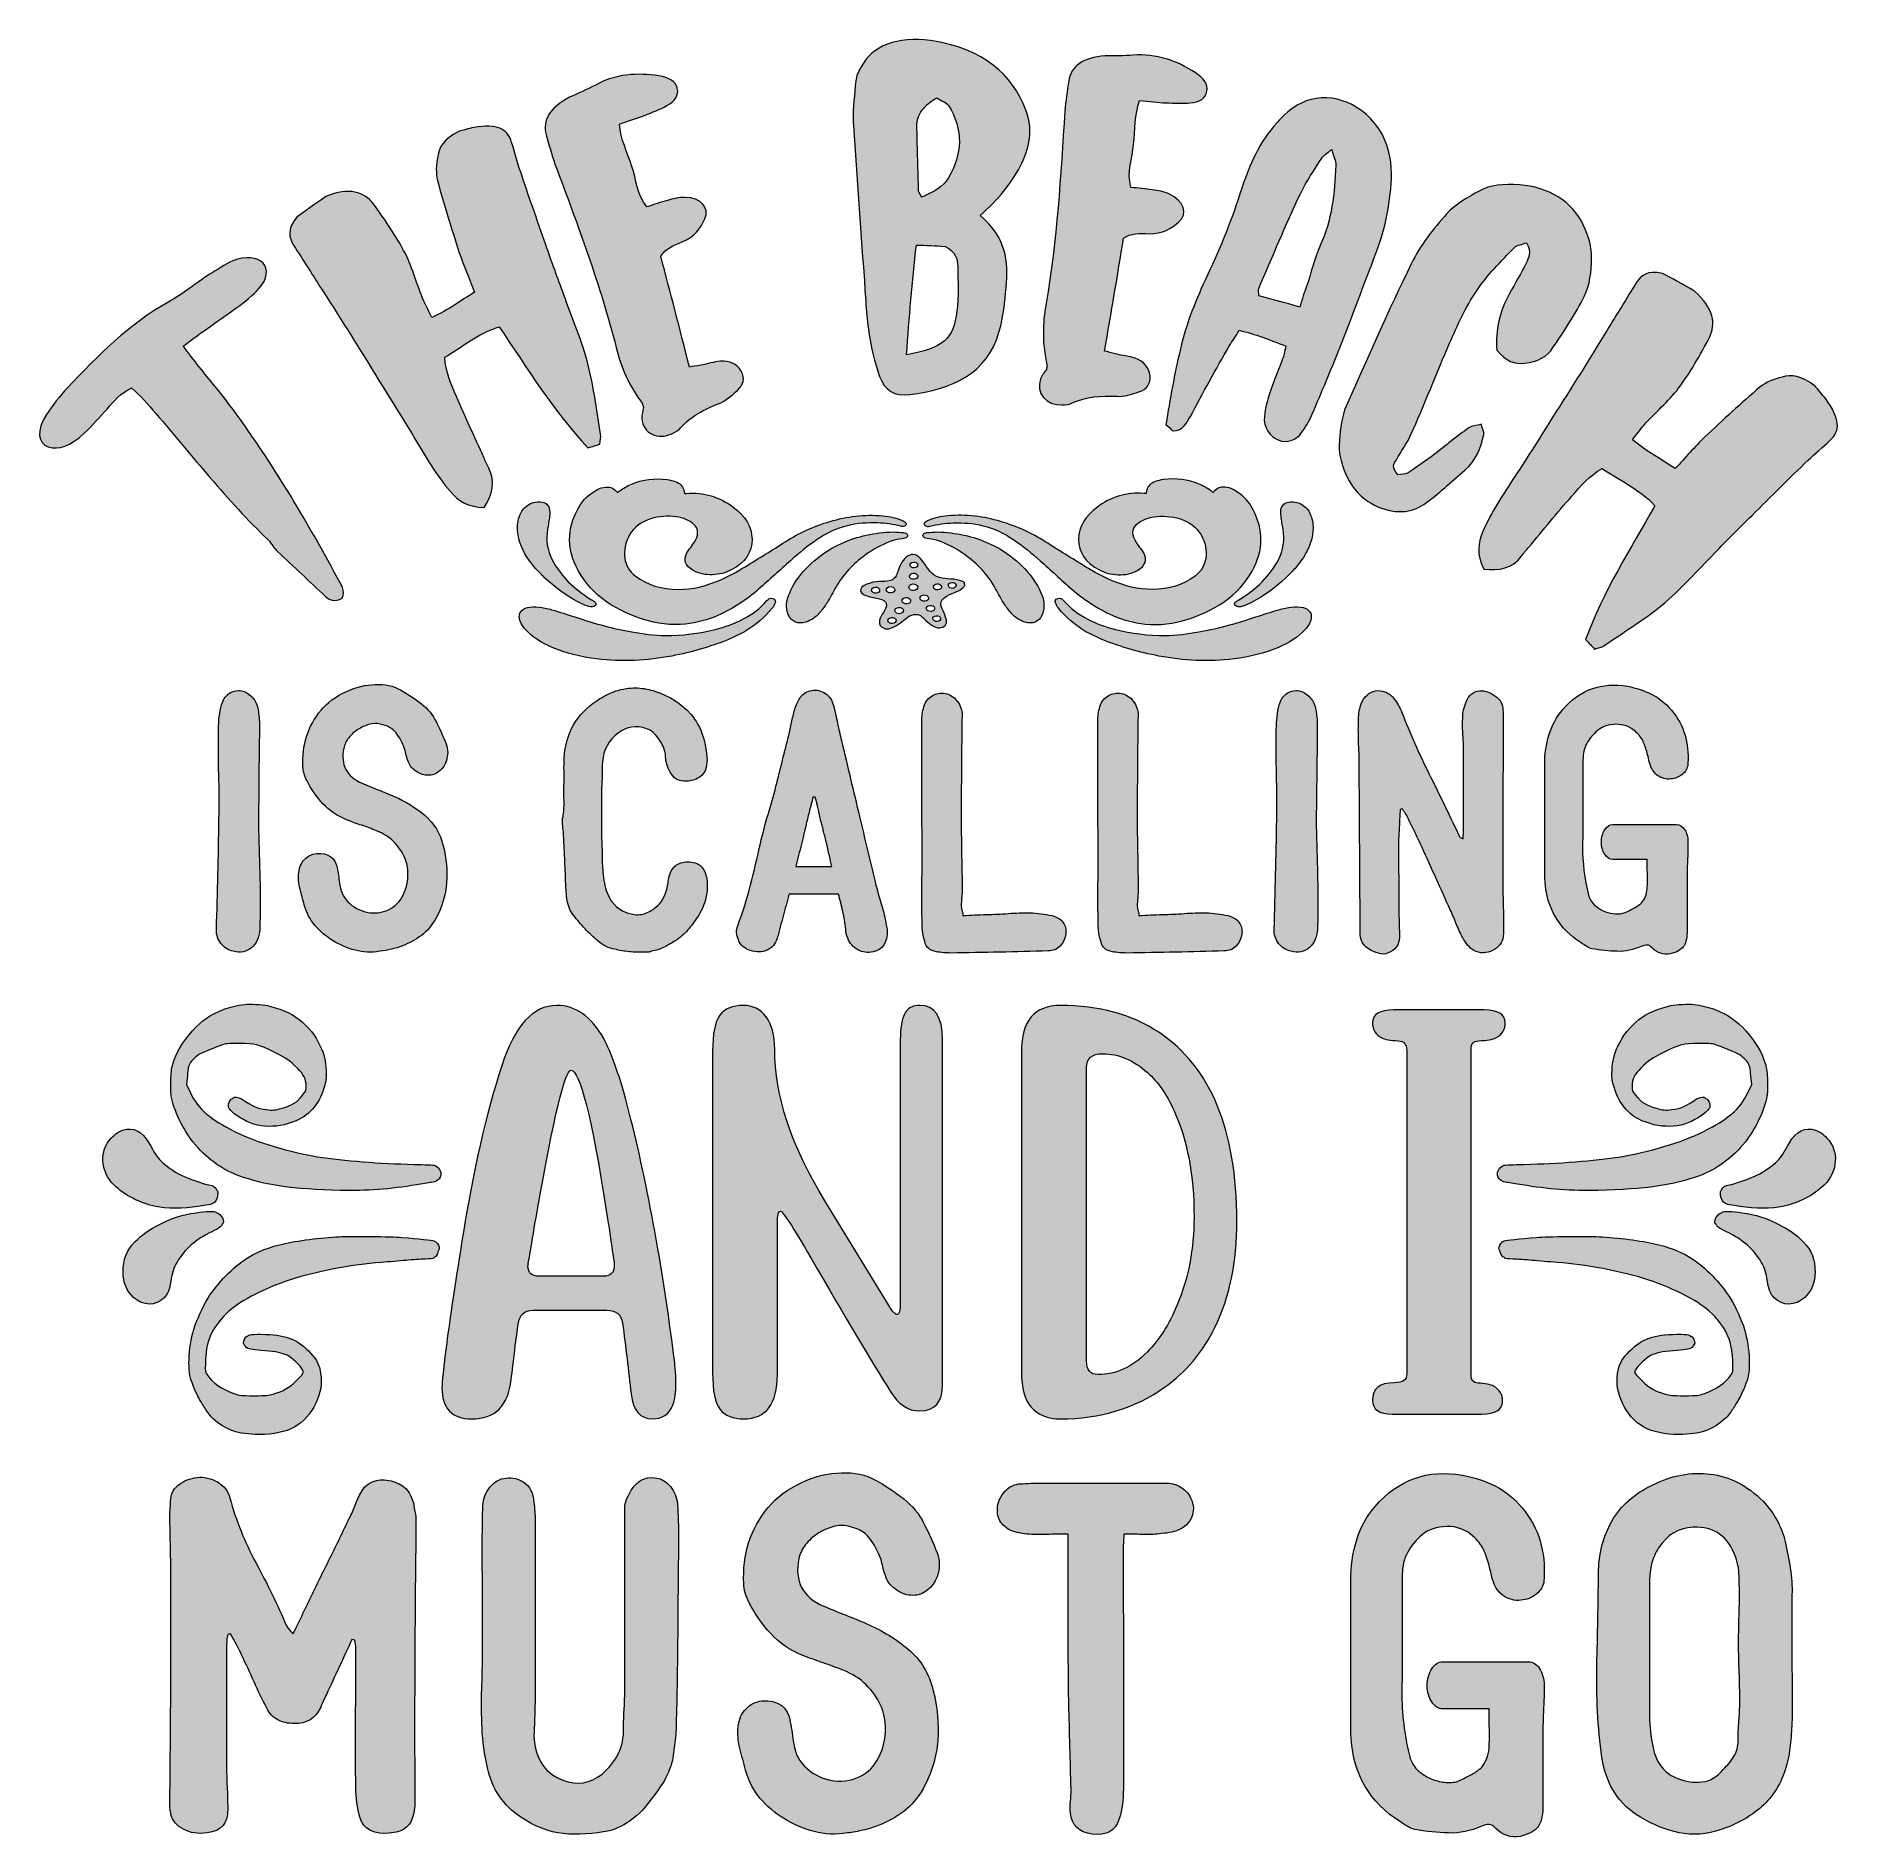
# Model space of a CAD drawing. Header units: inches. Extents: x 0.07 to 5.93, y -5.87 to -0.01.
import ezdxf

# ---------------------------------------------------------------- set-up
doc = ezdxf.new("R2010")
doc.units = ezdxf.units.IN
doc.header["$MEASUREMENT"] = 0
doc.layers.add('Layer 1', color=7, linetype='Continuous')

# ---------------------------------------------------------------- blocks, each defined once
blk = doc.blocks.new('block 5')
at = {"layer": 'Layer 1', "lineweight": 0}
blk.add_open_spline([(2.9554, -1.602), (2.953, -1.599), (2.9535, -1.5951), (2.9574, -1.592), (2.9595, -1.5904), (2.9621, -1.5891), (2.9647, -1.5879), (2.985, -1.5787), (3.0072, -1.5736), (3.0308, -1.5714), (3.0901, -1.5658), (3.1466, -1.5738), (3.2017, -1.5897), (3.2553, -1.6053), (3.3034, -1.6274), (3.3469, -1.6555), (3.3898, -1.6832), (3.4336, -1.71), (3.4774, -1.7368), (3.5047, -1.7536), (3.5331, -1.7693), (3.5641, -1.7822), (3.6048, -1.7991), (3.6476, -1.8109), (3.6949, -1.8107), (3.7491, -1.8106), (3.7954, -1.7955), (3.8334, -1.7671), (3.8542, -1.7515), (3.865, -1.7315), (3.868, -1.7096), (3.8717, -1.6834), (3.8664, -1.6578), (3.853, -1.6334), (3.8242, -1.581), (3.7511, -1.5671), (3.701, -1.5744), (3.6784, -1.5777), (3.6586, -1.5856), (3.6437, -1.5993), (3.6355, -1.6068), (3.6318, -1.6155), (3.6318, -1.6252), (3.6319, -1.637), (3.636, -1.6481), (3.6431, -1.6586), (3.6478, -1.6655), (3.6531, -1.6721), (3.658, -1.6789), (3.661, -1.6831), (3.6641, -1.6873), (3.6666, -1.6917), (3.6792, -1.7137), (3.6721, -1.7339), (3.6467, -1.7488), (3.6281, -1.7596), (3.6065, -1.7637), (3.5833, -1.7628), (3.5613, -1.762), (3.5409, -1.7567), (3.5228, -1.7473), (3.4761, -1.7233), (3.4548, -1.6891), (3.4551, -1.6476), (3.4554, -1.6065), (3.4775, -1.5718), (3.5164, -1.543), (3.5371, -1.5276), (3.5602, -1.5148), (3.5876, -1.5067), (3.6135, -1.4991), (3.6403, -1.4957), (3.6681, -1.4985), (3.6699, -1.4987), (3.6717, -1.4986), (3.6742, -1.4987), (3.6751, -1.4945), (3.6758, -1.4909), (3.6768, -1.4873), (3.6802, -1.475), (3.6894, -1.4656), (3.7046, -1.4602), (3.7128, -1.4573), (3.7216, -1.455), (3.7304, -1.4537), (3.7716, -1.4476), (3.8102, -1.4539), (3.8467, -1.4687), (3.8608, -1.4744), (3.8729, -1.482), (3.8843, -1.4902), (3.8868, -1.4921), (3.8895, -1.4938), (3.8924, -1.4959), (3.894, -1.4941), (3.895, -1.493), (3.8959, -1.4919), (3.9051, -1.4801), (3.9202, -1.4754), (3.9378, -1.479), (3.9471, -1.4808), (3.9551, -1.4846), (3.9626, -1.4889), (3.9861, -1.5026), (4.0035, -1.52), (4.0155, -1.5403), (4.0536, -1.6046), (4.0582, -1.6702), (4.0263, -1.7363), (3.9873, -1.8173), (3.9135, -1.8744), (3.8077, -1.9081), (3.7642, -1.9219), (3.7185, -1.928), (3.671, -1.9231), (3.6334, -1.9192), (3.5986, -1.9095), (3.566, -1.895), (3.5153, -1.8724), (3.4716, -1.8436), (3.4336, -1.8101), (3.3988, -1.7794), (3.3648, -1.7482), (3.3302, -1.7174), (3.3026, -1.6928), (3.2738, -1.669), (3.242, -1.6474), (3.2135, -1.6281), (3.1815, -1.6128), (3.145, -1.6035), (3.1135, -1.5954), (3.0807, -1.5935), (3.0477, -1.5946), (3.022, -1.5954), (2.9968, -1.5988), (2.9724, -1.605), (2.971, -1.6054), (2.9696, -1.6058), (2.9681, -1.606), (2.9628, -1.6067), (2.9579, -1.6051), (2.9554, -1.602)], degree=3, knots=[0, 0, 0, 0, 1, 1, 1, 2, 2, 2, 3, 3, 3, 4, 4, 4, 5, 5, 5, 6, 6, 6, 7, 7, 7, 8, 8, 8, 9, 9, 9, 10, 10, 10, 11, 11, 11, 12, 12, 12, 13, 13, 13, 14, 14, 14, 15, 15, 15, 16, 16, 16, 17, 17, 17, 18, 18, 18, 19, 19, 19, 20, 20, 20, 21, 21, 21, 22, 22, 22, 23, 23, 23, 24, 24, 24, 25, 25, 25, 26, 26, 26, 27, 27, 27, 28, 28, 28, 29, 29, 29, 30, 30, 30, 31, 31, 31, 32, 32, 32, 33, 33, 33, 34, 34, 34, 35, 35, 35, 36, 36, 36, 37, 37, 37, 38, 38, 38, 39, 39, 39, 40, 40, 40, 41, 41, 41, 42, 42, 42, 43, 43, 43, 44, 44, 44, 45, 45, 45, 46, 46, 46, 47, 47, 47, 47], dxfattribs=at)
blk = doc.blocks.new('block 6')
at = {"layer": 'Layer 1', "lineweight": 0}
blk.add_open_spline([(4.1763, -1.868), (4.1632, -1.8662), (4.1501, -1.8667), (4.1374, -1.8692), (4.1233, -1.872), (4.1092, -1.8751), (4.0957, -1.8792), (4.0706, -1.8868), (4.0458, -1.895), (4.021, -1.9031), (3.964, -1.9217), (3.9061, -1.9384), (3.8452, -1.9485), (3.8091, -1.9544), (3.773, -1.96), (3.736, -1.9603), (3.6806, -1.9608), (3.627, -1.953), (3.5745, -1.9403), (3.5424, -1.9326), (3.5125, -1.9215), (3.4847, -1.9074), (3.453, -1.8913), (3.428, -1.8704), (3.4066, -1.8469), (3.4049, -1.845), (3.4032, -1.843), (3.4009, -1.8416), (3.3927, -1.8363), (3.3811, -1.8396), (3.3795, -1.8476), (3.3791, -1.8498), (3.3792, -1.8523), (3.3802, -1.8543), (3.3831, -1.8603), (3.3855, -1.8665), (3.3899, -1.8719), (3.4136, -1.9012), (3.4437, -1.9263), (3.4792, -1.9481), (3.4974, -1.9568), (3.5148, -1.9666), (3.5337, -1.9742), (3.5913, -1.9973), (3.652, -2.0148), (3.7154, -2.0268), (3.7961, -2.0421), (3.8775, -2.0463), (3.96, -2.0361), (4.0109, -2.0299), (4.0594, -2.0182), (4.1042, -1.9989), (4.1385, -1.984), (4.1692, -1.9659), (4.1911, -1.9407), (4.202, -1.9282), (4.2103, -1.9148), (4.2109, -1.8995), (4.2115, -1.8823), (4.199, -1.8711), (4.1763, -1.868)], degree=3, knots=[0, 0, 0, 0, 1, 1, 1, 2, 2, 2, 3, 3, 3, 4, 4, 4, 5, 5, 5, 6, 6, 6, 7, 7, 7, 8, 8, 8, 9, 9, 9, 10, 10, 10, 11, 11, 11, 12, 12, 12, 13, 13, 13, 14, 14, 14, 15, 15, 15, 16, 16, 16, 17, 17, 17, 18, 18, 18, 19, 19, 19, 20, 20, 20, 20], dxfattribs=at)
blk = doc.blocks.new('block 7')
at = {"layer": 'Layer 1', "lineweight": 0}
blk.add_open_spline([(3.1996, -1.6782), (3.1901, -1.6736), (3.1772, -1.6672), (3.1641, -1.6611), (3.1128, -1.6371), (3.0565, -1.6254), (2.9962, -1.624), (2.9851, -1.6238), (2.9738, -1.6251), (2.9626, -1.6258), (2.9603, -1.626), (2.9578, -1.6267), (2.9558, -1.6276), (2.9517, -1.6295), (2.9492, -1.6324), (2.9497, -1.6362), (2.9503, -1.6402), (2.9531, -1.6429), (2.9585, -1.644), (2.9618, -1.6446), (2.965, -1.6453), (2.9683, -1.6457), (2.9816, -1.6474), (2.9944, -1.6503), (3.0063, -1.6551), (3.0355, -1.667), (3.0626, -1.681), (3.0867, -1.6985), (3.1279, -1.7283), (3.16, -1.7627), (3.1821, -1.8023), (3.1917, -1.8195), (3.201, -1.8368), (3.2113, -1.8537), (3.2179, -1.8644), (3.2256, -1.8748), (3.2339, -1.8848), (3.2436, -1.8965), (3.2563, -1.9064), (3.2721, -1.9138), (3.2955, -1.9248), (3.3194, -1.9198), (3.332, -1.9016), (3.3404, -1.8893), (3.343, -1.8762), (3.3428, -1.8626), (3.3426, -1.8484), (3.3387, -1.8346), (3.3327, -1.8211), (3.3078, -1.7648), (3.2629, -1.7187), (3.1996, -1.6782)], degree=3, knots=[0, 0, 0, 0, 1, 1, 1, 2, 2, 2, 3, 3, 3, 4, 4, 4, 5, 5, 5, 6, 6, 6, 7, 7, 7, 8, 8, 8, 9, 9, 9, 10, 10, 10, 11, 11, 11, 12, 12, 12, 13, 13, 13, 14, 14, 14, 15, 15, 15, 16, 16, 16, 17, 17, 17, 17], dxfattribs=at)
blk = doc.blocks.new('block 8')
at = {"layer": 'Layer 1', "lineweight": 0}
blk.add_open_spline([(4.2088, -1.569), (4.2053, -1.5602), (4.2005, -1.5519), (4.1929, -1.5446), (4.1823, -1.5343), (4.1693, -1.5269), (4.1512, -1.5259), (4.1305, -1.5247), (4.1169, -1.5321), (4.1135, -1.5474), (4.1117, -1.5556), (4.1116, -1.5641), (4.1125, -1.5724), (4.114, -1.5867), (4.1171, -1.6009), (4.1193, -1.6151), (4.1245, -1.6491), (4.121, -1.6823), (4.1039, -1.7144), (4.0765, -1.766), (4.0345, -1.8095), (3.9759, -1.8439), (3.9719, -1.8463), (3.9678, -1.8488), (3.9647, -1.8518), (3.9583, -1.8581), (3.9631, -1.8662), (3.9738, -1.8668), (3.9785, -1.867), (3.9838, -1.8665), (3.988, -1.8651), (3.9978, -1.8616), (4.0078, -1.858), (4.0166, -1.8533), (4.0589, -1.8309), (4.0949, -1.8036), (4.1276, -1.7737), (4.1375, -1.7635), (4.1477, -1.7536), (4.157, -1.7432), (4.1644, -1.7352), (4.1711, -1.7267), (4.1773, -1.7181), (4.1995, -1.6876), (4.2138, -1.6552), (4.2163, -1.6203), (4.2175, -1.6029), (4.2155, -1.5857), (4.2088, -1.569)], degree=3, knots=[0, 0, 0, 0, 1, 1, 1, 2, 2, 2, 3, 3, 3, 4, 4, 4, 5, 5, 5, 6, 6, 6, 7, 7, 7, 8, 8, 8, 9, 9, 9, 10, 10, 10, 11, 11, 11, 12, 12, 12, 13, 13, 13, 14, 14, 14, 15, 15, 15, 16, 16, 16, 16], dxfattribs=at)
blk = doc.blocks.new('block 4')
at = {"layer": 'Layer 1'}
for name in ['block 5', 'block 8', 'block 7', 'block 6']:
    blk.add_blockref(name, (0, 0), dxfattribs=at)
blk = doc.blocks.new('block 10')
at = {"layer": 'Layer 1', "lineweight": 0}
blk.add_open_spline([(2.0419, -1.9081), (2.0855, -1.9219), (2.1311, -1.928), (2.1786, -1.9231), (2.2162, -1.9192), (2.2511, -1.9095), (2.2836, -1.895), (2.3344, -1.8724), (2.378, -1.8436), (2.4161, -1.8101), (2.4509, -1.7794), (2.4849, -1.7482), (2.5194, -1.7174), (2.547, -1.6928), (2.5758, -1.669), (2.6077, -1.6474), (2.6362, -1.6281), (2.6681, -1.6128), (2.7046, -1.6035), (2.7361, -1.5954), (2.769, -1.5935), (2.802, -1.5946), (2.8276, -1.5954), (2.8528, -1.5988), (2.8772, -1.605), (2.8786, -1.6054), (2.8801, -1.6058), (2.8816, -1.606), (2.8869, -1.6067), (2.8917, -1.6051), (2.8942, -1.602), (2.8967, -1.599), (2.8961, -1.5951), (2.8922, -1.592), (2.8901, -1.5904), (2.8875, -1.5891), (2.885, -1.5879), (2.8646, -1.5787), (2.8425, -1.5736), (2.8188, -1.5714), (2.7596, -1.5658), (2.703, -1.5738), (2.648, -1.5897), (2.5944, -1.6053), (2.5463, -1.6274), (2.5027, -1.6555), (2.4599, -1.6832), (2.4161, -1.71), (2.3723, -1.7368), (2.3449, -1.7536), (2.3166, -1.7693), (2.2856, -1.7822), (2.2449, -1.7991), (2.202, -1.8109), (2.1547, -1.8107), (2.1005, -1.8106), (2.0542, -1.7955), (2.0162, -1.7671), (1.9954, -1.7515), (1.9847, -1.7315), (1.9816, -1.7096), (1.9779, -1.6834), (1.9833, -1.6578), (1.9966, -1.6334), (2.0254, -1.581), (2.0985, -1.5671), (2.1486, -1.5744), (2.1712, -1.5777), (2.191, -1.5856), (2.2059, -1.5993), (2.2141, -1.6068), (2.2179, -1.6155), (2.2178, -1.6252), (2.2178, -1.637), (2.2137, -1.6481), (2.2065, -1.6586), (2.2018, -1.6655), (2.1965, -1.6721), (2.1916, -1.6789), (2.1886, -1.6831), (2.1855, -1.6873), (2.183, -1.6917), (2.1704, -1.7137), (2.1775, -1.7339), (2.2029, -1.7488), (2.2216, -1.7596), (2.2431, -1.7637), (2.2663, -1.7628), (2.2884, -1.762), (2.3087, -1.7567), (2.3269, -1.7473), (2.3735, -1.7233), (2.3948, -1.6891), (2.3945, -1.6476), (2.3942, -1.6065), (2.3721, -1.5718), (2.3332, -1.543), (2.3125, -1.5276), (2.2894, -1.5148), (2.2621, -1.5067), (2.2361, -1.4991), (2.2094, -1.4957), (2.1815, -1.4985), (2.1797, -1.4987), (2.1779, -1.4986), (2.1755, -1.4987), (2.1745, -1.4945), (2.1738, -1.4909), (2.1729, -1.4873), (2.1694, -1.475), (2.1603, -1.4656), (2.145, -1.4602), (2.1369, -1.4573), (2.1281, -1.455), (2.1192, -1.4537), (2.078, -1.4476), (2.0394, -1.4539), (2.0029, -1.4687), (1.9889, -1.4744), (1.9768, -1.482), (1.9654, -1.4902), (1.9628, -1.4921), (1.9602, -1.4938), (1.9573, -1.4959), (1.9557, -1.4941), (1.9546, -1.493), (1.9537, -1.4919), (1.9445, -1.4801), (1.9295, -1.4754), (1.9118, -1.479), (1.9025, -1.4808), (1.8945, -1.4846), (1.8871, -1.4889), (1.8635, -1.5026), (1.8462, -1.52), (1.8341, -1.5403), (1.796, -1.6046), (1.7914, -1.6702), (1.8233, -1.7363), (1.8623, -1.8173), (1.9362, -1.8744), (2.0419, -1.9081)], degree=3, knots=[0, 0, 0, 0, 1, 1, 1, 2, 2, 2, 3, 3, 3, 4, 4, 4, 5, 5, 5, 6, 6, 6, 7, 7, 7, 8, 8, 8, 9, 9, 9, 10, 10, 10, 11, 11, 11, 12, 12, 12, 13, 13, 13, 14, 14, 14, 15, 15, 15, 16, 16, 16, 17, 17, 17, 18, 18, 18, 19, 19, 19, 20, 20, 20, 21, 21, 21, 22, 22, 22, 23, 23, 23, 24, 24, 24, 25, 25, 25, 26, 26, 26, 27, 27, 27, 28, 28, 28, 29, 29, 29, 30, 30, 30, 31, 31, 31, 32, 32, 32, 33, 33, 33, 34, 34, 34, 35, 35, 35, 36, 36, 36, 37, 37, 37, 38, 38, 38, 39, 39, 39, 40, 40, 40, 41, 41, 41, 42, 42, 42, 43, 43, 43, 44, 44, 44, 45, 45, 45, 46, 46, 46, 47, 47, 47, 47], dxfattribs=at)
blk = doc.blocks.new('block 11')
at = {"layer": 'Layer 1', "lineweight": 0}
blk.add_open_spline([(2.4487, -1.8416), (2.4464, -1.843), (2.4448, -1.845), (2.4431, -1.8469), (2.4217, -1.8704), (2.3966, -1.8913), (2.365, -1.9074), (2.3371, -1.9215), (2.3072, -1.9326), (2.2751, -1.9403), (2.2226, -1.953), (2.1691, -1.9608), (2.1137, -1.9603), (2.0766, -1.96), (2.0405, -1.9544), (2.0045, -1.9485), (1.9435, -1.9384), (1.8857, -1.9217), (1.8287, -1.9031), (1.8038, -1.895), (1.7791, -1.8868), (1.7539, -1.8792), (1.7404, -1.8751), (1.7263, -1.872), (1.7123, -1.8692), (1.6995, -1.8667), (1.6864, -1.8662), (1.6733, -1.868), (1.6506, -1.8711), (1.6381, -1.8823), (1.6388, -1.8995), (1.6393, -1.9148), (1.6477, -1.9282), (1.6585, -1.9407), (1.6804, -1.9659), (1.7112, -1.984), (1.7455, -1.9989), (1.7902, -2.0182), (1.8387, -2.0299), (1.8897, -2.0361), (1.9721, -2.0463), (2.0536, -2.0421), (2.1342, -2.0268), (2.1976, -2.0148), (2.2583, -1.9973), (2.3159, -1.9742), (2.3349, -1.9666), (2.3523, -1.9568), (2.3704, -1.9481), (2.4059, -1.9263), (2.436, -1.9012), (2.4598, -1.8719), (2.4641, -1.8665), (2.4666, -1.8603), (2.4694, -1.8543), (2.4704, -1.8523), (2.4706, -1.8498), (2.4701, -1.8476), (2.4686, -1.8396), (2.4569, -1.8363), (2.4487, -1.8416)], degree=3, knots=[0, 0, 0, 0, 1, 1, 1, 2, 2, 2, 3, 3, 3, 4, 4, 4, 5, 5, 5, 6, 6, 6, 7, 7, 7, 8, 8, 8, 9, 9, 9, 10, 10, 10, 11, 11, 11, 12, 12, 12, 13, 13, 13, 14, 14, 14, 15, 15, 15, 16, 16, 16, 17, 17, 17, 18, 18, 18, 19, 19, 19, 20, 20, 20, 20], dxfattribs=at)
blk = doc.blocks.new('block 12')
at = {"layer": 'Layer 1', "lineweight": 0}
blk.add_open_spline([(2.8938, -1.6276), (2.8918, -1.6267), (2.8894, -1.626), (2.887, -1.6258), (2.8758, -1.6251), (2.8646, -1.6238), (2.8534, -1.624), (2.7932, -1.6254), (2.7369, -1.6371), (2.6856, -1.6611), (2.6724, -1.6672), (2.6595, -1.6736), (2.6501, -1.6782), (2.5868, -1.7187), (2.5419, -1.7648), (2.5169, -1.8211), (2.511, -1.8346), (2.507, -1.8484), (2.5068, -1.8626), (2.5066, -1.8762), (2.5093, -1.8893), (2.5177, -1.9016), (2.5302, -1.9198), (2.5541, -1.9248), (2.5776, -1.9138), (2.5933, -1.9064), (2.606, -1.8965), (2.6157, -1.8848), (2.624, -1.8748), (2.6317, -1.8644), (2.6383, -1.8537), (2.6487, -1.8368), (2.6579, -1.8195), (2.6675, -1.8023), (2.6896, -1.7627), (2.7217, -1.7283), (2.7629, -1.6985), (2.787, -1.681), (2.8141, -1.667), (2.8434, -1.6551), (2.8552, -1.6503), (2.8681, -1.6474), (2.8814, -1.6457), (2.8847, -1.6453), (2.8879, -1.6446), (2.8911, -1.644), (2.8965, -1.6429), (2.8993, -1.6402), (2.8999, -1.6362), (2.9004, -1.6324), (2.8979, -1.6295), (2.8938, -1.6276)], degree=3, knots=[0, 0, 0, 0, 1, 1, 1, 2, 2, 2, 3, 3, 3, 4, 4, 4, 5, 5, 5, 6, 6, 6, 7, 7, 7, 8, 8, 8, 9, 9, 9, 10, 10, 10, 11, 11, 11, 12, 12, 12, 13, 13, 13, 14, 14, 14, 15, 15, 15, 16, 16, 16, 17, 17, 17, 17], dxfattribs=at)
blk = doc.blocks.new('block 13')
at = {"layer": 'Layer 1', "lineweight": 0}
blk.add_open_spline([(1.6926, -1.7432), (1.702, -1.7536), (1.7122, -1.7635), (1.722, -1.7737), (1.7547, -1.8036), (1.7907, -1.8309), (1.833, -1.8533), (1.8419, -1.858), (1.8518, -1.8616), (1.8617, -1.8651), (1.8659, -1.8665), (1.8712, -1.867), (1.8759, -1.8668), (1.8865, -1.8662), (1.8914, -1.8581), (1.885, -1.8518), (1.8819, -1.8488), (1.8777, -1.8463), (1.8737, -1.8439), (1.8151, -1.8095), (1.7731, -1.766), (1.7457, -1.7144), (1.7287, -1.6823), (1.7251, -1.6491), (1.7304, -1.6151), (1.7326, -1.6009), (1.7356, -1.5867), (1.7372, -1.5724), (1.738, -1.5641), (1.7379, -1.5556), (1.7361, -1.5474), (1.7327, -1.5321), (1.7191, -1.5247), (1.6984, -1.5259), (1.6804, -1.5269), (1.6673, -1.5343), (1.6567, -1.5446), (1.6492, -1.5519), (1.6443, -1.5602), (1.6408, -1.569), (1.6341, -1.5857), (1.6321, -1.6029), (1.6334, -1.6203), (1.6358, -1.6552), (1.6501, -1.6876), (1.6724, -1.7181), (1.6786, -1.7267), (1.6853, -1.7352), (1.6926, -1.7432)], degree=3, knots=[0, 0, 0, 0, 1, 1, 1, 2, 2, 2, 3, 3, 3, 4, 4, 4, 5, 5, 5, 6, 6, 6, 7, 7, 7, 8, 8, 8, 9, 9, 9, 10, 10, 10, 11, 11, 11, 12, 12, 12, 13, 13, 13, 14, 14, 14, 15, 15, 15, 16, 16, 16, 16], dxfattribs=at)
blk = doc.blocks.new('block 9')
at = {"layer": 'Layer 1'}
for name in ['block 10', 'block 13', 'block 12', 'block 11']:
    blk.add_blockref(name, (0, 0), dxfattribs=at)
blk = doc.blocks.new('block 3')
at = {"layer": 'Layer 1'}
for name in ['block 9', 'block 4']:
    blk.add_blockref(name, (0, 0), dxfattribs=at)
blk = doc.blocks.new('block 15')
at = {"layer": 'Layer 1', "lineweight": 0}
for points, knots in [([(3.0856, -1.7962), (3.0822, -1.8091), (3.0587, -1.8178), (3.0446, -1.8238), (3.0218, -1.8335), (3.0032, -1.8431), (3.0084, -1.8649), (3.0122, -1.8809), (3.0425, -1.9211), (3.0142, -1.9329), (3.0001, -1.9388), (2.9853, -1.9321), (2.9753, -1.9249), (2.968, -1.9193), (2.9611, -1.9128), (2.9546, -1.9069), (2.9504, -1.9033), (2.9467, -1.8989), (2.9418, -1.8956), (2.9311, -1.8886), (2.916, -1.8917), (2.9053, -1.8976), (2.888, -1.9079), (2.8425, -1.9558), (2.8156, -1.9324), (2.7849, -1.9058), (2.8612, -1.8626), (2.8163, -1.8433), (2.797, -1.835), (2.7543, -1.8368), (2.7474, -1.8162), (2.7419, -1.7964), (2.7874, -1.7858), (2.8067, -1.7851), (2.8191, -1.7843), (2.8319, -1.7853), (2.844, -1.7815), (2.8633, -1.7756), (2.865, -1.7601), (2.8698, -1.7467), (2.8753, -1.7318), (2.8833, -1.7115), (2.9016, -1.7014), (2.9164, -1.6927), (2.9305, -1.6983), (2.9402, -1.7089), (2.9571, -1.7264), (2.9653, -1.7478), (2.9857, -1.764), (3.0077, -1.7789), (3.0339, -1.7743), (3.0605, -1.7792), (3.0715, -1.7815), (3.0881, -1.7857), (3.0856, -1.7962)], [0, 0, 0, 0, 1, 1, 1, 2, 2, 2, 3, 3, 3, 4, 4, 4, 5, 5, 5, 6, 6, 6, 7, 7, 7, 8, 8, 8, 9, 9, 9, 10, 10, 10, 11, 11, 11, 12, 12, 12, 13, 13, 13, 14, 14, 14, 15, 15, 15, 16, 16, 16, 17, 17, 17, 18, 18, 18, 18]), ([(2.9329, -1.7663), (2.9319, -1.7609), (2.9257, -1.7568), (2.9177, -1.7578), (2.9105, -1.7586), (2.905, -1.7632), (2.9064, -1.7691), (2.9074, -1.7745), (2.9136, -1.7787), (2.9215, -1.7776), (2.9284, -1.7764), (2.934, -1.7717), (2.9329, -1.7663)], [0, 0, 0, 0, 1, 1, 1, 2, 2, 2, 3, 3, 3, 4, 4, 4, 4]), ([(2.9074, -1.7321), (2.9084, -1.7375), (2.9143, -1.7411), (2.9216, -1.7403), (2.9288, -1.7395), (2.9336, -1.7352), (2.9326, -1.7297), (2.9322, -1.7241), (2.9257, -1.7207), (2.9185, -1.7215), (2.9112, -1.7223), (2.9064, -1.7267), (2.9074, -1.7321)], [0, 0, 0, 0, 1, 1, 1, 2, 2, 2, 3, 3, 3, 4, 4, 4, 4]), ([(2.8091, -1.8119), (2.8081, -1.8065), (2.8019, -1.8023), (2.7946, -1.8031), (2.7874, -1.8039), (2.7819, -1.8085), (2.7829, -1.8139), (2.7833, -1.8196), (2.7902, -1.8234), (2.7974, -1.8227), (2.8046, -1.8219), (2.8101, -1.8173), (2.8091, -1.8119)], [0, 0, 0, 0, 1, 1, 1, 2, 2, 2, 3, 3, 3, 4, 4, 4, 4]), ([(2.846, -1.8219), (2.8539, -1.8209), (2.8595, -1.8162), (2.8581, -1.8103), (2.8577, -1.8047), (2.8508, -1.8008), (2.8426, -1.8013), (2.8353, -1.8021), (2.8291, -1.807), (2.8305, -1.8129), (2.8315, -1.8183), (2.8381, -1.8229), (2.846, -1.8219)], [0, 0, 0, 0, 1, 1, 1, 2, 2, 2, 3, 3, 3, 4, 4, 4, 4]), ([(2.9329, -1.8024), (2.9315, -1.7964), (2.9246, -1.7926), (2.917, -1.7928), (2.9091, -1.7939), (2.9039, -1.799), (2.9043, -1.8047), (2.905, -1.8109), (2.9122, -1.8152), (2.9201, -1.8142), (2.9281, -1.8132), (2.9332, -1.808), (2.9329, -1.8024)], [0, 0, 0, 0, 1, 1, 1, 2, 2, 2, 3, 3, 3, 4, 4, 4, 4]), ([(3.0098, -1.8013), (3.0088, -1.7959), (3.0026, -1.7918), (2.9953, -1.7926), (2.9881, -1.7934), (2.9826, -1.798), (2.9836, -1.8034), (2.9846, -1.8088), (2.9905, -1.8124), (2.9981, -1.8122), (3.0053, -1.8114), (3.0108, -1.8068), (3.0098, -1.8013)], [0, 0, 0, 0, 1, 1, 1, 2, 2, 2, 3, 3, 3, 4, 4, 4, 4]), ([(3.0574, -1.7965), (3.0567, -1.7916), (3.0505, -1.7874), (3.0432, -1.7882), (3.0367, -1.7887), (3.0312, -1.7934), (3.0322, -1.7988), (3.0332, -1.8042), (3.0398, -1.8075), (3.0463, -1.807), (3.0529, -1.8065), (3.0584, -1.8019), (3.0574, -1.7965)], [0, 0, 0, 0, 1, 1, 1, 2, 2, 2, 3, 3, 3, 4, 4, 4, 4]), ([(2.886, -1.8778), (2.885, -1.8724), (2.8787, -1.8683), (2.8705, -1.8688), (2.8632, -1.8695), (2.8577, -1.8742), (2.8584, -1.8804), (2.8591, -1.8865), (2.866, -1.8904), (2.8739, -1.8894), (2.8812, -1.8886), (2.8867, -1.884), (2.886, -1.8778)], [0, 0, 0, 0, 1, 1, 1, 2, 2, 2, 3, 3, 3, 4, 4, 4, 4]), ([(2.9094, -1.8459), (2.9084, -1.8405), (2.9019, -1.8358), (2.8939, -1.8369), (2.8867, -1.8376), (2.8805, -1.8425), (2.8819, -1.8484), (2.8832, -1.8544), (2.8894, -1.8585), (2.8974, -1.8574), (2.9046, -1.8567), (2.9108, -1.8518), (2.9094, -1.8459)], [0, 0, 0, 0, 1, 1, 1, 2, 2, 2, 3, 3, 3, 4, 4, 4, 4]), ([(2.9556, -1.8492), (2.9629, -1.8485), (2.9691, -1.8436), (2.9677, -1.8376), (2.9663, -1.8317), (2.9601, -1.8276), (2.9522, -1.8286), (2.945, -1.8294), (2.9388, -1.8343), (2.9401, -1.8402), (2.9415, -1.8461), (2.9481, -1.8495), (2.9556, -1.8492)], [0, 0, 0, 0, 1, 1, 1, 2, 2, 2, 3, 3, 3, 4, 4, 4, 4]), ([(2.976, -1.8822), (2.9832, -1.8814), (2.9887, -1.8768), (2.9873, -1.8709), (2.9863, -1.8655), (2.9801, -1.8613), (2.9722, -1.8624), (2.9649, -1.8631), (2.9594, -1.8678), (2.9608, -1.8737), (2.9615, -1.8786), (2.9684, -1.8824), (2.976, -1.8822)], [0, 0, 0, 0, 1, 1, 1, 2, 2, 2, 3, 3, 3, 4, 4, 4, 4]), ([(2.8622, -1.9105), (2.8611, -1.9051), (2.8549, -1.901), (2.8477, -1.9017), (2.8405, -1.9025), (2.8349, -1.9071), (2.836, -1.9125), (2.837, -1.9179), (2.8432, -1.9221), (2.8504, -1.9213), (2.8577, -1.9205), (2.8632, -1.9159), (2.8622, -1.9105)], [0, 0, 0, 0, 1, 1, 1, 2, 2, 2, 3, 3, 3, 4, 4, 4, 4]), ([(3.007, -1.9041), (3.006, -1.8987), (3.0001, -1.8951), (2.9929, -1.8958), (2.9856, -1.8966), (2.9808, -1.901), (2.9818, -1.9064), (2.9829, -1.9118), (2.9894, -1.9151), (2.996, -1.9146), (3.0032, -1.9139), (3.008, -1.9095), (3.007, -1.9041)], [0, 0, 0, 0, 1, 1, 1, 2, 2, 2, 3, 3, 3, 4, 4, 4, 4])]:
    blk.add_open_spline(points, degree=3, knots=knots, dxfattribs=at)
blk = doc.blocks.new('block 14')
at = {"layer": 'Layer 1'}
blk.add_blockref('block 15', (0, 0), dxfattribs=at)
blk = doc.blocks.new('block 2')
at = {"layer": 'Layer 1'}
for name in ['block 3', 'block 14']:
    blk.add_blockref(name, (0, 0), dxfattribs=at)
blk = doc.blocks.new('block 17')
at = {"layer": 'Layer 1', "lineweight": 0}
blk.add_open_spline([(0.6898, -5.699), (0.6886, -5.6757), (0.688, -5.6517), (0.688, -5.6271), (0.688, -5.6271), (0.688, -5.2458), (0.688, -5.2458), (0.688, -5.2397), (0.6883, -5.2329), (0.6889, -5.2256), (0.6895, -5.2182), (0.6904, -5.2115), (0.6917, -5.2053), (0.6929, -5.2053), (0.6941, -5.205), (0.6953, -5.2044), (0.6965, -5.2038), (0.6984, -5.2034), (0.7009, -5.2034), (0.7156, -5.228), (0.7279, -5.2514), (0.7377, -5.2735), (0.7512, -5.3017), (0.7644, -5.3303), (0.7773, -5.3591), (0.7902, -5.388), (0.804, -5.4165), (0.8187, -5.4448), (0.8273, -5.4619), (0.8393, -5.4746), (0.8547, -5.4825), (0.87, -5.4905), (0.8875, -5.4945), (0.9072, -5.4945), (0.9477, -5.4958), (0.9765, -5.4779), (0.9937, -5.4411), (0.9962, -5.4349), (0.9989, -5.4285), (1.0021, -5.4217), (1.0051, -5.415), (1.0085, -5.4079), (1.0122, -5.4005), (1.0257, -5.371), (1.0395, -5.3413), (1.0536, -5.3112), (1.0677, -5.2812), (1.0816, -5.2514), (1.095, -5.2219), (1.0988, -5.2219), (1.1018, -5.2225), (1.1043, -5.2237), (1.1067, -5.2336), (1.1079, -5.2415), (1.1079, -5.2477), (1.1079, -5.3238), (1.1076, -5.3993), (1.1071, -5.4742), (1.1064, -5.5491), (1.1067, -5.6247), (1.1079, -5.7008), (1.1079, -5.7364), (1.1123, -5.7689), (1.1208, -5.7984), (1.1331, -5.8389), (1.1675, -5.8562), (1.224, -5.85), (1.2645, -5.8463), (1.2885, -5.8248), (1.2958, -5.7855), (1.2983, -5.7733), (1.2995, -5.7634), (1.2995, -5.756), (1.2995, -5.6922), (1.2992, -5.6287), (1.2986, -5.5654), (1.298, -5.5022), (1.2983, -5.4386), (1.2995, -5.3748), (1.2995, -5.2901), (1.2998, -5.2059), (1.3004, -5.1224), (1.301, -5.0389), (1.302, -4.9548), (1.3032, -4.87), (1.3032, -4.8602), (1.3032, -4.8498), (1.3032, -4.8388), (1.3032, -4.8277), (1.302, -4.8166), (1.2995, -4.8056), (1.2983, -4.7982), (1.297, -4.7908), (1.2958, -4.7835), (1.2946, -4.7761), (1.2922, -4.7687), (1.2885, -4.7614), (1.2811, -4.7417), (1.2697, -4.7276), (1.2544, -4.719), (1.239, -4.7105), (1.2209, -4.7049), (1.2001, -4.7024), (1.1644, -4.7012), (1.1387, -4.7159), (1.1227, -4.7467), (1.1153, -4.7614), (1.1089, -4.7761), (1.1033, -4.7908), (1.0978, -4.8056), (1.0914, -4.8197), (1.084, -4.8332), (1.0631, -4.8775), (1.0417, -4.9216), (1.0195, -4.9659), (0.9975, -5.01), (0.9759, -5.0543), (0.9551, -5.0984), (0.9465, -5.1157), (0.9382, -5.1329), (0.9302, -5.15), (0.9222, -5.1672), (0.9133, -5.1851), (0.9035, -5.2034), (0.8986, -5.1973), (0.8946, -5.1924), (0.8915, -5.1887), (0.8884, -5.1851), (0.8857, -5.1813), (0.8832, -5.1776), (0.8538, -5.1089), (0.8206, -5.0408), (0.7838, -4.9732), (0.7469, -4.9056), (0.7187, -4.8351), (0.699, -4.7614), (0.6929, -4.7392), (0.6794, -4.7221), (0.6585, -4.7098), (0.6376, -4.6976), (0.6155, -4.6926), (0.5922, -4.6951), (0.5701, -4.6976), (0.5498, -4.7058), (0.5314, -4.7199), (0.513, -4.734), (0.5044, -4.7552), (0.5056, -4.7835), (0.5056, -4.7896), (0.5053, -4.796), (0.5047, -4.8028), (0.5041, -4.8095), (0.5038, -4.816), (0.5038, -4.8222), (0.505, -4.87), (0.5059, -4.9179), (0.5066, -4.9659), (0.5072, -5.0137), (0.5075, -5.0616), (0.5075, -5.1095), (0.5075, -5.2176), (0.5072, -5.3253), (0.5066, -5.4328), (0.5059, -5.5403), (0.505, -5.648), (0.5038, -5.756), (0.5038, -5.7622), (0.5041, -5.7677), (0.5047, -5.7726), (0.5053, -5.7776), (0.5062, -5.7831), (0.5075, -5.7892), (0.5124, -5.8101), (0.5259, -5.8263), (0.548, -5.8381), (0.5701, -5.8498), (0.5959, -5.8537), (0.6253, -5.85), (0.672, -5.8439), (0.6941, -5.8175), (0.6917, -5.7708), (0.6917, -5.7462), (0.691, -5.7223), (0.6898, -5.699)], degree=3, knots=[0, 0, 0, 0, 1, 1, 1, 2, 2, 2, 3, 3, 3, 4, 4, 4, 5, 5, 5, 6, 6, 6, 7, 7, 7, 8, 8, 8, 9, 9, 9, 10, 10, 10, 11, 11, 11, 12, 12, 12, 13, 13, 13, 14, 14, 14, 15, 15, 15, 16, 16, 16, 17, 17, 17, 18, 18, 18, 19, 19, 19, 20, 20, 20, 21, 21, 21, 22, 22, 22, 23, 23, 23, 24, 24, 24, 25, 25, 25, 26, 26, 26, 27, 27, 27, 28, 28, 28, 29, 29, 29, 30, 30, 30, 31, 31, 31, 32, 32, 32, 33, 33, 33, 34, 34, 34, 35, 35, 35, 36, 36, 36, 37, 37, 37, 38, 38, 38, 39, 39, 39, 40, 40, 40, 41, 41, 41, 42, 42, 42, 43, 43, 43, 44, 44, 44, 45, 45, 45, 46, 46, 46, 47, 47, 47, 48, 48, 48, 49, 49, 49, 50, 50, 50, 51, 51, 51, 52, 52, 52, 53, 53, 53, 54, 54, 54, 55, 55, 55, 56, 56, 56, 57, 57, 57, 58, 58, 58, 59, 59, 59, 60, 60, 60, 61, 61, 61, 61], dxfattribs=at)
blk = doc.blocks.new('block 18')
at = {"layer": 'Layer 1', "lineweight": 0}
blk.add_open_spline([(2.0455, -5.768), (2.0664, -5.7429), (2.0861, -5.7162), (2.1045, -5.6879), (2.1192, -5.6646), (2.1296, -5.64), (2.1358, -5.6142), (2.1395, -5.5921), (2.1425, -5.57), (2.145, -5.548), (2.1475, -5.5258), (2.1487, -5.5037), (2.1487, -5.4816), (2.1511, -5.3846), (2.1527, -5.2879), (2.1533, -5.1915), (2.1539, -5.0951), (2.1548, -4.9978), (2.1561, -4.8995), (2.1561, -4.8798), (2.1558, -4.8602), (2.1551, -4.8406), (2.1545, -4.8209), (2.1536, -4.8007), (2.1524, -4.7798), (2.1499, -4.7589), (2.1423, -4.7405), (2.1294, -4.7245), (2.1165, -4.7086), (2.1014, -4.6993), (2.0842, -4.6969), (2.0449, -4.6895), (2.0148, -4.708), (1.994, -4.7521), (1.9853, -4.7669), (1.9811, -4.7823), (1.9811, -4.7982), (1.9811, -4.8142), (1.9811, -4.8307), (1.9811, -4.8479), (1.9811, -4.8479), (1.9811, -5.3914), (1.9811, -5.3914), (1.9811, -5.4122), (1.9804, -5.4322), (1.9792, -5.4512), (1.978, -5.4702), (1.9774, -5.4902), (1.9774, -5.511), (1.9786, -5.5688), (1.9553, -5.6179), (1.9074, -5.6584), (1.8693, -5.6892), (1.827, -5.6959), (1.7803, -5.6786), (1.7471, -5.6652), (1.7235, -5.6458), (1.7094, -5.6206), (1.6952, -5.5955), (1.6875, -5.5663), (1.6864, -5.5332), (1.6864, -5.532), (1.6867, -5.5246), (1.6872, -5.511), (1.6879, -5.4976), (1.6885, -5.481), (1.6891, -5.4613), (1.6897, -5.4417), (1.69, -5.4193), (1.69, -5.3941), (1.69, -5.369), (1.69, -5.3434), (1.69, -5.3176), (1.69, -5.3176), (1.69, -5.1113), (1.69, -5.1113), (1.69, -5.1113), (1.69, -4.8922), (1.69, -4.8922), (1.69, -4.8725), (1.69, -4.8532), (1.69, -4.8341), (1.69, -4.8151), (1.6888, -4.7958), (1.6864, -4.7761), (1.6839, -4.7454), (1.6735, -4.724), (1.655, -4.7116), (1.6366, -4.6993), (1.6169, -4.6945), (1.5961, -4.6969), (1.5752, -4.6993), (1.5577, -4.7092), (1.5436, -4.7263), (1.5295, -4.7436), (1.5218, -4.7638), (1.5205, -4.7872), (1.5193, -4.8191), (1.5187, -4.8513), (1.5187, -4.8839), (1.5187, -4.9164), (1.5187, -4.9486), (1.5187, -4.9806), (1.5187, -5.0481), (1.519, -5.115), (1.5196, -5.1813), (1.5202, -5.2477), (1.5193, -5.3146), (1.5169, -5.3821), (1.5156, -5.4251), (1.516, -5.4678), (1.5178, -5.5101), (1.5196, -5.5525), (1.5255, -5.5952), (1.5353, -5.6382), (1.55, -5.7069), (1.5862, -5.7604), (1.644, -5.7984), (1.6882, -5.8292), (1.7342, -5.8469), (1.7821, -5.8518), (1.83, -5.8568), (1.8798, -5.8537), (1.9313, -5.8427), (1.9375, -5.8414), (1.9433, -5.8396), (1.9488, -5.8371), (1.9544, -5.8346), (1.9602, -5.8322), (1.9663, -5.8298), (1.9982, -5.8138), (2.0246, -5.7932), (2.0455, -5.768)], degree=3, knots=[0, 0, 0, 0, 1, 1, 1, 2, 2, 2, 3, 3, 3, 4, 4, 4, 5, 5, 5, 6, 6, 6, 7, 7, 7, 8, 8, 8, 9, 9, 9, 10, 10, 10, 11, 11, 11, 12, 12, 12, 13, 13, 13, 14, 14, 14, 15, 15, 15, 16, 16, 16, 17, 17, 17, 18, 18, 18, 19, 19, 19, 20, 20, 20, 21, 21, 21, 22, 22, 22, 23, 23, 23, 24, 24, 24, 25, 25, 25, 26, 26, 26, 27, 27, 27, 28, 28, 28, 29, 29, 29, 30, 30, 30, 31, 31, 31, 32, 32, 32, 33, 33, 33, 34, 34, 34, 35, 35, 35, 36, 36, 36, 37, 37, 37, 38, 38, 38, 39, 39, 39, 40, 40, 40, 41, 41, 41, 42, 42, 42, 43, 43, 43, 44, 44, 44, 44], dxfattribs=at)
blk = doc.blocks.new('block 19')
at = {"layer": 'Layer 1', "lineweight": 0}
blk.add_open_spline([(2.5963, -5.8454), (2.6307, -5.8546), (2.6669, -5.8562), (2.705, -5.85), (2.7222, -5.8475), (2.7391, -5.8445), (2.7556, -5.8408), (2.7722, -5.8371), (2.7885, -5.8322), (2.8045, -5.8261), (2.8351, -5.8138), (2.8628, -5.7984), (2.8873, -5.78), (2.9119, -5.7616), (2.9328, -5.737), (2.95, -5.7063), (2.9782, -5.6547), (2.9942, -5.6023), (2.9979, -5.5488), (3.0015, -5.4954), (2.9966, -5.4417), (2.9831, -5.3877), (2.9696, -5.3324), (2.9429, -5.2879), (2.903, -5.2541), (2.8631, -5.2203), (2.818, -5.1924), (2.7676, -5.1703), (2.7443, -5.1605), (2.7209, -5.151), (2.6976, -5.1418), (2.6743, -5.1325), (2.6509, -5.1231), (2.6276, -5.1132), (2.5588, -5.0838), (2.5318, -5.0322), (2.5466, -4.9584), (2.5502, -4.9426), (2.5576, -4.9274), (2.5687, -4.9133), (2.5797, -4.8992), (2.5929, -4.8873), (2.6083, -4.8775), (2.6236, -4.8676), (2.6399, -4.8602), (2.6571, -4.8553), (2.6743, -4.8504), (2.6909, -4.8498), (2.7068, -4.8535), (2.7375, -4.8596), (2.7605, -4.8725), (2.7759, -4.8922), (2.7912, -4.9118), (2.8038, -4.9351), (2.8137, -4.9621), (2.8161, -4.972), (2.8186, -4.9818), (2.821, -4.9916), (2.8235, -5.0015), (2.8265, -5.0113), (2.8303, -5.0211), (2.8364, -5.037), (2.848, -5.0505), (2.8652, -5.0616), (2.8824, -5.0727), (2.8996, -5.0782), (2.9168, -5.0782), (2.934, -5.0782), (2.9496, -5.0727), (2.9638, -5.0616), (2.9779, -5.0505), (2.9886, -5.0358), (2.996, -5.0174), (3.0046, -4.9904), (3.0046, -4.9646), (2.996, -4.9401), (2.9825, -4.9069), (2.9681, -4.875), (2.9527, -4.8442), (2.9374, -4.8136), (2.9156, -4.7872), (2.8873, -4.765), (2.8579, -4.7417), (2.8271, -4.7211), (2.7952, -4.7034), (2.7633, -4.6856), (2.7265, -4.6779), (2.6847, -4.6803), (2.6442, -4.6803), (2.6012, -4.6908), (2.5558, -4.7116), (2.5104, -4.7325), (2.4741, -4.7595), (2.4471, -4.7927), (2.4176, -4.8283), (2.3964, -4.8667), (2.3835, -4.9078), (2.3707, -4.949), (2.3654, -4.9929), (2.3679, -5.0395), (2.3679, -5.0493), (2.3694, -5.0595), (2.3725, -5.0699), (2.3756, -5.0803), (2.3796, -5.0905), (2.3845, -5.1003), (2.4041, -5.1383), (2.4277, -5.1724), (2.4554, -5.2025), (2.483, -5.2327), (2.5177, -5.2562), (2.5595, -5.2735), (2.5816, -5.282), (2.6037, -5.2901), (2.6258, -5.2974), (2.6479, -5.3047), (2.6694, -5.3128), (2.6903, -5.3213), (2.7197, -5.3324), (2.7446, -5.3481), (2.7649, -5.3683), (2.7851, -5.3885), (2.8008, -5.4107), (2.8118, -5.4346), (2.8229, -5.4586), (2.8284, -5.4844), (2.8284, -5.512), (2.8284, -5.5396), (2.8229, -5.5663), (2.8118, -5.5921), (2.7996, -5.6229), (2.7799, -5.6462), (2.7529, -5.6621), (2.7258, -5.6781), (2.6951, -5.6842), (2.6608, -5.6805), (2.6264, -5.6757), (2.5972, -5.6624), (2.5733, -5.6409), (2.5493, -5.6195), (2.5349, -5.5927), (2.53, -5.5608), (2.5275, -5.5485), (2.5257, -5.5366), (2.5245, -5.5249), (2.5233, -5.5133), (2.5214, -5.5012), (2.5189, -5.4889), (2.5104, -5.4399), (2.4796, -5.4172), (2.4269, -5.4208), (2.406, -5.4233), (2.3885, -5.4322), (2.3744, -5.4475), (2.3602, -5.4629), (2.3519, -5.4816), (2.3495, -5.5037), (2.347, -5.5283), (2.3489, -5.5522), (2.355, -5.5755), (2.3611, -5.5989), (2.3673, -5.6222), (2.3734, -5.6455), (2.3832, -5.6811), (2.3992, -5.7119), (2.4213, -5.7377), (2.4434, -5.7634), (2.4686, -5.7849), (2.4969, -5.8021), (2.5288, -5.8217), (2.5619, -5.8362), (2.5963, -5.8454)], degree=3, knots=[0, 0, 0, 0, 1, 1, 1, 2, 2, 2, 3, 3, 3, 4, 4, 4, 5, 5, 5, 6, 6, 6, 7, 7, 7, 8, 8, 8, 9, 9, 9, 10, 10, 10, 11, 11, 11, 12, 12, 12, 13, 13, 13, 14, 14, 14, 15, 15, 15, 16, 16, 16, 17, 17, 17, 18, 18, 18, 19, 19, 19, 20, 20, 20, 21, 21, 21, 22, 22, 22, 23, 23, 23, 24, 24, 24, 25, 25, 25, 26, 26, 26, 27, 27, 27, 28, 28, 28, 29, 29, 29, 30, 30, 30, 31, 31, 31, 32, 32, 32, 33, 33, 33, 34, 34, 34, 35, 35, 35, 36, 36, 36, 37, 37, 37, 38, 38, 38, 39, 39, 39, 40, 40, 40, 41, 41, 41, 42, 42, 42, 43, 43, 43, 44, 44, 44, 45, 45, 45, 46, 46, 46, 47, 47, 47, 48, 48, 48, 49, 49, 49, 50, 50, 50, 51, 51, 51, 52, 52, 52, 53, 53, 53, 54, 54, 54, 55, 55, 55, 56, 56, 56, 57, 57, 57, 57], dxfattribs=at)
blk = doc.blocks.new('block 20')
at = {"layer": 'Layer 1', "lineweight": 0}
blk.add_open_spline([(3.7364, -4.7134), (3.7364, -4.7134), (3.4105, -4.7134), (3.4105, -4.7134), (3.3884, -4.7134), (3.3659, -4.7134), (3.3433, -4.7134), (3.3204, -4.7134), (3.2975, -4.7141), (3.2741, -4.7153), (3.2545, -4.7153), (3.2379, -4.7209), (3.2244, -4.7319), (3.2109, -4.7429), (3.201, -4.7577), (3.195, -4.7761), (3.1901, -4.7933), (3.1901, -4.8095), (3.195, -4.8249), (3.1998, -4.8403), (3.2102, -4.8529), (3.2263, -4.8627), (3.2348, -4.8676), (3.2447, -4.8713), (3.2557, -4.8737), (3.2668, -4.8762), (3.2772, -4.8781), (3.2871, -4.8793), (3.308, -4.8805), (3.3295, -4.8808), (3.3515, -4.8802), (3.3736, -4.8796), (3.397, -4.8793), (3.4216, -4.8793), (3.4216, -4.8793), (3.4216, -4.9953), (3.4216, -4.9953), (3.4216, -5.0678), (3.4216, -5.1399), (3.4216, -5.2117), (3.4216, -5.2836), (3.4221, -5.3563), (3.4233, -5.43), (3.4246, -5.4767), (3.4258, -5.523), (3.427, -5.5691), (3.4282, -5.6152), (3.4294, -5.6615), (3.4308, -5.7082), (3.4308, -5.7217), (3.4301, -5.7346), (3.4289, -5.7468), (3.4277, -5.7591), (3.4277, -5.772), (3.4289, -5.7855), (3.4325, -5.8248), (3.4559, -5.8475), (3.499, -5.8537), (3.5456, -5.8598), (3.575, -5.8433), (3.5873, -5.804), (3.5911, -5.7917), (3.594, -5.7788), (3.5965, -5.7653), (3.5989, -5.7518), (3.6003, -5.7383), (3.6003, -5.7248), (3.6015, -5.5909), (3.6016, -5.4577), (3.6011, -5.325), (3.6004, -5.1924), (3.6003, -5.0592), (3.6003, -4.9253), (3.6003, -4.9179), (3.6004, -4.9106), (3.6011, -4.9032), (3.6016, -4.8958), (3.602, -4.8879), (3.602, -4.8793), (3.6228, -4.8793), (3.642, -4.8796), (3.6592, -4.8802), (3.6763, -4.8808), (3.6936, -4.8805), (3.7106, -4.8793), (3.7206, -4.8781), (3.731, -4.8768), (3.7421, -4.8756), (3.753, -4.8744), (3.7634, -4.8719), (3.7733, -4.8682), (3.7991, -4.8584), (3.8161, -4.8424), (3.8239, -4.8203), (3.8319, -4.7982), (3.8285, -4.7755), (3.8138, -4.7521), (3.7966, -4.7263), (3.771, -4.7134), (3.7364, -4.7134)], degree=3, knots=[0, 0, 0, 0, 1, 1, 1, 2, 2, 2, 3, 3, 3, 4, 4, 4, 5, 5, 5, 6, 6, 6, 7, 7, 7, 8, 8, 8, 9, 9, 9, 10, 10, 10, 11, 11, 11, 12, 12, 12, 13, 13, 13, 14, 14, 14, 15, 15, 15, 16, 16, 16, 17, 17, 17, 18, 18, 18, 19, 19, 19, 20, 20, 20, 21, 21, 21, 22, 22, 22, 23, 23, 23, 24, 24, 24, 25, 25, 25, 26, 26, 26, 27, 27, 27, 28, 28, 28, 29, 29, 29, 30, 30, 30, 31, 31, 31, 32, 32, 32, 33, 33, 33, 33], dxfattribs=at)
blk = doc.blocks.new('block 21')
at = {"layer": 'Layer 1', "lineweight": 0}
blk.add_open_spline([(4.3388, -5.4503), (4.3388, -5.4663), (4.3388, -5.4819), (4.3388, -5.4973), (4.3388, -5.5126), (4.3394, -5.5283), (4.3406, -5.5442), (4.348, -5.6609), (4.4008, -5.7505), (4.499, -5.8132), (4.5064, -5.8181), (4.5141, -5.823), (4.5221, -5.8279), (4.53, -5.8328), (4.5383, -5.8365), (4.5469, -5.8389), (4.5838, -5.8451), (4.6202, -5.8488), (4.6565, -5.85), (4.6928, -5.8512), (4.7286, -5.8439), (4.7643, -5.8279), (4.7729, -5.8242), (4.7808, -5.8223), (4.7882, -5.8223), (4.7956, -5.8223), (4.803, -5.8267), (4.8103, -5.8352), (4.8324, -5.8574), (4.8588, -5.866), (4.8895, -5.861), (4.9178, -5.8537), (4.9368, -5.8435), (4.9466, -5.8306), (4.9565, -5.8178), (4.9619, -5.7966), (4.9632, -5.7671), (4.9632, -5.7671), (4.9632, -5.7377), (4.9632, -5.7377), (4.9632, -5.7377), (4.9632, -5.5147), (4.9632, -5.5147), (4.9632, -5.4939), (4.9638, -5.4724), (4.9651, -5.4503), (4.9663, -5.4282), (4.9669, -5.4067), (4.9669, -5.3858), (4.9669, -5.3858), (4.9669, -5.3692), (4.9669, -5.3692), (4.9669, -5.3484), (4.9619, -5.3305), (4.9522, -5.3159), (4.9423, -5.3011), (4.9307, -5.2937), (4.9172, -5.2937), (4.9172, -5.2937), (4.6372, -5.2937), (4.6372, -5.2937), (4.6237, -5.2937), (4.612, -5.3014), (4.6022, -5.3167), (4.5923, -5.3321), (4.5874, -5.3502), (4.5874, -5.371), (4.5874, -5.392), (4.5923, -5.4097), (4.6022, -5.4245), (4.612, -5.4392), (4.6237, -5.4466), (4.6372, -5.4466), (4.6372, -5.4466), (4.7882, -5.4466), (4.7882, -5.4466), (4.7882, -5.4675), (4.7885, -5.4889), (4.7891, -5.511), (4.7897, -5.5332), (4.7895, -5.5547), (4.7882, -5.5755), (4.7857, -5.6001), (4.7778, -5.6204), (4.7643, -5.6364), (4.7556, -5.6449), (4.7458, -5.652), (4.7348, -5.6575), (4.7238, -5.663), (4.7127, -5.6689), (4.7016, -5.675), (4.6893, -5.6824), (4.6755, -5.6861), (4.6602, -5.6861), (4.6448, -5.6861), (4.6301, -5.6839), (4.616, -5.6796), (4.6019, -5.6753), (4.589, -5.6695), (4.5773, -5.6621), (4.5657, -5.6547), (4.5568, -5.6474), (4.5506, -5.64), (4.5408, -5.6277), (4.534, -5.6154), (4.5304, -5.6031), (4.5131, -5.5307), (4.5046, -5.4601), (4.5046, -5.3914), (4.5046, -5.3827), (4.5048, -5.371), (4.5055, -5.3563), (4.5061, -5.3416), (4.5064, -5.3266), (4.5064, -5.3112), (4.5064, -5.2959), (4.5064, -5.2814), (4.5064, -5.2679), (4.5064, -5.2544), (4.5064, -5.244), (4.5064, -5.2366), (4.5064, -5.2366), (4.5064, -5.01), (4.5064, -5.01), (4.5064, -4.983), (4.5122, -4.9591), (4.5239, -4.9382), (4.5356, -4.9174), (4.5512, -4.8983), (4.5709, -4.8811), (4.5917, -4.8639), (4.6184, -4.855), (4.651, -4.8544), (4.6835, -4.8538), (4.7115, -4.8639), (4.7348, -4.8848), (4.7508, -4.8983), (4.7625, -4.9131), (4.7698, -4.929), (4.7772, -4.9449), (4.7833, -4.9621), (4.7882, -4.9806), (4.7907, -4.9904), (4.7931, -5.0006), (4.7956, -5.011), (4.798, -5.0214), (4.8011, -5.0316), (4.8048, -5.0414), (4.8122, -5.0598), (4.8244, -5.0739), (4.8417, -5.0838), (4.8588, -5.0936), (4.8779, -5.0967), (4.8987, -5.0929), (4.9172, -5.0905), (4.9331, -5.0828), (4.9466, -5.0699), (4.9601, -5.057), (4.9669, -5.0414), (4.9669, -5.0229), (4.9694, -4.98), (4.9651, -4.9395), (4.954, -4.9014), (4.943, -4.8633), (4.9233, -4.8271), (4.895, -4.7927), (4.8693, -4.762), (4.8401, -4.7386), (4.8076, -4.7227), (4.775, -4.7068), (4.7397, -4.6951), (4.7016, -4.6877), (4.5886, -4.6681), (4.4941, -4.7018), (4.418, -4.789), (4.3897, -4.8234), (4.3694, -4.8608), (4.3572, -4.9014), (4.3449, -4.9419), (4.3388, -4.9842), (4.3388, -5.0285), (4.3388, -5.0285), (4.3388, -5.4503), (4.3388, -5.4503)], degree=3, knots=[0, 0, 0, 0, 1, 1, 1, 2, 2, 2, 3, 3, 3, 4, 4, 4, 5, 5, 5, 6, 6, 6, 7, 7, 7, 8, 8, 8, 9, 9, 9, 10, 10, 10, 11, 11, 11, 12, 12, 12, 13, 13, 13, 14, 14, 14, 15, 15, 15, 16, 16, 16, 17, 17, 17, 18, 18, 18, 19, 19, 19, 20, 20, 20, 21, 21, 21, 22, 22, 22, 23, 23, 23, 24, 24, 24, 25, 25, 25, 26, 26, 26, 27, 27, 27, 28, 28, 28, 29, 29, 29, 30, 30, 30, 31, 31, 31, 32, 32, 32, 33, 33, 33, 34, 34, 34, 35, 35, 35, 36, 36, 36, 37, 37, 37, 38, 38, 38, 39, 39, 39, 40, 40, 40, 41, 41, 41, 42, 42, 42, 43, 43, 43, 44, 44, 44, 45, 45, 45, 46, 46, 46, 47, 47, 47, 48, 48, 48, 49, 49, 49, 50, 50, 50, 51, 51, 51, 52, 52, 52, 53, 53, 53, 54, 54, 54, 55, 55, 55, 56, 56, 56, 57, 57, 57, 58, 58, 58, 59, 59, 59, 60, 60, 60, 61, 61, 61, 61], dxfattribs=at)
blk = doc.blocks.new('block 22')
at = {"layer": 'Layer 1', "lineweight": 0}
for points, knots in [([(5.1383, -5.3066), (5.1358, -5.4061), (5.1412, -5.5056), (5.1548, -5.605), (5.1683, -5.6934), (5.2101, -5.7579), (5.2801, -5.7984), (5.3194, -5.823), (5.3611, -5.8398), (5.4053, -5.8491), (5.4495, -5.8583), (5.4949, -5.8549), (5.5416, -5.8389), (5.5932, -5.8217), (5.6374, -5.7969), (5.6742, -5.7643), (5.7111, -5.7318), (5.7375, -5.6886), (5.7535, -5.6345), (5.7595, -5.6124), (5.7639, -5.5894), (5.7664, -5.5654), (5.7688, -5.5415), (5.7706, -5.5172), (5.7718, -5.4927), (5.773, -5.4571), (5.7734, -5.422), (5.7728, -5.3877), (5.7722, -5.3533), (5.7718, -5.3183), (5.7718, -5.2826), (5.7718, -5.2826), (5.7718, -5.0763), (5.7718, -5.0763), (5.773, -5.0481), (5.7712, -5.0193), (5.7664, -4.9898), (5.7614, -4.9603), (5.7559, -4.9314), (5.7498, -4.9032), (5.7387, -4.8553), (5.7148, -4.8118), (5.678, -4.7724), (5.6264, -4.7209), (5.5692, -4.6914), (5.5066, -4.684), (5.444, -4.6766), (5.382, -4.6883), (5.3205, -4.719), (5.2604, -4.7473), (5.2159, -4.7866), (5.187, -4.8369), (5.1582, -4.8873), (5.1437, -4.9443), (5.1437, -5.0082), (5.1425, -5.1077), (5.1406, -5.2071), (5.1383, -5.3066)], [0, 0, 0, 0, 1, 1, 1, 2, 2, 2, 3, 3, 3, 4, 4, 4, 5, 5, 5, 6, 6, 6, 7, 7, 7, 8, 8, 8, 9, 9, 9, 10, 10, 10, 11, 11, 11, 12, 12, 12, 13, 13, 13, 14, 14, 14, 15, 15, 15, 16, 16, 16, 17, 17, 17, 18, 18, 18, 19, 19, 19, 19]), ([(5.5895, -4.9548), (5.5969, -4.9769), (5.6006, -5.0008), (5.6006, -5.0266), (5.6018, -5.0622), (5.6018, -5.0969), (5.6006, -5.1307), (5.5993, -5.1645), (5.5987, -5.1992), (5.5987, -5.2348), (5.5987, -5.2667), (5.5993, -5.2983), (5.6006, -5.3296), (5.6018, -5.361), (5.6024, -5.3926), (5.6024, -5.4245), (5.6024, -5.4454), (5.6015, -5.4659), (5.5996, -5.4862), (5.5978, -5.5064), (5.5969, -5.527), (5.5969, -5.548), (5.5969, -5.5688), (5.5923, -5.5866), (5.5831, -5.6013), (5.5738, -5.616), (5.5625, -5.6302), (5.549, -5.6437), (5.5281, -5.6683), (5.5048, -5.6818), (5.479, -5.6842), (5.4532, -5.6867), (5.4274, -5.683), (5.4016, -5.6732), (5.3808, -5.6658), (5.3635, -5.6538), (5.35, -5.6372), (5.3365, -5.6206), (5.3273, -5.6013), (5.3224, -5.5792), (5.3188, -5.5645), (5.3159, -5.5495), (5.3141, -5.5341), (5.3123, -5.5187), (5.3107, -5.5031), (5.3095, -5.4871), (5.3095, -5.4871), (5.3095, -5.2643), (5.3095, -5.2643), (5.3095, -5.2643), (5.3095, -5.0322), (5.3095, -5.0322), (5.3095, -5.0125), (5.3117, -4.9938), (5.3159, -4.976), (5.3203, -4.9582), (5.328, -4.9407), (5.339, -4.9235), (5.3673, -4.8805), (5.4047, -4.8584), (5.4513, -4.8571), (5.5189, -4.8535), (5.5649, -4.886), (5.5895, -4.9548)], [0, 0, 0, 0, 1, 1, 1, 2, 2, 2, 3, 3, 3, 4, 4, 4, 5, 5, 5, 6, 6, 6, 7, 7, 7, 8, 8, 8, 9, 9, 9, 10, 10, 10, 11, 11, 11, 12, 12, 12, 13, 13, 13, 14, 14, 14, 15, 15, 15, 16, 16, 16, 17, 17, 17, 18, 18, 18, 19, 19, 19, 20, 20, 20, 21, 21, 21, 21])]:
    blk.add_open_spline(points, degree=3, knots=knots, dxfattribs=at)
blk = doc.blocks.new('block 16')
at = {"layer": 'Layer 1'}
for name in ['block 19', 'block 21', 'block 22', 'block 17', 'block 18', 'block 20']:
    blk.add_blockref(name, (0, 0), dxfattribs=at)
blk = doc.blocks.new('block 24')
at = {"layer": 'Layer 1', "lineweight": 0}
blk.add_open_spline([(0.7691, -2.9745), (0.785, -2.9613), (0.7939, -2.9416), (0.7957, -2.9152), (0.7966, -2.8925), (0.7971, -2.8699), (0.7971, -2.8476), (0.7971, -2.8253), (0.7971, -2.8024), (0.7971, -2.7788), (0.7962, -2.7442), (0.7953, -2.7097), (0.7944, -2.6751), (0.7935, -2.6405), (0.7925, -2.6059), (0.7916, -2.5714), (0.7916, -2.5714), (0.7944, -2.3081), (0.7944, -2.3081), (0.7944, -2.2953), (0.7946, -2.2826), (0.795, -2.2699), (0.7955, -2.2572), (0.7953, -2.2444), (0.7944, -2.2316), (0.7935, -2.2235), (0.7925, -2.2155), (0.7916, -2.2078), (0.7907, -2.2001), (0.7889, -2.1926), (0.7862, -2.1852), (0.7816, -2.1725), (0.7737, -2.1617), (0.7623, -2.1525), (0.7509, -2.1435), (0.7393, -2.1388), (0.7275, -2.1388), (0.7148, -2.1388), (0.7034, -2.1428), (0.6934, -2.1505), (0.6834, -2.1582), (0.6761, -2.1698), (0.6716, -2.1852), (0.6652, -2.2098), (0.662, -2.2367), (0.662, -2.2658), (0.6611, -2.3149), (0.6614, -2.3635), (0.6627, -2.4117), (0.6641, -2.46), (0.6643, -2.5086), (0.6634, -2.5577), (0.6625, -2.6177), (0.6614, -2.6773), (0.66, -2.7364), (0.6586, -2.7956), (0.657, -2.8551), (0.6552, -2.9152), (0.6543, -2.9315), (0.6591, -2.9465), (0.6696, -2.9602), (0.68, -2.9738), (0.6934, -2.9825), (0.7098, -2.9861), (0.7334, -2.9916), (0.7532, -2.9877), (0.7691, -2.9745)], degree=3, knots=[0, 0, 0, 0, 1, 1, 1, 2, 2, 2, 3, 3, 3, 4, 4, 4, 5, 5, 5, 6, 6, 6, 7, 7, 7, 8, 8, 8, 9, 9, 9, 10, 10, 10, 11, 11, 11, 12, 12, 12, 13, 13, 13, 14, 14, 14, 15, 15, 15, 16, 16, 16, 17, 17, 17, 18, 18, 18, 19, 19, 19, 20, 20, 20, 21, 21, 21, 22, 22, 22, 22], dxfattribs=at)
blk = doc.blocks.new('block 25')
at = {"layer": 'Layer 1', "lineweight": 0}
blk.add_open_spline([(1.1054, -2.9827), (1.1308, -2.9895), (1.1577, -2.9906), (1.1859, -2.9861), (1.1986, -2.9843), (1.2111, -2.982), (1.2234, -2.9793), (1.2357, -2.9765), (1.2477, -2.9729), (1.2596, -2.9683), (1.2823, -2.9593), (1.3028, -2.9479), (1.321, -2.9342), (1.3391, -2.9206), (1.3546, -2.9025), (1.3673, -2.8796), (1.3883, -2.8415), (1.4001, -2.8026), (1.4028, -2.763), (1.4056, -2.7235), (1.4019, -2.6837), (1.3919, -2.6436), (1.3819, -2.6027), (1.3621, -2.5698), (1.3326, -2.5448), (1.303, -2.5198), (1.2696, -2.4991), (1.2323, -2.4827), (1.215, -2.4754), (1.1977, -2.4683), (1.1804, -2.4615), (1.1631, -2.4547), (1.1459, -2.4477), (1.1286, -2.4404), (1.0777, -2.4185), (1.0577, -2.3803), (1.0686, -2.3258), (1.0713, -2.314), (1.0768, -2.3029), (1.0849, -2.2924), (1.0931, -2.2819), (1.1029, -2.2731), (1.1143, -2.2658), (1.1256, -2.2585), (1.1377, -2.2531), (1.1504, -2.2494), (1.1631, -2.2458), (1.1754, -2.2453), (1.1873, -2.248), (1.21, -2.2525), (1.227, -2.2621), (1.2384, -2.2766), (1.2498, -2.2912), (1.2591, -2.3085), (1.2664, -2.3285), (1.2682, -2.3358), (1.27, -2.3431), (1.2718, -2.3504), (1.2737, -2.3576), (1.2759, -2.3649), (1.2787, -2.3721), (1.2832, -2.384), (1.2918, -2.394), (1.3046, -2.4022), (1.3173, -2.4104), (1.33, -2.4144), (1.3428, -2.4144), (1.3555, -2.4144), (1.3671, -2.4104), (1.3776, -2.4022), (1.388, -2.394), (1.396, -2.3831), (1.4015, -2.3694), (1.4078, -2.3494), (1.4078, -2.3304), (1.4015, -2.3122), (1.3914, -2.2876), (1.3807, -2.2639), (1.3694, -2.2412), (1.358, -2.2185), (1.3419, -2.1989), (1.321, -2.1825), (1.2991, -2.1652), (1.2764, -2.15), (1.2527, -2.1368), (1.2291, -2.1236), (1.2018, -2.118), (1.1709, -2.1198), (1.1409, -2.1198), (1.109, -2.1275), (1.0754, -2.1429), (1.0417, -2.1584), (1.0149, -2.1785), (0.9949, -2.203), (0.9731, -2.2294), (0.9574, -2.2578), (0.9478, -2.2883), (0.9383, -2.3188), (0.9344, -2.3513), (0.9362, -2.3858), (0.9362, -2.3931), (0.9374, -2.4006), (0.9397, -2.4084), (0.9419, -2.416), (0.9449, -2.4236), (0.9485, -2.4308), (0.9631, -2.459), (0.9806, -2.4843), (1.001, -2.5065), (1.0215, -2.5288), (1.0472, -2.5463), (1.0781, -2.559), (1.0945, -2.5655), (1.1109, -2.5714), (1.1273, -2.5768), (1.1436, -2.5823), (1.1595, -2.5882), (1.175, -2.5946), (1.1968, -2.6027), (1.2152, -2.6143), (1.2302, -2.6294), (1.2452, -2.6443), (1.2568, -2.6607), (1.265, -2.6785), (1.2732, -2.6962), (1.2773, -2.7153), (1.2773, -2.7357), (1.2773, -2.7562), (1.2732, -2.776), (1.265, -2.7951), (1.2559, -2.8178), (1.2414, -2.8351), (1.2213, -2.8469), (1.2014, -2.8588), (1.1786, -2.8633), (1.1531, -2.8606), (1.1277, -2.8569), (1.1061, -2.8472), (1.0883, -2.8312), (1.0706, -2.8153), (1.0599, -2.7956), (1.0563, -2.7719), (1.0545, -2.7628), (1.0531, -2.754), (1.0522, -2.7453), (1.0513, -2.7366), (1.0499, -2.7278), (1.0481, -2.7187), (1.0417, -2.6823), (1.019, -2.6655), (0.9799, -2.6682), (0.9644, -2.67), (0.9515, -2.6767), (0.941, -2.688), (0.9306, -2.6994), (0.9244, -2.7132), (0.9226, -2.7296), (0.9207, -2.7478), (0.9221, -2.7655), (0.9267, -2.7828), (0.9312, -2.8001), (0.9358, -2.8174), (0.9403, -2.8346), (0.9476, -2.861), (0.9594, -2.8837), (0.9758, -2.9029), (0.9922, -2.9219), (1.0108, -2.9379), (1.0317, -2.9506), (1.0554, -2.9652), (1.0799, -2.9758), (1.1054, -2.9827)], degree=3, knots=[0, 0, 0, 0, 1, 1, 1, 2, 2, 2, 3, 3, 3, 4, 4, 4, 5, 5, 5, 6, 6, 6, 7, 7, 7, 8, 8, 8, 9, 9, 9, 10, 10, 10, 11, 11, 11, 12, 12, 12, 13, 13, 13, 14, 14, 14, 15, 15, 15, 16, 16, 16, 17, 17, 17, 18, 18, 18, 19, 19, 19, 20, 20, 20, 21, 21, 21, 22, 22, 22, 23, 23, 23, 24, 24, 24, 25, 25, 25, 26, 26, 26, 27, 27, 27, 28, 28, 28, 29, 29, 29, 30, 30, 30, 31, 31, 31, 32, 32, 32, 33, 33, 33, 34, 34, 34, 35, 35, 35, 36, 36, 36, 37, 37, 37, 38, 38, 38, 39, 39, 39, 40, 40, 40, 41, 41, 41, 42, 42, 42, 43, 43, 43, 44, 44, 44, 45, 45, 45, 46, 46, 46, 47, 47, 47, 48, 48, 48, 49, 49, 49, 50, 50, 50, 51, 51, 51, 52, 52, 52, 53, 53, 53, 54, 54, 54, 55, 55, 55, 56, 56, 56, 57, 57, 57, 57], dxfattribs=at)
blk = doc.blocks.new('block 26')
at = {"layer": 'Layer 1', "lineweight": 0}
blk.add_open_spline([(1.7895, -2.7665), (1.79, -2.7847), (1.7916, -2.8028), (1.7943, -2.821), (1.7971, -2.8392), (1.8039, -2.8551), (1.8148, -2.8688), (1.8266, -2.8843), (1.8391, -2.899), (1.8523, -2.9131), (1.8655, -2.9272), (1.8798, -2.9406), (1.8953, -2.9534), (1.9117, -2.9679), (1.9294, -2.9765), (1.9485, -2.9793), (1.9639, -2.9829), (1.9799, -2.9857), (1.9962, -2.9875), (2.0126, -2.9892), (2.029, -2.9897), (2.0453, -2.9888), (2.049, -2.9888), (2.0526, -2.9888), (2.0563, -2.9888), (2.0599, -2.9888), (2.064, -2.988), (2.0685, -2.9861), (2.0831, -2.9834), (2.0967, -2.9788), (2.1095, -2.9724), (2.1222, -2.9661), (2.1349, -2.9588), (2.1477, -2.9506), (2.1622, -2.9406), (2.175, -2.9293), (2.1859, -2.9165), (2.1968, -2.9038), (2.2072, -2.8902), (2.2173, -2.8755), (2.2291, -2.8574), (2.2377, -2.8386), (2.2432, -2.819), (2.2486, -2.7994), (2.2505, -2.7788), (2.2486, -2.7569), (2.2468, -2.7396), (2.2414, -2.7253), (2.2323, -2.7139), (2.2232, -2.7026), (2.2095, -2.6964), (2.1913, -2.6955), (2.175, -2.6946), (2.1611, -2.6978), (2.1497, -2.705), (2.1383, -2.7123), (2.1304, -2.725), (2.1259, -2.7432), (2.124, -2.7506), (2.1227, -2.7574), (2.1218, -2.7637), (2.1208, -2.77), (2.1195, -2.7769), (2.1177, -2.7841), (2.1113, -2.8097), (2.0995, -2.8292), (2.0822, -2.8428), (2.0704, -2.8528), (2.0579, -2.8599), (2.0447, -2.864), (2.0315, -2.8681), (2.0172, -2.8683), (2.0017, -2.8647), (1.9653, -2.8565), (1.9394, -2.8338), (1.9239, -2.7964), (1.9167, -2.7765), (1.9121, -2.7537), (1.9103, -2.7283), (1.9085, -2.7101), (1.9076, -2.6919), (1.9076, -2.6737), (1.9076, -2.6555), (1.9071, -2.6373), (1.9062, -2.6191), (1.9062, -2.6191), (1.9062, -2.5332), (1.9062, -2.5332), (1.9062, -2.5332), (1.9062, -2.4568), (1.9062, -2.4568), (1.9071, -2.4422), (1.9076, -2.4279), (1.9076, -2.4137), (1.9076, -2.3996), (1.908, -2.3854), (1.9089, -2.3708), (1.9117, -2.3326), (1.9289, -2.3012), (1.9608, -2.2766), (1.9871, -2.2558), (2.0176, -2.2512), (2.0522, -2.2631), (2.0676, -2.2685), (2.0804, -2.2789), (2.0904, -2.2944), (2.0967, -2.3035), (2.1022, -2.3129), (2.1068, -2.3223), (2.1113, -2.3319), (2.1136, -2.3426), (2.1136, -2.3545), (2.1145, -2.3708), (2.1195, -2.3872), (2.1286, -2.4036), (2.1386, -2.4226), (2.1536, -2.4327), (2.1736, -2.4336), (2.1863, -2.4345), (2.1995, -2.4322), (2.2132, -2.4267), (2.2277, -2.4204), (2.2377, -2.4104), (2.2432, -2.3967), (2.2468, -2.3867), (2.2486, -2.3758), (2.2486, -2.364), (2.2468, -2.3358), (2.2422, -2.3103), (2.235, -2.2876), (2.2268, -2.2603), (2.2136, -2.2362), (2.1954, -2.2153), (2.1654, -2.1816), (2.1272, -2.157), (2.0808, -2.1416), (2.0617, -2.1353), (2.0424, -2.1316), (2.0228, -2.1307), (2.0033, -2.1298), (1.983, -2.1321), (1.9621, -2.1375), (1.9494, -2.1412), (1.9371, -2.1459), (1.9253, -2.1518), (1.9135, -2.1577), (1.9021, -2.1644), (1.8912, -2.1717), (1.8248, -2.2153), (1.7893, -2.2772), (1.7848, -2.3572), (1.7839, -2.3727), (1.7837, -2.3885), (1.7841, -2.4049), (1.7845, -2.4213), (1.7843, -2.4372), (1.7834, -2.4527), (1.7834, -2.469), (1.7837, -2.4852), (1.7841, -2.5011), (1.7845, -2.517), (1.7834, -2.5332), (1.7807, -2.5496), (1.7789, -2.5568), (1.7784, -2.5648), (1.7793, -2.5734), (1.7802, -2.582), (1.7811, -2.5905), (1.7821, -2.5986), (1.783, -2.6177), (1.7839, -2.6366), (1.7848, -2.6552), (1.7857, -2.6739), (1.7866, -2.6927), (1.7875, -2.7119), (1.7884, -2.7301), (1.7891, -2.7483), (1.7895, -2.7665)], degree=3, knots=[0, 0, 0, 0, 1, 1, 1, 2, 2, 2, 3, 3, 3, 4, 4, 4, 5, 5, 5, 6, 6, 6, 7, 7, 7, 8, 8, 8, 9, 9, 9, 10, 10, 10, 11, 11, 11, 12, 12, 12, 13, 13, 13, 14, 14, 14, 15, 15, 15, 16, 16, 16, 17, 17, 17, 18, 18, 18, 19, 19, 19, 20, 20, 20, 21, 21, 21, 22, 22, 22, 23, 23, 23, 24, 24, 24, 25, 25, 25, 26, 26, 26, 27, 27, 27, 28, 28, 28, 29, 29, 29, 30, 30, 30, 31, 31, 31, 32, 32, 32, 33, 33, 33, 34, 34, 34, 35, 35, 35, 36, 36, 36, 37, 37, 37, 38, 38, 38, 39, 39, 39, 40, 40, 40, 41, 41, 41, 42, 42, 42, 43, 43, 43, 44, 44, 44, 45, 45, 45, 46, 46, 46, 47, 47, 47, 48, 48, 48, 49, 49, 49, 50, 50, 50, 51, 51, 51, 52, 52, 52, 53, 53, 53, 54, 54, 54, 55, 55, 55, 56, 56, 56, 57, 57, 57, 58, 58, 58, 59, 59, 59, 59], dxfattribs=at)
blk = doc.blocks.new('block 27')
at = {"layer": 'Layer 1', "lineweight": 0}
for points, knots in [([(2.7684, -2.6532), (2.7602, -2.6177), (2.752, -2.5827), (2.7439, -2.5482), (2.7338, -2.5072), (2.7241, -2.4663), (2.7145, -2.4254), (2.7049, -2.3844), (2.6952, -2.3431), (2.6852, -2.3012), (2.6806, -2.283), (2.6763, -2.2642), (2.6722, -2.2446), (2.6681, -2.225), (2.6638, -2.2062), (2.6592, -2.188), (2.6547, -2.1707), (2.6458, -2.1576), (2.6327, -2.1484), (2.6195, -2.1394), (2.6047, -2.1361), (2.5883, -2.1388), (2.5728, -2.1416), (2.5613, -2.1482), (2.5535, -2.1587), (2.5458, -2.1691), (2.5397, -2.1811), (2.5351, -2.1948), (2.5306, -2.2094), (2.5269, -2.2237), (2.5242, -2.2378), (2.5215, -2.2519), (2.5183, -2.2662), (2.5147, -2.2807), (2.5074, -2.3089), (2.5003, -2.3372), (2.4935, -2.3653), (2.4867, -2.3936), (2.4796, -2.4218), (2.4723, -2.45), (2.4642, -2.4809), (2.4555, -2.5116), (2.4465, -2.5421), (2.4373, -2.5725), (2.4292, -2.6036), (2.4219, -2.6355), (2.4119, -2.6809), (2.4012, -2.726), (2.3898, -2.7706), (2.3785, -2.8152), (2.3646, -2.8592), (2.3482, -2.9029), (2.3428, -2.9174), (2.3434, -2.9329), (2.3503, -2.9493), (2.3571, -2.9657), (2.37, -2.977), (2.3891, -2.9834), (2.4091, -2.9897), (2.4273, -2.9892), (2.4437, -2.982), (2.4601, -2.9747), (2.471, -2.962), (2.4764, -2.9438), (2.4783, -2.9375), (2.4799, -2.9313), (2.4812, -2.9253), (2.4826, -2.9195), (2.4842, -2.9133), (2.486, -2.907), (2.4896, -2.8952), (2.4928, -2.8836), (2.4955, -2.8722), (2.4983, -2.8609), (2.5015, -2.8492), (2.5051, -2.8374), (2.5069, -2.8319), (2.5085, -2.8263), (2.5099, -2.8204), (2.5112, -2.8145), (2.5128, -2.8078), (2.5147, -2.8005), (2.5147, -2.8005), (2.6756, -2.8005), (2.6756, -2.8005), (2.6802, -2.8187), (2.6847, -2.8372), (2.6893, -2.8558), (2.6938, -2.8744), (2.697, -2.8938), (2.6988, -2.9138), (2.6988, -2.9229), (2.7011, -2.9329), (2.7056, -2.9438), (2.712, -2.9602), (2.7229, -2.9727), (2.7384, -2.9813), (2.7539, -2.9899), (2.7702, -2.992), (2.7875, -2.9875), (2.8184, -2.982), (2.8339, -2.9588), (2.8339, -2.9179), (2.833, -2.9133), (2.8318, -2.9072), (2.8305, -2.8995), (2.8291, -2.8918), (2.8275, -2.8837), (2.8257, -2.8755), (2.8211, -2.8556), (2.8159, -2.836), (2.81, -2.8169), (2.8041, -2.7978), (2.7989, -2.7788), (2.7943, -2.7596), (2.7852, -2.7242), (2.7766, -2.6886), (2.7684, -2.6532)], [0, 0, 0, 0, 1, 1, 1, 2, 2, 2, 3, 3, 3, 4, 4, 4, 5, 5, 5, 6, 6, 6, 7, 7, 7, 8, 8, 8, 9, 9, 9, 10, 10, 10, 11, 11, 11, 12, 12, 12, 13, 13, 13, 14, 14, 14, 15, 15, 15, 16, 16, 16, 17, 17, 17, 18, 18, 18, 19, 19, 19, 20, 20, 20, 21, 21, 21, 22, 22, 22, 23, 23, 23, 24, 24, 24, 25, 25, 25, 26, 26, 26, 27, 27, 27, 28, 28, 28, 29, 29, 29, 30, 30, 30, 31, 31, 31, 32, 32, 32, 33, 33, 33, 34, 34, 34, 35, 35, 35, 36, 36, 36, 37, 37, 37, 38, 38, 38, 39, 39, 39, 39]), ([(2.5365, -2.7105), (2.5428, -2.686), (2.549, -2.6619), (2.5549, -2.6382), (2.5608, -2.6146), (2.566, -2.5927), (2.5706, -2.5727), (2.5742, -2.5573), (2.5778, -2.5425), (2.5815, -2.5284), (2.5851, -2.5143), (2.5888, -2.4999), (2.5924, -2.4854), (2.5924, -2.4854), (2.5992, -2.4854), (2.5992, -2.4854), (2.6001, -2.4872), (2.6006, -2.4895), (2.6006, -2.4922), (2.6006, -2.4922), (2.602, -2.4922), (2.602, -2.4922), (2.6029, -2.4958), (2.6038, -2.4995), (2.6047, -2.5032), (2.6056, -2.5068), (2.6065, -2.5109), (2.6074, -2.5154), (2.6083, -2.52), (2.6097, -2.5255), (2.6115, -2.5318), (2.6133, -2.5391), (2.6149, -2.5462), (2.6163, -2.5529), (2.6176, -2.5597), (2.6192, -2.5668), (2.6211, -2.5741), (2.6229, -2.5786), (2.6242, -2.5837), (2.6252, -2.5891), (2.6261, -2.5946), (2.6274, -2.6), (2.6293, -2.6054), (2.6329, -2.6191), (2.6363, -2.6332), (2.6395, -2.6477), (2.6427, -2.6623), (2.646, -2.6773), (2.6497, -2.6927), (2.6506, -2.6955), (2.6513, -2.6985), (2.6518, -2.7016), (2.6522, -2.7049), (2.6529, -2.7078), (2.6538, -2.7105), (2.6538, -2.7105), (2.5365, -2.7105), (2.5365, -2.7105)], [0, 0, 0, 0, 1, 1, 1, 2, 2, 2, 3, 3, 3, 4, 4, 4, 5, 5, 5, 6, 6, 6, 7, 7, 7, 8, 8, 8, 9, 9, 9, 10, 10, 10, 11, 11, 11, 12, 12, 12, 13, 13, 13, 14, 14, 14, 15, 15, 15, 16, 16, 16, 17, 17, 17, 18, 18, 18, 19, 19, 19, 19])]:
    blk.add_open_spline(points, degree=3, knots=knots, dxfattribs=at)
blk = doc.blocks.new('block 28')
at = {"layer": 'Layer 1', "lineweight": 0}
blk.add_open_spline([(2.9471, -2.6355), (2.9471, -2.6792), (2.9469, -2.7228), (2.9464, -2.7665), (2.946, -2.8101), (2.9462, -2.8538), (2.9471, -2.8974), (2.9471, -2.9174), (2.9499, -2.9361), (2.9553, -2.9534), (2.9599, -2.9734), (2.9726, -2.9847), (2.9935, -2.9875), (3.0081, -2.9902), (3.0235, -2.9916), (3.0399, -2.9916), (3.0936, -2.9906), (3.1465, -2.9897), (3.1988, -2.9888), (3.2511, -2.988), (3.3037, -2.9866), (3.3565, -2.9847), (3.3719, -2.9847), (3.3848, -2.9795), (3.3953, -2.969), (3.4057, -2.9586), (3.4118, -2.9452), (3.4137, -2.9288), (3.4156, -2.9142), (3.4123, -2.9018), (3.4041, -2.8913), (3.3959, -2.8808), (3.3842, -2.8738), (3.3688, -2.8702), (3.345, -2.8647), (3.3215, -2.8617), (3.2977, -2.8613), (3.2741, -2.8609), (3.2504, -2.8615), (3.2268, -2.8633), (3.2031, -2.8651), (3.1793, -2.8662), (3.1552, -2.8667), (3.1311, -2.8672), (3.1058, -2.8683), (3.0795, -2.8702), (3.0786, -2.8628), (3.0774, -2.8568), (3.0761, -2.8517), (3.0747, -2.8468), (3.074, -2.842), (3.074, -2.8374), (3.074, -2.8292), (3.0745, -2.8212), (3.0754, -2.8135), (3.0763, -2.8058), (3.0768, -2.7978), (3.0768, -2.7896), (3.0768, -2.7514), (3.0763, -2.7135), (3.0754, -2.6757), (3.0745, -2.638), (3.074, -2.6), (3.074, -2.5618), (3.074, -2.5045), (3.0742, -2.4472), (3.0747, -2.3899), (3.0751, -2.3326), (3.0758, -2.2753), (3.0768, -2.218), (3.0768, -2.2026), (3.0715, -2.1878), (3.061, -2.1737), (3.0506, -2.1596), (3.0376, -2.1511), (3.0222, -2.1484), (3.0076, -2.1457), (2.9935, -2.1482), (2.9799, -2.1559), (2.9663, -2.1637), (2.9571, -2.1752), (2.9526, -2.1907), (2.948, -2.2071), (2.9458, -2.2235), (2.9458, -2.2398), (2.9458, -2.3035), (2.9458, -2.3669), (2.9458, -2.4301), (2.9458, -2.4934), (2.9462, -2.5563), (2.9471, -2.6191), (2.9471, -2.6191), (2.9471, -2.6355), (2.9471, -2.6355)], degree=3, knots=[0, 0, 0, 0, 1, 1, 1, 2, 2, 2, 3, 3, 3, 4, 4, 4, 5, 5, 5, 6, 6, 6, 7, 7, 7, 8, 8, 8, 9, 9, 9, 10, 10, 10, 11, 11, 11, 12, 12, 12, 13, 13, 13, 14, 14, 14, 15, 15, 15, 16, 16, 16, 17, 17, 17, 18, 18, 18, 19, 19, 19, 20, 20, 20, 21, 21, 21, 22, 22, 22, 23, 23, 23, 24, 24, 24, 25, 25, 25, 26, 26, 26, 27, 27, 27, 28, 28, 28, 29, 29, 29, 30, 30, 30, 31, 31, 31, 31], dxfattribs=at)
blk = doc.blocks.new('block 29')
at = {"layer": 'Layer 1', "lineweight": 0}
blk.add_open_spline([(3.5188, -2.6355), (3.5188, -2.6792), (3.5185, -2.7228), (3.5181, -2.7665), (3.5176, -2.8101), (3.5178, -2.8538), (3.5188, -2.8974), (3.5188, -2.9174), (3.5215, -2.9361), (3.5269, -2.9534), (3.5315, -2.9734), (3.5442, -2.9847), (3.5652, -2.9875), (3.5797, -2.9902), (3.5952, -2.9916), (3.6116, -2.9916), (3.6652, -2.9906), (3.7182, -2.9897), (3.7704, -2.9888), (3.8227, -2.988), (3.8753, -2.9866), (3.928, -2.9847), (3.9435, -2.9847), (3.9564, -2.9795), (3.9669, -2.969), (3.9773, -2.9586), (3.9835, -2.9452), (3.9854, -2.9288), (3.9872, -2.9142), (3.984, -2.9018), (3.9758, -2.8913), (3.9676, -2.8808), (3.9557, -2.8738), (3.9404, -2.8702), (3.9167, -2.8647), (3.893, -2.8617), (3.8694, -2.8613), (3.8457, -2.8609), (3.822, -2.8615), (3.7985, -2.8633), (3.7748, -2.8651), (3.7509, -2.8662), (3.7268, -2.8667), (3.7027, -2.8672), (3.6774, -2.8683), (3.6511, -2.8702), (3.6502, -2.8628), (3.6491, -2.8568), (3.6477, -2.8517), (3.6463, -2.8468), (3.6456, -2.842), (3.6456, -2.8374), (3.6456, -2.8292), (3.6461, -2.8212), (3.647, -2.8135), (3.6479, -2.8058), (3.6484, -2.7978), (3.6484, -2.7896), (3.6484, -2.7514), (3.6479, -2.7135), (3.647, -2.6757), (3.6461, -2.638), (3.6456, -2.6), (3.6456, -2.5618), (3.6456, -2.5045), (3.6458, -2.4472), (3.6463, -2.3899), (3.6467, -2.3326), (3.6474, -2.2753), (3.6484, -2.218), (3.6484, -2.2026), (3.6431, -2.1878), (3.6327, -2.1737), (3.6222, -2.1596), (3.6092, -2.1511), (3.5938, -2.1484), (3.5793, -2.1457), (3.5652, -2.1482), (3.5515, -2.1559), (3.5378, -2.1637), (3.5288, -2.1752), (3.5243, -2.1907), (3.5196, -2.2071), (3.5174, -2.2235), (3.5174, -2.2398), (3.5174, -2.3035), (3.5174, -2.3669), (3.5174, -2.4301), (3.5174, -2.4934), (3.5178, -2.5563), (3.5188, -2.6191), (3.5188, -2.6191), (3.5188, -2.6355), (3.5188, -2.6355)], degree=3, knots=[0, 0, 0, 0, 1, 1, 1, 2, 2, 2, 3, 3, 3, 4, 4, 4, 5, 5, 5, 6, 6, 6, 7, 7, 7, 8, 8, 8, 9, 9, 9, 10, 10, 10, 11, 11, 11, 12, 12, 12, 13, 13, 13, 14, 14, 14, 15, 15, 15, 16, 16, 16, 17, 17, 17, 18, 18, 18, 19, 19, 19, 20, 20, 20, 21, 21, 21, 22, 22, 22, 23, 23, 23, 24, 24, 24, 25, 25, 25, 26, 26, 26, 27, 27, 27, 28, 28, 28, 29, 29, 29, 30, 30, 30, 31, 31, 31, 31], dxfattribs=at)
blk = doc.blocks.new('block 30')
at = {"layer": 'Layer 1', "lineweight": 0}
blk.add_open_spline([(4.2042, -2.9745), (4.2201, -2.9613), (4.229, -2.9416), (4.2309, -2.9152), (4.2317, -2.8925), (4.2322, -2.8699), (4.2322, -2.8476), (4.2322, -2.8253), (4.2322, -2.8024), (4.2322, -2.7788), (4.2313, -2.7442), (4.2304, -2.7097), (4.2295, -2.6751), (4.2286, -2.6405), (4.2276, -2.6059), (4.2268, -2.5714), (4.2268, -2.5714), (4.2295, -2.3081), (4.2295, -2.3081), (4.2295, -2.2953), (4.2297, -2.2826), (4.2302, -2.2699), (4.2306, -2.2572), (4.2304, -2.2444), (4.2295, -2.2316), (4.2286, -2.2235), (4.2276, -2.2155), (4.2268, -2.2078), (4.2258, -2.2001), (4.224, -2.1926), (4.2213, -2.1852), (4.2167, -2.1725), (4.2088, -2.1617), (4.1974, -2.1525), (4.186, -2.1435), (4.1744, -2.1388), (4.1626, -2.1388), (4.1499, -2.1388), (4.1385, -2.1428), (4.1285, -2.1505), (4.1185, -2.1582), (4.1112, -2.1698), (4.1067, -2.1852), (4.1004, -2.2098), (4.0972, -2.2367), (4.0972, -2.2658), (4.0962, -2.3149), (4.0965, -2.3635), (4.0979, -2.4117), (4.0992, -2.46), (4.0994, -2.5086), (4.0985, -2.5577), (4.0976, -2.6177), (4.0965, -2.6773), (4.0951, -2.7364), (4.0938, -2.7956), (4.0921, -2.8551), (4.0904, -2.9152), (4.0894, -2.9315), (4.0942, -2.9465), (4.1046, -2.9602), (4.1151, -2.9738), (4.1285, -2.9825), (4.1449, -2.9861), (4.1685, -2.9916), (4.1883, -2.9877), (4.2042, -2.9745)], degree=3, knots=[0, 0, 0, 0, 1, 1, 1, 2, 2, 2, 3, 3, 3, 4, 4, 4, 5, 5, 5, 6, 6, 6, 7, 7, 7, 8, 8, 8, 9, 9, 9, 10, 10, 10, 11, 11, 11, 12, 12, 12, 13, 13, 13, 14, 14, 14, 15, 15, 15, 16, 16, 16, 17, 17, 17, 18, 18, 18, 19, 19, 19, 20, 20, 20, 21, 21, 21, 22, 22, 22, 22], dxfattribs=at)
blk = doc.blocks.new('block 31')
at = {"layer": 'Layer 1', "lineweight": 0}
blk.add_open_spline([(4.7936, -2.1477), (4.784, -2.1428), (4.7743, -2.14), (4.7643, -2.1395), (4.7543, -2.1391), (4.7447, -2.1416), (4.7356, -2.147), (4.7265, -2.1525), (4.7192, -2.1621), (4.7138, -2.1758), (4.7065, -2.193), (4.7028, -2.2103), (4.7028, -2.2275), (4.702, -2.2431), (4.702, -2.2583), (4.7028, -2.2732), (4.7038, -2.2883), (4.7046, -2.3035), (4.7056, -2.3189), (4.7056, -2.3189), (4.7056, -2.5919), (4.7056, -2.5919), (4.7056, -2.5964), (4.7053, -2.6009), (4.7049, -2.6054), (4.7045, -2.61), (4.7042, -2.615), (4.7042, -2.6205), (4.7042, -2.6205), (4.6933, -2.615), (4.6933, -2.615), (4.6915, -2.6132), (4.6897, -2.6095), (4.6879, -2.6041), (4.6569, -2.5386), (4.6253, -2.4736), (4.5931, -2.409), (4.5608, -2.3445), (4.5314, -2.278), (4.5051, -2.2098), (4.5014, -2.2016), (4.4976, -2.1937), (4.4935, -2.1859), (4.4894, -2.1782), (4.4841, -2.1707), (4.4778, -2.1635), (4.4696, -2.1535), (4.4602, -2.1466), (4.4498, -2.1429), (4.4393, -2.1394), (4.4291, -2.1384), (4.4191, -2.1402), (4.4091, -2.1421), (4.4, -2.1466), (4.3918, -2.1539), (4.3836, -2.1611), (4.3773, -2.1707), (4.3727, -2.1825), (4.3672, -2.198), (4.3646, -2.2144), (4.3646, -2.2316), (4.3636, -2.2498), (4.3634, -2.2683), (4.3639, -2.2869), (4.3643, -2.3056), (4.365, -2.324), (4.3659, -2.3422), (4.3668, -2.4377), (4.3675, -2.5327), (4.3679, -2.6273), (4.3684, -2.7219), (4.3691, -2.8169), (4.3699, -2.9124), (4.3699, -2.9124), (4.3699, -2.9219), (4.3699, -2.9219), (4.3682, -2.9502), (4.3799, -2.9706), (4.4055, -2.9834), (4.4155, -2.9888), (4.4259, -2.9924), (4.4368, -2.9943), (4.4478, -2.9961), (4.4582, -2.9938), (4.4682, -2.9875), (4.4791, -2.982), (4.4868, -2.9745), (4.4914, -2.965), (4.4959, -2.9554), (4.4977, -2.9442), (4.4969, -2.9315), (4.4969, -2.9188), (4.4966, -2.9059), (4.4962, -2.8926), (4.4957, -2.8795), (4.4955, -2.8661), (4.4955, -2.8524), (4.4955, -2.8142), (4.4953, -2.7769), (4.4948, -2.7405), (4.4943, -2.7042), (4.4942, -2.6669), (4.4942, -2.6287), (4.495, -2.6105), (4.4959, -2.593), (4.4969, -2.5761), (4.4977, -2.5593), (4.4987, -2.5422), (4.4996, -2.525), (4.5014, -2.525), (4.5025, -2.5248), (4.503, -2.5243), (4.5035, -2.5239), (4.5046, -2.5236), (4.5064, -2.5236), (4.5082, -2.5263), (4.51, -2.5288), (4.5118, -2.5311), (4.5137, -2.5334), (4.5155, -2.5359), (4.5173, -2.5386), (4.5264, -2.5568), (4.5355, -2.5752), (4.5446, -2.5939), (4.5537, -2.6125), (4.5623, -2.6309), (4.5705, -2.6491), (4.586, -2.6827), (4.6012, -2.7162), (4.6162, -2.7494), (4.6313, -2.7826), (4.6465, -2.8164), (4.6619, -2.851), (4.6692, -2.8665), (4.6758, -2.8817), (4.6817, -2.8967), (4.6876, -2.9118), (4.6946, -2.927), (4.7028, -2.9424), (4.7074, -2.9506), (4.7127, -2.9583), (4.7186, -2.9657), (4.7245, -2.9729), (4.731, -2.9788), (4.7383, -2.9834), (4.7483, -2.9888), (4.7588, -2.9913), (4.7697, -2.9909), (4.7807, -2.9904), (4.7907, -2.988), (4.7997, -2.9834), (4.8088, -2.9788), (4.8165, -2.9727), (4.823, -2.965), (4.8293, -2.9572), (4.8329, -2.9483), (4.8338, -2.9383), (4.8347, -2.9329), (4.8352, -2.9274), (4.8352, -2.9219), (4.8352, -2.9165), (4.8352, -2.9115), (4.8352, -2.907), (4.8352, -2.8788), (4.8347, -2.8508), (4.8338, -2.8231), (4.8329, -2.7953), (4.8324, -2.7674), (4.8324, -2.7391), (4.8324, -2.651), (4.8327, -2.5637), (4.8331, -2.4772), (4.8336, -2.3908), (4.8338, -2.304), (4.8338, -2.2167), (4.8338, -2.2067), (4.8331, -2.1975), (4.8318, -2.1893), (4.8304, -2.1811), (4.8261, -2.1734), (4.8189, -2.1662), (4.8115, -2.1589), (4.8031, -2.1528), (4.7936, -2.1477)], degree=3, knots=[0, 0, 0, 0, 1, 1, 1, 2, 2, 2, 3, 3, 3, 4, 4, 4, 5, 5, 5, 6, 6, 6, 7, 7, 7, 8, 8, 8, 9, 9, 9, 10, 10, 10, 11, 11, 11, 12, 12, 12, 13, 13, 13, 14, 14, 14, 15, 15, 15, 16, 16, 16, 17, 17, 17, 18, 18, 18, 19, 19, 19, 20, 20, 20, 21, 21, 21, 22, 22, 22, 23, 23, 23, 24, 24, 24, 25, 25, 25, 26, 26, 26, 27, 27, 27, 28, 28, 28, 29, 29, 29, 30, 30, 30, 31, 31, 31, 32, 32, 32, 33, 33, 33, 34, 34, 34, 35, 35, 35, 36, 36, 36, 37, 37, 37, 38, 38, 38, 39, 39, 39, 40, 40, 40, 41, 41, 41, 42, 42, 42, 43, 43, 43, 44, 44, 44, 45, 45, 45, 46, 46, 46, 47, 47, 47, 48, 48, 48, 49, 49, 49, 50, 50, 50, 51, 51, 51, 52, 52, 52, 53, 53, 53, 54, 54, 54, 55, 55, 55, 56, 56, 56, 57, 57, 57, 58, 58, 58, 59, 59, 59, 60, 60, 60, 61, 61, 61, 61], dxfattribs=at)
blk = doc.blocks.new('block 32')
at = {"layer": 'Layer 1', "lineweight": 0}
blk.add_open_spline([(4.9689, -2.69), (4.9689, -2.7019), (4.9689, -2.7135), (4.9689, -2.7249), (4.9689, -2.7362), (4.9694, -2.7478), (4.9703, -2.7596), (4.9757, -2.8461), (5.0148, -2.9124), (5.0876, -2.9588), (5.0931, -2.9624), (5.0987, -2.9661), (5.1047, -2.9697), (5.1106, -2.9734), (5.1167, -2.9761), (5.123, -2.9779), (5.1504, -2.9825), (5.1774, -2.9852), (5.2042, -2.9861), (5.231, -2.987), (5.2577, -2.9816), (5.2841, -2.9697), (5.2904, -2.9669), (5.2963, -2.9657), (5.3018, -2.9657), (5.3072, -2.9657), (5.3127, -2.9688), (5.3182, -2.9751), (5.3346, -2.9916), (5.354, -2.9979), (5.3768, -2.9943), (5.3978, -2.9888), (5.4118, -2.9813), (5.4191, -2.9717), (5.4264, -2.9623), (5.4305, -2.9465), (5.4314, -2.9247), (5.4314, -2.9247), (5.4314, -2.9029), (5.4314, -2.9029), (5.4314, -2.9029), (5.4314, -2.7378), (5.4314, -2.7378), (5.4314, -2.7224), (5.4319, -2.7064), (5.4328, -2.69), (5.4336, -2.6737), (5.4342, -2.6578), (5.4342, -2.6423), (5.4342, -2.6423), (5.4342, -2.63), (5.4342, -2.63), (5.4342, -2.6146), (5.4305, -2.6013), (5.4232, -2.5905), (5.4159, -2.5796), (5.4073, -2.5741), (5.3973, -2.5741), (5.3973, -2.5741), (5.1899, -2.5741), (5.1899, -2.5741), (5.1799, -2.5741), (5.1712, -2.5798), (5.164, -2.5912), (5.1567, -2.6025), (5.1531, -2.6159), (5.1531, -2.6314), (5.1531, -2.6469), (5.1567, -2.66), (5.164, -2.671), (5.1712, -2.6819), (5.1799, -2.6874), (5.1899, -2.6874), (5.1899, -2.6874), (5.3018, -2.6874), (5.3018, -2.6874), (5.3018, -2.7028), (5.302, -2.7187), (5.3024, -2.735), (5.3029, -2.7514), (5.3027, -2.7674), (5.3018, -2.7828), (5.3, -2.8011), (5.2941, -2.816), (5.2841, -2.8278), (5.2777, -2.8342), (5.2704, -2.8394), (5.2622, -2.8435), (5.254, -2.8476), (5.2459, -2.852), (5.2377, -2.8565), (5.2285, -2.862), (5.2183, -2.8647), (5.2069, -2.8647), (5.1956, -2.8647), (5.1846, -2.8631), (5.1742, -2.8599), (5.1638, -2.8568), (5.1542, -2.8524), (5.1456, -2.8469), (5.1369, -2.8415), (5.1303, -2.836), (5.1258, -2.8305), (5.1185, -2.8215), (5.1135, -2.8124), (5.1108, -2.8033), (5.098, -2.7496), (5.0917, -2.6974), (5.0917, -2.6464), (5.0917, -2.64), (5.0919, -2.6314), (5.0924, -2.6205), (5.0928, -2.6095), (5.0931, -2.5984), (5.0931, -2.5871), (5.0931, -2.5757), (5.0931, -2.565), (5.0931, -2.5549), (5.0931, -2.545), (5.0931, -2.5373), (5.0931, -2.5318), (5.0931, -2.5318), (5.0931, -2.364), (5.0931, -2.364), (5.0931, -2.344), (5.0973, -2.3263), (5.106, -2.3108), (5.1147, -2.2953), (5.1262, -2.2813), (5.1408, -2.2685), (5.1563, -2.2558), (5.176, -2.2492), (5.2002, -2.2487), (5.2243, -2.2483), (5.2449, -2.2558), (5.2622, -2.2713), (5.274, -2.2813), (5.2827, -2.2922), (5.2882, -2.304), (5.2936, -2.3158), (5.2982, -2.3285), (5.3018, -2.3422), (5.3036, -2.3494), (5.3054, -2.3569), (5.3072, -2.3647), (5.309, -2.3724), (5.3113, -2.3799), (5.3141, -2.3872), (5.3195, -2.4008), (5.3286, -2.4113), (5.3414, -2.4185), (5.354, -2.4259), (5.3681, -2.4281), (5.3837, -2.4254), (5.3973, -2.4236), (5.4091, -2.4178), (5.4191, -2.4084), (5.4291, -2.3988), (5.4342, -2.3872), (5.4342, -2.3735), (5.436, -2.3417), (5.4328, -2.3117), (5.4246, -2.2835), (5.4164, -2.2553), (5.4018, -2.2285), (5.3809, -2.203), (5.3618, -2.1803), (5.3402, -2.163), (5.3161, -2.1511), (5.292, -2.1394), (5.2659, -2.1307), (5.2377, -2.1253), (5.154, -2.1107), (5.0839, -2.1357), (5.0275, -2.2003), (5.0066, -2.2257), (4.9917, -2.2535), (4.9825, -2.2835), (4.9735, -2.3135), (4.9689, -2.3449), (4.9689, -2.3776), (4.9689, -2.3776), (4.9689, -2.69), (4.9689, -2.69)], degree=3, knots=[0, 0, 0, 0, 1, 1, 1, 2, 2, 2, 3, 3, 3, 4, 4, 4, 5, 5, 5, 6, 6, 6, 7, 7, 7, 8, 8, 8, 9, 9, 9, 10, 10, 10, 11, 11, 11, 12, 12, 12, 13, 13, 13, 14, 14, 14, 15, 15, 15, 16, 16, 16, 17, 17, 17, 18, 18, 18, 19, 19, 19, 20, 20, 20, 21, 21, 21, 22, 22, 22, 23, 23, 23, 24, 24, 24, 25, 25, 25, 26, 26, 26, 27, 27, 27, 28, 28, 28, 29, 29, 29, 30, 30, 30, 31, 31, 31, 32, 32, 32, 33, 33, 33, 34, 34, 34, 35, 35, 35, 36, 36, 36, 37, 37, 37, 38, 38, 38, 39, 39, 39, 40, 40, 40, 41, 41, 41, 42, 42, 42, 43, 43, 43, 44, 44, 44, 45, 45, 45, 46, 46, 46, 47, 47, 47, 48, 48, 48, 49, 49, 49, 50, 50, 50, 51, 51, 51, 52, 52, 52, 53, 53, 53, 54, 54, 54, 55, 55, 55, 56, 56, 56, 57, 57, 57, 58, 58, 58, 59, 59, 59, 60, 60, 60, 61, 61, 61, 61], dxfattribs=at)
blk = doc.blocks.new('block 23')
at = {"layer": 'Layer 1'}
for name in ['block 24', 'block 25', 'block 26', 'block 27', 'block 28', 'block 29', 'block 30', 'block 31', 'block 32']:
    blk.add_blockref(name, (0, 0), dxfattribs=at)
blk = doc.blocks.new('block 35')
at = {"layer": 'Layer 1', "lineweight": 0}
blk.add_open_spline([(1.064, -1.839), (1.037, -1.853), (1.021, -1.8448), (1.0091, -1.833), (0.958, -1.785), (0.9064, -1.7375), (0.8549, -1.6879), (0.8413, -1.6776), (0.835, -1.6612), (0.8229, -1.6497), (0.6893, -1.5211), (0.5778, -1.3778), (0.4583, -1.2392), (0.4339, -1.2103), (0.4086, -1.1803), (0.3789, -1.1559), (0.3421, -1.1734), (0.3215, -1.1994), (0.3003, -1.2245), (0.2763, -1.25), (0.2519, -1.2785), (0.2248, -1.3041), (0.1825, -1.3442), (0.1405, -1.3584), (0.109, -1.3471), (0.0748, -1.3365), (0.0695, -1.2942), (0.1035, -1.2423), (0.1225, -1.2134), (0.1465, -1.1825), (0.1712, -1.1558), (0.2704, -1.0506), (0.3714, -0.9492), (0.5002, -0.8761), (0.5464, -0.8511), (0.5879, -0.816), (0.6314, -0.788), (0.6574, -0.772), (0.6828, -0.755), (0.7087, -0.7434), (0.7481, -0.7267), (0.7894, -0.7312), (0.8069, -0.7506), (0.8236, -0.7687), (0.8213, -0.8038), (0.7939, -0.8323), (0.7732, -0.8547), (0.7474, -0.8772), (0.7212, -0.8951), (0.6658, -0.9347), (0.6093, -0.9732), (0.5473, -1.0203), (0.5544, -1.0296), (0.5614, -1.0388), (0.5684, -1.048), (0.6004, -1.0902), (0.6351, -1.1322), (0.6688, -1.173), (0.8139, -1.361), (0.9363, -1.5658), (1.0484, -1.774), (1.0597, -1.794), (1.0755, -1.8142), (1.064, -1.839)], degree=3, knots=[0, 0, 0, 0, 1, 1, 1, 2, 2, 2, 3, 3, 3, 4, 4, 4, 5, 5, 5, 6, 6, 6, 7, 7, 7, 8, 8, 8, 9, 9, 9, 10, 10, 10, 11, 11, 11, 12, 12, 12, 13, 13, 13, 14, 14, 14, 15, 15, 15, 16, 16, 16, 17, 17, 17, 18, 18, 18, 19, 19, 19, 20, 20, 20, 21, 21, 21, 21], dxfattribs=at)
blk = doc.blocks.new('block 34')
at = {"layer": 'Layer 1'}
blk.add_blockref('block 35', (0, 0), dxfattribs=at)
blk = doc.blocks.new('block 37')
at = {"layer": 'Layer 1', "lineweight": 0}
blk.add_open_spline([(1.4424, -0.3228), (1.4558, -0.3192), (1.4736, -0.3139), (1.4918, -0.3102), (1.5661, -0.2982), (1.5999, -0.3125), (1.6139, -0.3588), (1.6245, -0.3887), (1.6309, -0.4201), (1.6416, -0.45), (1.6679, -0.5305), (1.6964, -0.6103), (1.7254, -0.6914), (1.7428, -0.7462), (1.764, -0.7997), (1.7833, -0.8538), (1.8103, -0.9293), (1.8428, -1.0043), (1.8628, -1.0823), (1.8813, -1.156), (1.8898, -1.2317), (1.9028, -1.3059), (1.9049, -1.3164), (1.9011, -1.3259), (1.9006, -1.339), (1.8874, -1.3423), (1.8779, -1.3459), (1.8615, -1.3507), (1.7475, -1.2282), (1.6652, -1.0925), (1.5733, -0.9575), (1.5017, -0.9802), (1.454, -1.0227), (1.3965, -1.0566), (1.3997, -1.1023), (1.417, -1.1445), (1.4352, -1.1844), (1.4624, -1.2503), (1.4939, -1.3157), (1.5239, -1.3819), (1.5278, -1.3935), (1.534, -1.4056), (1.5396, -1.4164), (1.5623, -1.4608), (1.5522, -1.5015), (1.525, -1.5439), (1.4732, -1.5446), (1.4409, -1.5233), (1.4152, -1.4927), (1.3683, -1.4394), (1.3355, -1.3798), (1.2998, -1.3218), (1.2612, -1.2551), (1.2199, -1.1916), (1.1793, -1.126), (1.1213, -1.0303), (1.0621, -0.937), (1.0025, -0.844), (0.9703, -0.7934), (0.938, -0.7428), (0.9056, -0.6923), (0.8911, -0.6675), (0.8838, -0.6417), (0.9151, -0.6028), (0.9411, -0.5827), (0.9755, -0.5583), (1.0103, -0.5346), (1.0858, -0.5029), (1.1353, -0.5195), (1.1641, -0.5574), (1.2025, -0.6092), (1.239, -0.6637), (1.2689, -0.7198), (1.2927, -0.7688), (1.3072, -0.8223), (1.3283, -0.8743), (1.337, -0.8919), (1.3457, -0.9095), (1.3544, -0.9272), (1.4105, -0.9029), (1.4478, -0.8723), (1.4938, -0.8453), (1.4762, -0.8002), (1.4572, -0.7573), (1.4428, -0.7141), (1.4184, -0.6373), (1.3943, -0.5604), (1.3729, -0.4823), (1.3675, -0.4583), (1.3683, -0.4316), (1.3742, -0.4045), (1.3768, -0.3756), (1.3948, -0.3466), (1.4424, -0.3228)], degree=3, knots=[0, 0, 0, 0, 1, 1, 1, 2, 2, 2, 3, 3, 3, 4, 4, 4, 5, 5, 5, 6, 6, 6, 7, 7, 7, 8, 8, 8, 9, 9, 9, 10, 10, 10, 11, 11, 11, 12, 12, 12, 13, 13, 13, 14, 14, 14, 15, 15, 15, 16, 16, 16, 17, 17, 17, 18, 18, 18, 19, 19, 19, 20, 20, 20, 21, 21, 21, 22, 22, 22, 23, 23, 23, 24, 24, 24, 25, 25, 25, 26, 26, 26, 27, 27, 27, 28, 28, 28, 29, 29, 29, 30, 30, 30, 31, 31, 31, 31], dxfattribs=at)
blk = doc.blocks.new('block 36')
at = {"layer": 'Layer 1'}
blk.add_blockref('block 37', (0, 0), dxfattribs=at)
blk = doc.blocks.new('block 39')
at = {"layer": 'Layer 1', "lineweight": 0}
blk.add_open_spline([(2.053, -0.5681), (2.0765, -0.5605), (2.0978, -0.5522), (2.1198, -0.5471), (2.1375, -0.5414), (2.1576, -0.5368), (2.1766, -0.5373), (2.2273, -0.5371), (2.2587, -0.5712), (2.2413, -0.607), (2.2288, -0.6359), (2.2086, -0.6647), (2.1679, -0.6818), (2.1396, -0.6914), (2.1141, -0.7039), (2.0979, -0.7283), (2.13, -0.8465), (2.16, -0.9652), (2.1912, -1.0883), (2.2015, -1.0857), (2.2142, -1.0857), (2.2279, -1.0824), (2.2505, -1.0785), (2.2704, -1.0709), (2.2917, -1.0693), (2.3219, -1.0673), (2.3456, -1.078), (2.3591, -1.1015), (2.3727, -1.125), (2.3663, -1.1463), (2.3474, -1.1641), (2.3282, -1.1804), (2.3097, -1.1984), (2.2874, -1.2066), (2.2398, -1.2254), (2.195, -1.2479), (2.1638, -1.2849), (2.1574, -1.293), (2.147, -1.299), (2.1362, -1.3037), (2.088, -1.3272), (2.0406, -1.3046), (2.0369, -1.2549), (2.0364, -1.2424), (2.0398, -1.2302), (2.042, -1.22), (2.0402, -1.2143), (2.0405, -1.2094), (2.0375, -1.2056), (1.9965, -1.1503), (1.9687, -1.0894), (1.9536, -1.0244), (1.9021, -0.8218), (1.8282, -0.6263), (1.7547, -0.4292), (1.7445, -0.3975), (1.7342, -0.3659), (1.7261, -0.3336), (1.7132, -0.287), (1.7379, -0.2452), (1.802, -0.212), (1.8292, -0.1993), (1.8588, -0.1863), (1.8837, -0.1733), (1.952, -0.136), (2.0224, -0.1314), (2.0923, -0.1425), (2.126, -0.1476), (2.147, -0.1603), (2.1516, -0.1825), (2.1583, -0.2043), (2.1445, -0.2256), (2.118, -0.239), (2.0957, -0.2516), (2.0705, -0.2604), (2.0457, -0.2709), (2.0206, -0.28), (1.9952, -0.2878), (1.9638, -0.2991), (1.9675, -0.3481), (1.99, -0.3907), (2.0041, -0.437), (2.0195, -0.4799), (2.019, -0.5268), (2.053, -0.5681)], degree=3, knots=[0, 0, 0, 0, 1, 1, 1, 2, 2, 2, 3, 3, 3, 4, 4, 4, 5, 5, 5, 6, 6, 6, 7, 7, 7, 8, 8, 8, 9, 9, 9, 10, 10, 10, 11, 11, 11, 12, 12, 12, 13, 13, 13, 14, 14, 14, 15, 15, 15, 16, 16, 16, 17, 17, 17, 18, 18, 18, 19, 19, 19, 20, 20, 20, 21, 21, 21, 22, 22, 22, 23, 23, 23, 24, 24, 24, 25, 25, 25, 26, 26, 26, 27, 27, 27, 28, 28, 28, 28], dxfattribs=at)
blk = doc.blocks.new('block 38')
at = {"layer": 'Layer 1'}
blk.add_blockref('block 39', (0, 0), dxfattribs=at)
blk = doc.blocks.new('block 41')
at = {"layer": 'Layer 1', "lineweight": 0}
for points, knots in [([(3.1351, -0.5962), (3.2189, -0.665), (3.229, -0.7469), (3.2198, -0.8293), (3.2149, -0.876), (3.2114, -0.9257), (3.1977, -0.9718), (3.1594, -1.1117), (3.0412, -1.1604), (2.9068, -1.1779), (2.8574, -1.1838), (2.8253, -1.1645), (2.809, -1.1185), (2.7928, -1.0724), (2.781, -1.0247), (2.7743, -0.9767), (2.765, -0.9167), (2.7626, -0.8547), (2.7586, -0.7944), (2.7454, -0.6256), (2.7341, -0.4582), (2.7227, -0.2892), (2.7219, -0.2453), (2.7277, -0.2025), (2.7316, -0.1584), (2.7328, -0.1431), (2.7407, -0.1275), (2.7489, -0.1134), (2.7848, -0.0447), (2.8666, -0.0131), (2.9738, -0.0279), (3.1494, -0.0536), (3.2395, -0.14), (3.283, -0.2503), (3.3085, -0.3144), (3.2962, -0.3771), (3.2651, -0.437), (3.2363, -0.4925), (3.1943, -0.5441), (3.1351, -0.5962)], [0, 0, 0, 0, 1, 1, 1, 2, 2, 2, 3, 3, 3, 4, 4, 4, 5, 5, 5, 6, 6, 6, 7, 7, 7, 8, 8, 8, 9, 9, 9, 10, 10, 10, 11, 11, 11, 12, 12, 12, 13, 13, 13, 13]), ([(2.9456, -0.5361), (2.9854, -0.5205), (3.0156, -0.5011), (3.0322, -0.4741), (3.0778, -0.3962), (3.0816, -0.3176), (3.0328, -0.2382), (3.0264, -0.2291), (3.0092, -0.2229), (2.994, -0.2138), (2.9461, -0.241), (2.9276, -0.2748), (2.9303, -0.314), (2.9313, -0.3805), (2.9343, -0.4485), (2.9353, -0.5165), (2.9387, -0.523), (2.9422, -0.5296), (2.9456, -0.5361)], [0, 0, 0, 0, 1, 1, 1, 2, 2, 2, 3, 3, 3, 4, 4, 4, 5, 5, 5, 6, 6, 6, 6]), ([(2.8964, -1.0481), (3.0129, -1.0272), (3.0503, -0.9979), (3.0596, -0.907), (3.066, -0.8587), (3.0635, -0.8103), (3.0627, -0.7619), (3.0613, -0.7377), (3.0562, -0.7132), (3.022, -0.6962), (2.9908, -0.6944), (2.9595, -0.693), (2.9282, -0.692), (2.915, -0.8117), (2.905, -0.9269), (2.8964, -1.0481)], [0, 0, 0, 0, 1, 1, 1, 2, 2, 2, 3, 3, 3, 4, 4, 4, 5, 5, 5, 5])]:
    blk.add_open_spline(points, degree=3, knots=knots, dxfattribs=at)
blk = doc.blocks.new('block 40')
at = {"layer": 'Layer 1'}
blk.add_blockref('block 41', (0, 0), dxfattribs=at)
blk = doc.blocks.new('block 43')
at = {"layer": 'Layer 1', "lineweight": 0}
blk.add_open_spline([(3.6249, -0.5048), (3.6494, -0.5074), (3.6722, -0.5084), (3.6944, -0.5126), (3.7128, -0.5145), (3.733, -0.5185), (3.7502, -0.5267), (3.7965, -0.547), (3.8114, -0.5909), (3.781, -0.6166), (3.7577, -0.6379), (3.7275, -0.6561), (3.6834, -0.6552), (3.6538, -0.6526), (3.6254, -0.6536), (3.6008, -0.6694), (3.582, -0.7904), (3.5611, -0.9111), (3.5396, -1.0362), (3.55, -1.038), (3.5616, -1.0431), (3.5754, -1.0456), (3.5976, -1.0513), (3.6189, -1.0523), (3.6389, -1.0595), (3.6673, -1.0699), (3.6847, -1.0893), (3.6875, -1.1162), (3.6903, -1.1432), (3.6758, -1.16), (3.6513, -1.1687), (3.6271, -1.1758), (3.6029, -1.1848), (3.5792, -1.1833), (3.5281, -1.1811), (3.4782, -1.1836), (3.4348, -1.2048), (3.4257, -1.2096), (3.4138, -1.2109), (3.4022, -1.2109), (3.3489, -1.2128), (3.3151, -1.173), (3.3318, -1.1261), (3.3365, -1.1144), (3.3445, -1.1046), (3.3506, -1.0962), (3.3513, -1.0902), (3.3535, -1.0859), (3.3523, -1.0812), (3.3376, -1.0141), (3.3371, -0.9472), (3.3496, -0.8816), (3.3851, -0.6756), (3.3972, -0.4671), (3.4104, -0.2572), (3.4139, -0.2241), (3.4174, -0.191), (3.4231, -0.1582), (3.4304, -0.1104), (3.4695, -0.0822), (3.5412, -0.0778), (3.5711, -0.0772), (3.6032, -0.0772), (3.6311, -0.0754), (3.7083, -0.069), (3.7744, -0.0933), (3.8337, -0.1317), (3.8624, -0.15), (3.8765, -0.1701), (3.8716, -0.1923), (3.869, -0.2149), (3.8476, -0.2287), (3.8179, -0.2303), (3.7925, -0.2328), (3.7659, -0.2306), (3.739, -0.2302), (3.7124, -0.2284), (3.686, -0.2252), (3.6529, -0.2228), (3.6364, -0.2691), (3.6396, -0.3171), (3.6337, -0.3652), (3.6303, -0.4106), (3.6107, -0.4533), (3.6249, -0.5048)], degree=3, knots=[0, 0, 0, 0, 1, 1, 1, 2, 2, 2, 3, 3, 3, 4, 4, 4, 5, 5, 5, 6, 6, 6, 7, 7, 7, 8, 8, 8, 9, 9, 9, 10, 10, 10, 11, 11, 11, 12, 12, 12, 13, 13, 13, 14, 14, 14, 15, 15, 15, 16, 16, 16, 17, 17, 17, 18, 18, 18, 19, 19, 19, 20, 20, 20, 21, 21, 21, 22, 22, 22, 23, 23, 23, 24, 24, 24, 25, 25, 25, 26, 26, 26, 27, 27, 27, 28, 28, 28, 28], dxfattribs=at)
blk = doc.blocks.new('block 42')
at = {"layer": 'Layer 1'}
blk.add_blockref('block 43', (0, 0), dxfattribs=at)
blk = doc.blocks.new('block 45')
at = {"layer": 'Layer 1', "lineweight": 0}
for points, knots in [([(4.1286, -1.02), (4.0747, -0.9994), (4.0295, -0.9815), (3.977, -0.9687), (3.9655, -0.9874), (3.955, -1.0032), (3.9442, -1.0205), (3.9008, -1.0959), (3.8588, -1.172), (3.8182, -1.2486), (3.8057, -1.2687), (3.7968, -1.2943), (3.7606, -1.2957), (3.7553, -1.2897), (3.7484, -1.2832), (3.7387, -1.2745), (3.7527, -1.1923), (3.766, -1.1099), (3.786, -1.0292), (3.8051, -0.9451), (3.8375, -0.8674), (3.8736, -0.7893), (3.9168, -0.6989), (3.9548, -0.6042), (3.9851, -0.5074), (4.0099, -0.4311), (4.0428, -0.3568), (4.0997, -0.2942), (4.1204, -0.2702), (4.146, -0.246), (4.1791, -0.2306), (4.2599, -0.1896), (4.3678, -0.2245), (4.4284, -0.3115), (4.4615, -0.3608), (4.4708, -0.4115), (4.4714, -0.4588), (4.4694, -0.549), (4.4525, -0.6353), (4.4218, -0.7159), (4.3821, -0.8189), (4.3441, -0.9226), (4.3039, -1.0254), (4.2741, -1.0982), (4.2442, -1.1709), (4.2128, -1.243), (4.2042, -1.264), (4.1923, -1.2837), (4.1796, -1.3013), (4.1617, -1.3267), (4.1322, -1.336), (4.1052, -1.3256), (4.0766, -1.3146), (4.0551, -1.2843), (4.0585, -1.2487), (4.0612, -1.2207), (4.0686, -1.1945), (4.0777, -1.1688), (4.0887, -1.1326), (4.1047, -1.0982), (4.1179, -1.0612), (4.1215, -1.0512), (4.1233, -1.0406), (4.1286, -1.02)], [0, 0, 0, 0, 1, 1, 1, 2, 2, 2, 3, 3, 3, 4, 4, 4, 5, 5, 5, 6, 6, 6, 7, 7, 7, 8, 8, 8, 9, 9, 9, 10, 10, 10, 11, 11, 11, 12, 12, 12, 13, 13, 13, 14, 14, 14, 15, 15, 15, 16, 16, 16, 17, 17, 17, 18, 18, 18, 19, 19, 19, 20, 20, 20, 21, 21, 21, 21]), ([(4.1736, -0.8932), (4.1814, -0.8655), (4.1879, -0.8469), (4.1945, -0.8284), (4.2107, -0.7828), (4.2206, -0.7366), (4.24, -0.6937), (4.2776, -0.6124), (4.287, -0.5242), (4.2904, -0.4327), (4.2907, -0.4184), (4.2837, -0.4048), (4.2773, -0.382), (4.2615, -0.3943), (4.2503, -0.4001), (4.2449, -0.4095), (4.2208, -0.4477), (4.1954, -0.4841), (4.1756, -0.5253), (4.1273, -0.6274), (4.0846, -0.7297), (4.0403, -0.8331), (4.0386, -0.8389), (4.0405, -0.8458), (4.041, -0.8571), (4.0838, -0.8689), (4.1233, -0.8786), (4.1736, -0.8932)], [0, 0, 0, 0, 1, 1, 1, 2, 2, 2, 3, 3, 3, 4, 4, 4, 5, 5, 5, 6, 6, 6, 7, 7, 7, 8, 8, 8, 9, 9, 9, 9])]:
    blk.add_open_spline(points, degree=3, knots=knots, dxfattribs=at)
blk = doc.blocks.new('block 44')
at = {"layer": 'Layer 1'}
blk.add_blockref('block 45', (0, 0), dxfattribs=at)
blk = doc.blocks.new('block 47')
at = {"layer": 'Layer 1', "lineweight": 0}
blk.add_open_spline([(4.8134, -1.0338), (4.8084, -0.9683), (4.8232, -0.9058), (4.8546, -0.8489), (4.8722, -0.8171), (4.8923, -0.785), (4.9087, -0.7509), (4.9162, -0.7326), (4.9278, -0.7164), (4.9096, -0.6842), (4.896, -0.6905), (4.878, -0.6912), (4.871, -0.6995), (4.8269, -0.7445), (4.7817, -0.7891), (4.7476, -0.8413), (4.7109, -0.8938), (4.6856, -0.9522), (4.6599, -1.0104), (4.6176, -1.1095), (4.5781, -1.2099), (4.5336, -1.3096), (4.5211, -1.3372), (4.5021, -1.3614), (4.4874, -1.3895), (4.4787, -1.4021), (4.4703, -1.4146), (4.4916, -1.438), (4.5022, -1.4369), (4.516, -1.4375), (4.525, -1.4321), (4.5535, -1.4132), (4.5832, -1.3934), (4.61, -1.3721), (4.6475, -1.343), (4.684, -1.3135), (4.7226, -1.2853), (4.7329, -1.2791), (4.7466, -1.2784), (4.7627, -1.274), (4.7672, -1.289), (4.7723, -1.2992), (4.7716, -1.3076), (4.761, -1.3508), (4.7457, -1.3929), (4.7102, -1.4225), (4.6653, -1.4607), (4.6241, -1.5011), (4.5762, -1.5343), (4.5251, -1.5691), (4.4643, -1.5635), (4.4052, -1.5308), (4.373, -1.5122), (4.3499, -1.4872), (4.3339, -1.4576), (4.3097, -1.4139), (4.298, -1.3688), (4.302, -1.3258), (4.3058, -1.2877), (4.3096, -1.248), (4.3242, -1.2148), (4.3928, -1.06), (4.4611, -0.905), (4.5356, -0.7527), (4.5638, -0.6941), (4.6065, -0.6403), (4.6516, -0.5894), (4.6773, -0.5595), (4.7195, -0.5374), (4.7577, -0.5154), (4.7912, -0.4978), (4.8349, -0.492), (4.8872, -0.4965), (4.9801, -0.5029), (5.0602, -0.5506), (5.0939, -0.6266), (5.1126, -0.6638), (5.1223, -0.7014), (5.121, -0.7343), (5.1208, -0.7785), (5.1153, -0.8214), (5.0982, -0.8571), (5.0694, -0.9158), (5.0321, -0.971), (4.9958, -1.025), (4.9774, -1.0545), (4.9471, -1.071), (4.903, -1.0761), (4.8724, -1.0788), (4.8443, -1.0706), (4.8134, -1.0338)], degree=3, knots=[0, 0, 0, 0, 1, 1, 1, 2, 2, 2, 3, 3, 3, 4, 4, 4, 5, 5, 5, 6, 6, 6, 7, 7, 7, 8, 8, 8, 9, 9, 9, 10, 10, 10, 11, 11, 11, 12, 12, 12, 13, 13, 13, 14, 14, 14, 15, 15, 15, 16, 16, 16, 17, 17, 17, 18, 18, 18, 19, 19, 19, 20, 20, 20, 21, 21, 21, 22, 22, 22, 23, 23, 23, 24, 24, 24, 25, 25, 25, 26, 26, 26, 27, 27, 27, 28, 28, 28, 29, 29, 29, 30, 30, 30, 30], dxfattribs=at)
blk = doc.blocks.new('block 46')
at = {"layer": 'Layer 1'}
blk.add_blockref('block 47', (0, 0), dxfattribs=at)
blk = doc.blocks.new('block 49')
at = {"layer": 'Layer 1', "lineweight": 0}
blk.add_open_spline([(5.847, -1.1505), (5.8566, -1.1616), (5.8698, -1.176), (5.8819, -1.1916), (5.9278, -1.2565), (5.9309, -1.2946), (5.895, -1.3269), (5.8725, -1.3494), (5.8467, -1.3685), (5.8243, -1.391), (5.7629, -1.4493), (5.7032, -1.5093), (5.6423, -1.5703), (5.6003, -1.6095), (5.5613, -1.6517), (5.5207, -1.6924), (5.4642, -1.7492), (5.4107, -1.8112), (5.3486, -1.8624), (5.2897, -1.9104), (5.2242, -1.9498), (5.1622, -1.9929), (5.1536, -1.9992), (5.1431, -1.9996), (5.1308, -2.0046), (5.1215, -1.9936), (5.1138, -1.9862), (5.1017, -1.9728), (5.1604, -1.8148), (5.2463, -1.6812), (5.3271, -1.5389), (5.2731, -1.4821), (5.2125, -1.4562), (5.1555, -1.4179), (5.1154, -1.4404), (5.0849, -1.4742), (5.0568, -1.508), (5.0093, -1.5611), (4.964, -1.6179), (4.9174, -1.6736), (4.9087, -1.6822), (4.9005, -1.6931), (4.8933, -1.7027), (4.8632, -1.7426), (4.8216, -1.7507), (4.771, -1.7442), (4.7472, -1.6974), (4.7521, -1.6589), (4.7684, -1.6224), (4.7958, -1.5568), (4.8351, -1.5013), (4.8717, -1.4439), (4.9149, -1.38), (4.954, -1.3152), (4.9953, -1.25), (5.0561, -1.1561), (5.1141, -1.0621), (5.1718, -0.9679), (5.2033, -0.9168), (5.2347, -0.8656), (5.2661, -0.8144), (5.282, -0.7906), (5.302, -0.7728), (5.3511, -0.7843), (5.3808, -0.7992), (5.4181, -0.8199), (5.4553, -0.8414), (5.518, -0.8967), (5.5255, -0.9492), (5.5041, -0.9918), (5.4744, -1.0491), (5.4414, -1.1059), (5.4039, -1.1572), (5.3703, -1.2), (5.3281, -1.236), (5.2904, -1.2776), (5.2783, -1.2931), (5.2662, -1.3086), (5.2542, -1.3241), (5.3018, -1.3652), (5.3468, -1.3866), (5.3928, -1.4179), (5.4258, -1.3825), (5.4562, -1.3468), (5.4891, -1.3153), (5.5479, -1.2602), (5.6071, -1.2054), (5.6685, -1.1527), (5.6879, -1.1375), (5.7127, -1.127), (5.7403, -1.1211), (5.768, -1.1114), (5.8029, -1.1158), (5.847, -1.1505)], degree=3, knots=[0, 0, 0, 0, 1, 1, 1, 2, 2, 2, 3, 3, 3, 4, 4, 4, 5, 5, 5, 6, 6, 6, 7, 7, 7, 8, 8, 8, 9, 9, 9, 10, 10, 10, 11, 11, 11, 12, 12, 12, 13, 13, 13, 14, 14, 14, 15, 15, 15, 16, 16, 16, 17, 17, 17, 18, 18, 18, 19, 19, 19, 20, 20, 20, 21, 21, 21, 22, 22, 22, 23, 23, 23, 24, 24, 24, 25, 25, 25, 26, 26, 26, 27, 27, 27, 28, 28, 28, 29, 29, 29, 30, 30, 30, 31, 31, 31, 31], dxfattribs=at)
blk = doc.blocks.new('block 48')
at = {"layer": 'Layer 1'}
blk.add_blockref('block 49', (0, 0), dxfattribs=at)
blk = doc.blocks.new('block 33')
at = {"layer": 'Layer 1'}
for name in ['block 40', 'block 42', 'block 38', 'block 44', 'block 36', 'block 46', 'block 34', 'block 48']:
    blk.add_blockref(name, (0, 0), dxfattribs=at)
blk = doc.blocks.new('block 51')
at = {"layer": 'Layer 1', "lineweight": 0}
for points, knots in [([(1.6243, -4.2802), (1.62, -4.3166), (1.6161, -4.349), (1.6126, -4.3771), (1.6029, -4.4623), (1.5601, -4.5048), (1.4842, -4.5048), (1.4197, -4.5048), (1.3875, -4.4709), (1.3875, -4.403), (1.3875, -4.387), (1.3927, -4.3388), (1.403, -4.2586), (1.4134, -4.1783), (1.4295, -4.0701), (1.4514, -3.9339), (1.4882, -3.7027), (1.5316, -3.5109), (1.5816, -3.3585), (1.6242, -3.2275), (1.6837, -3.1619), (1.7601, -3.1619), (1.8222, -3.1619), (1.8731, -3.1979), (1.9128, -3.2697), (1.9375, -3.3157), (1.9614, -3.3816), (1.9844, -3.4672), (2.0459, -3.6961), (2.0974, -3.9686), (2.1388, -4.2849), (2.1445, -4.3263), (2.1474, -4.3602), (2.1474, -4.3867), (2.1474, -4.4183), (2.1439, -4.443), (2.1371, -4.4608), (2.1255, -4.4901), (2.1034, -4.5048), (2.0706, -4.5048), (2.031, -4.5048), (2.008, -4.4778), (2.0017, -4.4238), (1.9936, -4.3484), (1.9844, -4.2716), (1.974, -4.1935), (1.9706, -4.1659), (1.9536, -4.152), (1.9231, -4.152), (1.9231, -4.152), (1.6825, -4.152), (1.6825, -4.152), (1.6555, -4.152), (1.6397, -4.167), (1.6351, -4.1969), (1.6322, -4.2158), (1.6286, -4.2436), (1.6243, -4.2802)], [0, 0, 0, 0, 1, 1, 1, 2, 2, 2, 3, 3, 3, 4, 4, 4, 5, 5, 5, 6, 6, 6, 7, 7, 7, 8, 8, 8, 9, 9, 9, 10, 10, 10, 11, 11, 11, 12, 12, 12, 13, 13, 13, 14, 14, 14, 15, 15, 15, 16, 16, 16, 17, 17, 17, 18, 18, 18, 19, 19, 19, 19]), ([(1.9111, -4.0417), (1.9352, -4.0417), (1.9473, -4.0299), (1.9473, -4.0063), (1.9473, -4.0006), (1.9387, -3.941), (1.9214, -3.8278), (1.8737, -3.5242), (1.8355, -3.3724), (1.8067, -3.3724), (1.7872, -3.3724), (1.7509, -3.523), (1.6981, -3.8244), (1.6773, -3.9421), (1.667, -4.0037), (1.667, -4.0089), (1.667, -4.0307), (1.679, -4.0417), (1.7032, -4.0417), (1.7032, -4.0417), (1.9111, -4.0417), (1.9111, -4.0417)], [0, 0, 0, 0, 1, 1, 1, 2, 2, 2, 3, 3, 3, 4, 4, 4, 5, 5, 5, 6, 6, 6, 7, 7, 7, 7])]:
    blk.add_open_spline(points, degree=3, knots=knots, dxfattribs=at)
blk = doc.blocks.new('block 52')
at = {"layer": 'Layer 1', "lineweight": 0}
blk.add_open_spline([(2.9391, -4.479), (2.9012, -4.479), (2.8693, -4.4573), (2.8434, -4.4143), (2.7836, -4.32), (2.6976, -4.1756), (2.5855, -3.9813), (2.5269, -3.8806), (2.4941, -3.8303), (2.4872, -3.8303), (2.4803, -3.8303), (2.4768, -3.8438), (2.4768, -3.8709), (2.4768, -3.8709), (2.4768, -4.3608), (2.4768, -4.3608), (2.4768, -4.4568), (2.4403, -4.5048), (2.3673, -4.5048), (2.3328, -4.5048), (2.3073, -4.4948), (2.291, -4.4746), (2.2746, -4.4545), (2.2664, -4.4143), (2.2664, -4.3539), (2.2664, -4.3539), (2.2664, -3.312), (2.2664, -3.312), (2.2664, -3.2539), (2.2743, -3.2144), (2.2901, -3.1934), (2.3059, -3.1724), (2.3316, -3.1619), (2.3673, -3.1619), (2.3972, -3.1619), (2.4215, -3.1741), (2.4402, -3.1985), (2.4588, -3.2231), (2.4682, -3.2585), (2.4682, -3.3051), (2.4682, -3.4546), (2.5226, -3.6185), (2.6312, -3.7967), (2.6312, -3.7967), (2.8374, -4.1348), (2.8374, -4.1348), (2.8494, -4.1555), (2.8589, -4.1659), (2.8658, -4.1659), (2.8727, -4.1659), (2.8762, -4.1535), (2.8762, -4.1288), (2.8762, -4.1288), (2.8762, -3.2723), (2.8762, -3.2723), (2.8762, -3.2366), (2.8806, -3.2094), (2.8896, -3.1903), (2.8984, -3.1714), (2.915, -3.1619), (2.9391, -3.1619), (2.9886, -3.1619), (3.0133, -3.1987), (3.0133, -3.2723), (3.0133, -3.2723), (3.0133, -4.3944), (3.0133, -4.3944), (3.0133, -4.4508), (2.9886, -4.479), (2.9391, -4.479)], degree=3, knots=[0, 0, 0, 0, 1, 1, 1, 2, 2, 2, 3, 3, 3, 4, 4, 4, 5, 5, 5, 6, 6, 6, 7, 7, 7, 8, 8, 8, 9, 9, 9, 10, 10, 10, 11, 11, 11, 12, 12, 12, 13, 13, 13, 14, 14, 14, 15, 15, 15, 16, 16, 16, 17, 17, 17, 18, 18, 18, 19, 19, 19, 20, 20, 20, 21, 21, 21, 22, 22, 22, 23, 23, 23, 23], dxfattribs=at)
blk = doc.blocks.new('block 53')
at = {"layer": 'Layer 1', "lineweight": 0}
for points, knots in [([(3.3963, -4.5048), (3.3117, -4.5048), (3.2695, -4.4545), (3.2695, -4.3539), (3.2695, -4.3539), (3.2695, -3.312), (3.2695, -3.312), (3.2695, -3.2119), (3.3117, -3.1619), (3.3963, -3.1619), (3.521, -3.1619), (3.6274, -3.1909), (3.7154, -3.249), (3.8844, -3.3612), (3.969, -3.5659), (3.969, -3.8631), (3.969, -3.9954), (3.9456, -4.1095), (3.8991, -4.2055), (3.8595, -4.2872), (3.8045, -4.3527), (3.7344, -4.4022), (3.6378, -4.4706), (3.5251, -4.5048), (3.3963, -4.5048)], [0, 0, 0, 0, 1, 1, 1, 2, 2, 2, 3, 3, 3, 4, 4, 4, 5, 5, 5, 6, 6, 6, 7, 7, 7, 8, 8, 8, 8]), ([(3.5178, -4.3608), (3.5771, -4.3608), (3.6303, -4.3366), (3.6774, -4.2883), (3.7171, -4.2481), (3.7496, -4.1969), (3.7749, -4.1348), (3.8117, -4.048), (3.8301, -3.9531), (3.8301, -3.8501), (3.8301, -3.7134), (3.8083, -3.5975), (3.7645, -3.5026), (3.741, -3.4503), (3.7125, -3.4094), (3.6791, -3.3801), (3.6343, -3.3393), (3.5858, -3.3189), (3.5334, -3.3189), (3.4984, -3.3189), (3.4808, -3.3338), (3.4808, -3.3637), (3.4808, -3.3637), (3.4808, -4.3168), (3.4808, -4.3168), (3.4808, -4.3461), (3.4932, -4.3608), (3.5178, -4.3608)], [0, 0, 0, 0, 1, 1, 1, 2, 2, 2, 3, 3, 3, 4, 4, 4, 5, 5, 5, 6, 6, 6, 7, 7, 7, 8, 8, 8, 9, 9, 9, 9])]:
    blk.add_open_spline(points, degree=3, knots=knots, dxfattribs=at)
blk = doc.blocks.new('block 54')
at = {"layer": 'Layer 1', "lineweight": 0}
blk.add_open_spline([(4.7632, -4.4893), (4.7632, -4.4893), (4.4735, -4.4893), (4.4735, -4.4893), (4.4309, -4.4893), (4.4096, -4.4743), (4.4096, -4.4444), (4.4096, -4.4065), (4.4326, -4.3876), (4.4786, -4.3876), (4.4942, -4.3876), (4.5051, -4.3852), (4.5114, -4.3806), (4.5177, -4.376), (4.5209, -4.3685), (4.5209, -4.3582), (4.5209, -4.3582), (4.5209, -3.3069), (4.5209, -3.3069), (4.5209, -3.2878), (4.5117, -3.2778), (4.4933, -3.2766), (4.4674, -3.2755), (4.4496, -3.2723), (4.4398, -3.2671), (4.4197, -3.2568), (4.4096, -3.2404), (4.4096, -3.218), (4.4096, -3.1903), (4.4326, -3.1766), (4.4786, -3.1766), (4.4786, -3.1766), (4.7719, -3.1766), (4.7719, -3.1766), (4.8178, -3.1766), (4.8409, -3.1903), (4.8409, -3.218), (4.8409, -3.2404), (4.8308, -3.2568), (4.8107, -3.2671), (4.8003, -3.2723), (4.7814, -3.2755), (4.7538, -3.2766), (4.7377, -3.2778), (4.7296, -3.2856), (4.7296, -3.2999), (4.7296, -3.2999), (4.7296, -4.3651), (4.7296, -4.3651), (4.7296, -4.3794), (4.7368, -4.3872), (4.7512, -4.3884), (4.7759, -4.3895), (4.7931, -4.393), (4.803, -4.3987), (4.8224, -4.4097), (4.8323, -4.4261), (4.8323, -4.4479), (4.8323, -4.4755), (4.8093, -4.4893), (4.7632, -4.4893)], degree=3, knots=[0, 0, 0, 0, 1, 1, 1, 2, 2, 2, 3, 3, 3, 4, 4, 4, 5, 5, 5, 6, 6, 6, 7, 7, 7, 8, 8, 8, 9, 9, 9, 10, 10, 10, 11, 11, 11, 12, 12, 12, 13, 13, 13, 14, 14, 14, 15, 15, 15, 16, 16, 16, 17, 17, 17, 18, 18, 18, 19, 19, 19, 20, 20, 20, 20], dxfattribs=at)
blk = doc.blocks.new('block 50')
at = {"layer": 'Layer 1'}
for name in ['block 51', 'block 52', 'block 53', 'block 54']:
    blk.add_blockref(name, (0, 0), dxfattribs=at)
blk = doc.blocks.new('block 57')
at = {"layer": 'Layer 1', "lineweight": 0}
blk.add_open_spline([(4.8156, -3.7138), (4.8169, -3.7211), (4.8234, -3.7303), (4.8274, -3.7303), (4.8287, -3.7303), (4.8301, -3.7311), (4.8305, -3.7323), (4.8307, -3.7334), (4.8381, -3.7354), (4.8468, -3.7367), (4.8553, -3.7378), (4.8769, -3.7414), (4.8947, -3.7445), (4.9786, -3.759), (5.0578, -3.7648), (5.1419, -3.7628), (5.2951, -3.7593), (5.3899, -3.7454), (5.4713, -3.7149), (5.5306, -3.6923), (5.5768, -3.6584), (5.6205, -3.6049), (5.6524, -3.5657), (5.683, -3.5012), (5.6908, -3.457), (5.6921, -3.4497), (5.6928, -3.4276), (5.6923, -3.408), (5.6914, -3.3776), (5.6905, -3.3694), (5.6856, -3.3522), (5.6747, -3.3152), (5.6551, -3.2822), (5.6221, -3.2447), (5.592, -3.2108), (5.5627, -3.1907), (5.5215, -3.1751), (5.5007, -3.1673), (5.4769, -3.1615), (5.4523, -3.1584), (5.4381, -3.1566), (5.3957, -3.1591), (5.3787, -3.1626), (5.2971, -3.1796), (5.2409, -3.2226), (5.2068, -3.2938), (5.1947, -3.319), (5.1892, -3.3428), (5.1876, -3.3734), (5.1867, -3.3959), (5.1871, -3.4017), (5.1923, -3.4209), (5.2066, -3.4762), (5.2398, -3.5177), (5.2848, -3.5364), (5.3549, -3.5657), (5.4218, -3.5599), (5.4782, -3.5193), (5.5012, -3.503), (5.5074, -3.4945), (5.505, -3.4822), (5.5034, -3.474), (5.4972, -3.4648), (5.4929, -3.4648), (5.4916, -3.4648), (5.4903, -3.4637), (5.4898, -3.4624), (5.488, -3.4573), (5.4713, -3.459), (5.4622, -3.4655), (5.4271, -3.49), (5.4124, -3.4965), (5.381, -3.5003), (5.3604, -3.503), (5.3544, -3.5023), (5.3308, -3.4956), (5.2969, -3.4858), (5.2828, -3.4769), (5.2643, -3.4537), (5.2527, -3.4392), (5.2527, -3.439), (5.2527, -3.4236), (5.2529, -3.4013), (5.2605, -3.3857), (5.2813, -3.3654), (5.3065, -3.3406), (5.3178, -3.333), (5.3569, -3.3134), (5.4068, -3.2884), (5.418, -3.2857), (5.4702, -3.2855), (5.5097, -3.2853), (5.5121, -3.2855), (5.5304, -3.2918), (5.5462, -3.2969), (5.5665, -3.3056), (5.5987, -3.3203), (5.6076, -3.3246), (5.6265, -3.3426), (5.631, -3.3513), (5.6334, -3.3562), (5.6359, -3.3643), (5.6363, -3.3696), (5.6368, -3.3747), (5.6384, -3.3879), (5.6395, -3.399), (5.6395, -3.399), (5.6417, -3.4191), (5.6417, -3.4191), (5.6417, -3.4191), (5.6285, -3.4459), (5.6285, -3.4459), (5.6024, -3.4994), (5.5665, -3.5304), (5.4816, -3.5732), (5.4184, -3.6049), (5.2989, -3.641), (5.2161, -3.6533), (5.1269, -3.6667), (5.0161, -3.6754), (4.9026, -3.6781), (4.8682, -3.6787), (4.8376, -3.6805), (4.8347, -3.6816), (4.8225, -3.6861), (4.8131, -3.7017), (4.8156, -3.7138)], degree=3, knots=[0, 0, 0, 0, 1, 1, 1, 2, 2, 2, 3, 3, 3, 4, 4, 4, 5, 5, 5, 6, 6, 6, 7, 7, 7, 8, 8, 8, 9, 9, 9, 10, 10, 10, 11, 11, 11, 12, 12, 12, 13, 13, 13, 14, 14, 14, 15, 15, 15, 16, 16, 16, 17, 17, 17, 18, 18, 18, 19, 19, 19, 20, 20, 20, 21, 21, 21, 22, 22, 22, 23, 23, 23, 24, 24, 24, 25, 25, 25, 26, 26, 26, 27, 27, 27, 28, 28, 28, 29, 29, 29, 30, 30, 30, 31, 31, 31, 32, 32, 32, 33, 33, 33, 34, 34, 34, 35, 35, 35, 36, 36, 36, 37, 37, 37, 38, 38, 38, 39, 39, 39, 40, 40, 40, 41, 41, 41, 42, 42, 42, 42], dxfattribs=at)
blk = doc.blocks.new('block 58')
at = {"layer": 'Layer 1', "lineweight": 0}
blk.add_open_spline([(5.7412, -3.8155), (5.7914, -3.8048), (5.844, -3.7773), (5.8768, -3.7452), (5.9212, -3.7015), (5.9252, -3.6326), (5.8857, -3.5931), (5.8708, -3.5779), (5.8614, -3.5715), (5.8487, -3.5672), (5.8148, -3.5554), (5.7847, -3.5703), (5.7635, -3.6087), (5.7472, -3.6386), (5.7356, -3.656), (5.7249, -3.6669), (5.7097, -3.6821), (5.6825, -3.7013), (5.6582, -3.7133), (5.637, -3.724), (5.5857, -3.7421), (5.5683, -3.7448), (5.5554, -3.7468), (5.5462, -3.7523), (5.5447, -3.7586), (5.5438, -3.7615), (5.5424, -3.7637), (5.5413, -3.7637), (5.5387, -3.7637), (5.5389, -3.7764), (5.5418, -3.7871), (5.5447, -3.7974), (5.5529, -3.8054), (5.5639, -3.8083), (5.5681, -3.8094), (5.5862, -3.8126), (5.604, -3.8152), (5.6491, -3.8221), (5.7093, -3.8221), (5.7412, -3.8155)], degree=3, knots=[0, 0, 0, 0, 1, 1, 1, 2, 2, 2, 3, 3, 3, 4, 4, 4, 5, 5, 5, 6, 6, 6, 7, 7, 7, 8, 8, 8, 9, 9, 9, 10, 10, 10, 11, 11, 11, 12, 12, 12, 13, 13, 13, 13], dxfattribs=at)
blk = doc.blocks.new('block 59')
at = {"layer": 'Layer 1', "lineweight": 0}
blk.add_open_spline([(5.5594, -3.8971), (5.6118, -3.9223), (5.6475, -3.9535), (5.672, -3.9954), (5.683, -4.0142), (5.6883, -4.0305), (5.6923, -4.0581), (5.6966, -4.0862), (5.7015, -4.0983), (5.714, -4.1114), (5.7409, -4.1393), (5.7822, -4.1389), (5.8137, -4.1101), (5.8357, -4.0898), (5.8471, -4.0621), (5.8471, -4.0282), (5.8469, -3.985), (5.8369, -3.9591), (5.8088, -3.9297), (5.7878, -3.9078), (5.7621, -3.8897), (5.7267, -3.8719), (5.6856, -3.8514), (5.656, -3.842), (5.6102, -3.8351), (5.5797, -3.8306), (5.546, -3.8293), (5.546, -3.8329), (5.546, -3.834), (5.5445, -3.8351), (5.5429, -3.8351), (5.5387, -3.8351), (5.5284, -3.8447), (5.5246, -3.852), (5.521, -3.8589), (5.5204, -3.8708), (5.5237, -3.8708), (5.5248, -3.8708), (5.5259, -3.8721), (5.5259, -3.8737), (5.5259, -3.879), (5.5355, -3.8857), (5.5594, -3.8971)], degree=3, knots=[0, 0, 0, 0, 1, 1, 1, 2, 2, 2, 3, 3, 3, 4, 4, 4, 5, 5, 5, 6, 6, 6, 7, 7, 7, 8, 8, 8, 9, 9, 9, 10, 10, 10, 11, 11, 11, 12, 12, 12, 13, 13, 13, 14, 14, 14, 14], dxfattribs=at)
blk = doc.blocks.new('block 60')
at = {"layer": 'Layer 1', "lineweight": 0}
blk.add_open_spline([(4.8261, -3.935), (4.8216, -3.9413), (4.8185, -3.9555), (4.8214, -3.9555), (4.8223, -3.9555), (4.8238, -3.9589), (4.8247, -3.9627), (4.8265, -3.9711), (4.8323, -3.9798), (4.8361, -3.9801), (4.8374, -3.9801), (4.839, -3.9812), (4.8394, -3.9825), (4.8399, -3.9841), (4.8497, -3.9854), (4.8658, -3.9859), (4.8798, -3.9863), (4.9079, -3.9881), (4.9282, -3.9901), (4.9485, -3.9919), (4.9846, -3.995), (5.0085, -3.9968), (5.0602, -4.001), (5.1019, -4.0066), (5.1579, -4.0169), (5.265, -4.0365), (5.3502, -4.0646), (5.4298, -4.1063), (5.4682, -4.1266), (5.488, -4.1404), (5.5123, -4.1638), (5.5612, -4.2113), (5.579, -4.2544), (5.5801, -4.3269), (5.5806, -4.3512), (5.5806, -4.3516), (5.573, -4.3632), (5.5581, -4.3869), (5.5259, -4.409), (5.4876, -4.4221), (5.4668, -4.4293), (5.4666, -4.4295), (5.4222, -4.4295), (5.3823, -4.4295), (5.3758, -4.429), (5.3598, -4.4243), (5.3277, -4.4152), (5.3062, -4.4029), (5.286, -4.3826), (5.2759, -4.3728), (5.2661, -4.3619), (5.2641, -4.3588), (5.2605, -4.3532), (5.2605, -4.3525), (5.2641, -4.3454), (5.2699, -4.334), (5.3011, -4.3046), (5.3145, -4.2981), (5.3299, -4.2905), (5.3504, -4.2865), (5.3865, -4.2834), (5.4024, -4.2821), (5.4198, -4.2805), (5.4251, -4.28), (5.4363, -4.2787), (5.4501, -4.2734), (5.4501, -4.2702), (5.4501, -4.2691), (5.4517, -4.2664), (5.4537, -4.2644), (5.4588, -4.2593), (5.4559, -4.2468), (5.4474, -4.2388), (5.4385, -4.2303), (5.4287, -4.229), (5.3845, -4.2305), (5.3132, -4.2332), (5.2788, -4.2477), (5.2376, -4.2923), (5.2173, -4.3142), (5.2099, -4.3293), (5.2057, -4.3574), (5.2005, -4.3909), (5.2054, -4.4199), (5.2215, -4.4538), (5.2552, -4.5249), (5.3107, -4.5555), (5.4055, -4.5555), (5.4735, -4.5555), (5.5157, -4.541), (5.5554, -4.5037), (5.5625, -4.4973), (5.5734, -4.4835), (5.5797, -4.473), (5.5862, -4.4625), (5.5946, -4.4487), (5.5987, -4.442), (5.6065, -4.4295), (5.6165, -4.4065), (5.6259, -4.3804), (5.6392, -4.3425), (5.6339, -4.26), (5.614, -4.2031), (5.6031, -4.1721), (5.5808, -4.1257), (5.5663, -4.1043), (5.5324, -4.0541), (5.4804, -4.0033), (5.4361, -3.9774), (5.408, -3.9611), (5.3658, -3.9448), (5.3297, -3.9368), (5.2831, -3.9261), (5.2041, -3.916), (5.1457, -3.9131), (5.1015, -3.9109), (4.9791, -3.9123), (4.9416, -3.9154), (4.8869, -3.9198), (4.8443, -3.9245), (4.8374, -3.9268), (4.8334, -3.9281), (4.8283, -3.9317), (4.8261, -3.935)], degree=3, knots=[0, 0, 0, 0, 1, 1, 1, 2, 2, 2, 3, 3, 3, 4, 4, 4, 5, 5, 5, 6, 6, 6, 7, 7, 7, 8, 8, 8, 9, 9, 9, 10, 10, 10, 11, 11, 11, 12, 12, 12, 13, 13, 13, 14, 14, 14, 15, 15, 15, 16, 16, 16, 17, 17, 17, 18, 18, 18, 19, 19, 19, 20, 20, 20, 21, 21, 21, 22, 22, 22, 23, 23, 23, 24, 24, 24, 25, 25, 25, 26, 26, 26, 27, 27, 27, 28, 28, 28, 29, 29, 29, 30, 30, 30, 31, 31, 31, 32, 32, 32, 33, 33, 33, 34, 34, 34, 35, 35, 35, 36, 36, 36, 37, 37, 37, 38, 38, 38, 39, 39, 39, 40, 40, 40, 41, 41, 41, 41], dxfattribs=at)
blk = doc.blocks.new('block 56')
at = {"layer": 'Layer 1'}
for name in ['block 57', 'block 58', 'block 59', 'block 60']:
    blk.add_blockref(name, (0, 0), dxfattribs=at)
blk = doc.blocks.new('block 62')
at = {"layer": 'Layer 1', "lineweight": 0}
blk.add_open_spline([(1.3645, -3.6816), (1.3616, -3.6805), (1.3311, -3.6787), (1.2967, -3.6781), (1.1832, -3.6754), (1.0724, -3.6667), (0.9831, -3.6533), (0.9004, -3.641), (0.7809, -3.6049), (0.7177, -3.5732), (0.6328, -3.5304), (0.5968, -3.4994), (0.5708, -3.4459), (0.5708, -3.4459), (0.5576, -3.4191), (0.5576, -3.4191), (0.5576, -3.4191), (0.5598, -3.399), (0.5598, -3.399), (0.5609, -3.3879), (0.5625, -3.3747), (0.5629, -3.3696), (0.5634, -3.3643), (0.5658, -3.3562), (0.5683, -3.3513), (0.5728, -3.3426), (0.5917, -3.3246), (0.6006, -3.3203), (0.6328, -3.3056), (0.6531, -3.2969), (0.6689, -3.2918), (0.6872, -3.2855), (0.6896, -3.2853), (0.7291, -3.2855), (0.7813, -3.2857), (0.7925, -3.2884), (0.8424, -3.3134), (0.8814, -3.333), (0.8928, -3.3406), (0.918, -3.3654), (0.9388, -3.3857), (0.9463, -3.4013), (0.9466, -3.4236), (0.9466, -3.439), (0.9466, -3.4392), (0.935, -3.4537), (0.9165, -3.4769), (0.9024, -3.4858), (0.8685, -3.4956), (0.8449, -3.5023), (0.8388, -3.503), (0.8183, -3.5003), (0.7869, -3.4965), (0.7722, -3.49), (0.7371, -3.4655), (0.728, -3.459), (0.7113, -3.4573), (0.7095, -3.4624), (0.709, -3.4637), (0.7077, -3.4648), (0.7064, -3.4648), (0.7021, -3.4648), (0.6959, -3.474), (0.6943, -3.4822), (0.6919, -3.4945), (0.6981, -3.503), (0.7211, -3.5193), (0.7775, -3.5599), (0.8444, -3.5657), (0.9145, -3.5364), (0.9595, -3.5177), (0.9927, -3.4762), (1.007, -3.4209), (1.0121, -3.4017), (1.0126, -3.3959), (1.0117, -3.3734), (1.0101, -3.3428), (1.0046, -3.319), (0.9925, -3.2938), (0.9584, -3.2226), (0.9022, -3.1796), (0.8206, -3.1626), (0.8036, -3.1591), (0.7612, -3.1566), (0.747, -3.1584), (0.7224, -3.1615), (0.6986, -3.1673), (0.6778, -3.1751), (0.6365, -3.1907), (0.6073, -3.2108), (0.5772, -3.2447), (0.5442, -3.2822), (0.5246, -3.3152), (0.5137, -3.3522), (0.5087, -3.3694), (0.5079, -3.3776), (0.507, -3.408), (0.5065, -3.4276), (0.5072, -3.4497), (0.5085, -3.457), (0.5163, -3.5012), (0.5469, -3.5657), (0.5788, -3.6049), (0.6225, -3.6584), (0.6687, -3.6923), (0.728, -3.7149), (0.8094, -3.7454), (0.9042, -3.7593), (1.0574, -3.7628), (1.1415, -3.7648), (1.2207, -3.759), (1.3045, -3.7445), (1.3224, -3.7414), (1.344, -3.7378), (1.3525, -3.7367), (1.3612, -3.7354), (1.3686, -3.7334), (1.3688, -3.7323), (1.3692, -3.7311), (1.3706, -3.7303), (1.3719, -3.7303), (1.3759, -3.7303), (1.3824, -3.7211), (1.3837, -3.7138), (1.3862, -3.7017), (1.3768, -3.6861), (1.3645, -3.6816)], degree=3, knots=[0, 0, 0, 0, 1, 1, 1, 2, 2, 2, 3, 3, 3, 4, 4, 4, 5, 5, 5, 6, 6, 6, 7, 7, 7, 8, 8, 8, 9, 9, 9, 10, 10, 10, 11, 11, 11, 12, 12, 12, 13, 13, 13, 14, 14, 14, 15, 15, 15, 16, 16, 16, 17, 17, 17, 18, 18, 18, 19, 19, 19, 20, 20, 20, 21, 21, 21, 22, 22, 22, 23, 23, 23, 24, 24, 24, 25, 25, 25, 26, 26, 26, 27, 27, 27, 28, 28, 28, 29, 29, 29, 30, 30, 30, 31, 31, 31, 32, 32, 32, 33, 33, 33, 34, 34, 34, 35, 35, 35, 36, 36, 36, 37, 37, 37, 38, 38, 38, 39, 39, 39, 40, 40, 40, 41, 41, 41, 42, 42, 42, 42], dxfattribs=at)
blk = doc.blocks.new('block 63')
at = {"layer": 'Layer 1', "lineweight": 0}
blk.add_open_spline([(0.5953, -3.8152), (0.6131, -3.8126), (0.6312, -3.8094), (0.6354, -3.8083), (0.6464, -3.8054), (0.6546, -3.7974), (0.6575, -3.7871), (0.6604, -3.7764), (0.6606, -3.7637), (0.658, -3.7637), (0.6568, -3.7637), (0.6555, -3.7615), (0.6546, -3.7586), (0.6531, -3.7523), (0.6439, -3.7468), (0.631, -3.7448), (0.6136, -3.7421), (0.5623, -3.724), (0.5411, -3.7133), (0.5168, -3.7013), (0.4896, -3.6821), (0.4744, -3.6669), (0.4637, -3.656), (0.4521, -3.6386), (0.4358, -3.6087), (0.4146, -3.5703), (0.3845, -3.5554), (0.3506, -3.5672), (0.3379, -3.5715), (0.3285, -3.5779), (0.3136, -3.5931), (0.2741, -3.6326), (0.2781, -3.7015), (0.3225, -3.7452), (0.3553, -3.7773), (0.4079, -3.8048), (0.4581, -3.8155), (0.49, -3.8221), (0.5502, -3.8221), (0.5953, -3.8152)], degree=3, knots=[0, 0, 0, 0, 1, 1, 1, 2, 2, 2, 3, 3, 3, 4, 4, 4, 5, 5, 5, 6, 6, 6, 7, 7, 7, 8, 8, 8, 9, 9, 9, 10, 10, 10, 11, 11, 11, 12, 12, 12, 13, 13, 13, 13], dxfattribs=at)
blk = doc.blocks.new('block 64')
at = {"layer": 'Layer 1', "lineweight": 0}
blk.add_open_spline([(0.6733, -3.8737), (0.6733, -3.8721), (0.6745, -3.8708), (0.6756, -3.8708), (0.6789, -3.8708), (0.6783, -3.8589), (0.6747, -3.852), (0.6709, -3.8447), (0.6606, -3.8351), (0.6564, -3.8351), (0.6548, -3.8351), (0.6533, -3.834), (0.6533, -3.8329), (0.6533, -3.8293), (0.6196, -3.8306), (0.589, -3.8351), (0.5433, -3.842), (0.5137, -3.8514), (0.4726, -3.8719), (0.4372, -3.8897), (0.4115, -3.9078), (0.3905, -3.9297), (0.3624, -3.9591), (0.3524, -3.985), (0.3522, -4.0282), (0.3522, -4.0621), (0.3636, -4.0898), (0.3856, -4.1101), (0.4171, -4.1389), (0.4583, -4.1393), (0.4853, -4.1114), (0.4978, -4.0983), (0.5027, -4.0862), (0.507, -4.0581), (0.511, -4.0305), (0.5163, -4.0142), (0.5273, -3.9954), (0.5518, -3.9535), (0.5875, -3.9223), (0.6399, -3.8971), (0.6638, -3.8857), (0.6733, -3.879), (0.6733, -3.8737)], degree=3, knots=[0, 0, 0, 0, 1, 1, 1, 2, 2, 2, 3, 3, 3, 4, 4, 4, 5, 5, 5, 6, 6, 6, 7, 7, 7, 8, 8, 8, 9, 9, 9, 10, 10, 10, 11, 11, 11, 12, 12, 12, 13, 13, 13, 14, 14, 14, 14], dxfattribs=at)
blk = doc.blocks.new('block 65')
at = {"layer": 'Layer 1', "lineweight": 0}
blk.add_open_spline([(1.3619, -3.9268), (1.3549, -3.9245), (1.3123, -3.9198), (1.2577, -3.9154), (1.2202, -3.9123), (1.0978, -3.9109), (1.0536, -3.9131), (0.9952, -3.916), (0.9162, -3.9261), (0.8696, -3.9368), (0.8335, -3.9448), (0.7913, -3.9611), (0.7632, -3.9774), (0.7188, -4.0033), (0.6669, -4.0541), (0.633, -4.1043), (0.6185, -4.1257), (0.5962, -4.1721), (0.5853, -4.2031), (0.5654, -4.26), (0.56, -4.3425), (0.5734, -4.3804), (0.5828, -4.4065), (0.5928, -4.4295), (0.6006, -4.442), (0.6047, -4.4487), (0.6131, -4.4625), (0.6196, -4.473), (0.6258, -4.4835), (0.6368, -4.4973), (0.6439, -4.5037), (0.6836, -4.541), (0.7258, -4.5555), (0.7938, -4.5555), (0.8886, -4.5555), (0.9441, -4.5249), (0.9778, -4.4538), (0.9939, -4.4199), (0.9988, -4.3909), (0.9936, -4.3574), (0.9894, -4.3293), (0.982, -4.3142), (0.9617, -4.2923), (0.9205, -4.2477), (0.8861, -4.2332), (0.8148, -4.2305), (0.7706, -4.229), (0.7608, -4.2303), (0.7519, -4.2388), (0.7434, -4.2468), (0.7405, -4.2593), (0.7456, -4.2644), (0.7476, -4.2664), (0.7492, -4.2691), (0.7492, -4.2702), (0.7492, -4.2734), (0.763, -4.2787), (0.7742, -4.28), (0.7795, -4.2805), (0.7969, -4.2821), (0.8127, -4.2834), (0.8489, -4.2865), (0.8694, -4.2905), (0.8848, -4.2981), (0.8982, -4.3046), (0.9294, -4.334), (0.9352, -4.3454), (0.9388, -4.3525), (0.9388, -4.3532), (0.9352, -4.3588), (0.9332, -4.3619), (0.9234, -4.3728), (0.9133, -4.3826), (0.893, -4.4029), (0.8716, -4.4152), (0.8395, -4.4243), (0.8235, -4.429), (0.817, -4.4295), (0.7771, -4.4295), (0.7327, -4.4295), (0.7325, -4.4293), (0.7117, -4.4221), (0.6733, -4.409), (0.6412, -4.3869), (0.6263, -4.3632), (0.6187, -4.3516), (0.6187, -4.3512), (0.6192, -4.3269), (0.6203, -4.2544), (0.6381, -4.2113), (0.687, -4.1638), (0.7113, -4.1404), (0.7311, -4.1266), (0.7695, -4.1063), (0.8491, -4.0646), (0.9343, -4.0365), (1.0414, -4.0169), (1.0973, -4.0066), (1.1391, -4.001), (1.1908, -3.9968), (1.2147, -3.995), (1.2508, -3.9919), (1.2711, -3.9901), (1.2914, -3.9881), (1.3195, -3.9863), (1.3335, -3.9859), (1.3496, -3.9854), (1.3594, -3.9841), (1.3599, -3.9825), (1.3603, -3.9812), (1.3619, -3.9801), (1.3632, -3.9801), (1.367, -3.9798), (1.3728, -3.9711), (1.3746, -3.9627), (1.3755, -3.9589), (1.377, -3.9555), (1.3779, -3.9555), (1.3808, -3.9555), (1.3777, -3.9413), (1.3732, -3.935), (1.371, -3.9317), (1.3659, -3.9281), (1.3619, -3.9268)], degree=3, knots=[0, 0, 0, 0, 1, 1, 1, 2, 2, 2, 3, 3, 3, 4, 4, 4, 5, 5, 5, 6, 6, 6, 7, 7, 7, 8, 8, 8, 9, 9, 9, 10, 10, 10, 11, 11, 11, 12, 12, 12, 13, 13, 13, 14, 14, 14, 15, 15, 15, 16, 16, 16, 17, 17, 17, 18, 18, 18, 19, 19, 19, 20, 20, 20, 21, 21, 21, 22, 22, 22, 23, 23, 23, 24, 24, 24, 25, 25, 25, 26, 26, 26, 27, 27, 27, 28, 28, 28, 29, 29, 29, 30, 30, 30, 31, 31, 31, 32, 32, 32, 33, 33, 33, 34, 34, 34, 35, 35, 35, 36, 36, 36, 37, 37, 37, 38, 38, 38, 39, 39, 39, 40, 40, 40, 41, 41, 41, 41], dxfattribs=at)
blk = doc.blocks.new('block 61')
at = {"layer": 'Layer 1'}
for name in ['block 62', 'block 63', 'block 64', 'block 65']:
    blk.add_blockref(name, (0, 0), dxfattribs=at)
blk = doc.blocks.new('block 55')
at = {"layer": 'Layer 1'}
for name in ['block 61', 'block 56']:
    blk.add_blockref(name, (0, 0), dxfattribs=at)

msp = doc.modelspace()

# ---------------------------------------------------------------- hatches: boundary and pattern name
at = {"layer": 'Layer 1', "true_color": 0xbc936b}
h = msp.add_hatch(color=33, dxfattribs=at)
h.dxf.hatch_style = 2
edge = h.paths.add_edge_path()
edge.add_spline(control_points=[(1.064, -1.839), (1.037, -1.853), (1.021, -1.8448), (1.0091, -1.833), (0.958, -1.785), (0.9064, -1.7375), (0.8549, -1.6879), (0.8413, -1.6776), (0.835, -1.6612), (0.8229, -1.6497), (0.6893, -1.5211), (0.5778, -1.3778), (0.4583, -1.2392), (0.4339, -1.2103), (0.4086, -1.1803), (0.3789, -1.1559), (0.3421, -1.1734), (0.3215, -1.1994), (0.3003, -1.2245), (0.2763, -1.25), (0.2519, -1.2785), (0.2248, -1.3041), (0.1825, -1.3442), (0.1405, -1.3584), (0.109, -1.3471), (0.0748, -1.3365), (0.0695, -1.2942), (0.1035, -1.2423), (0.1225, -1.2134), (0.1465, -1.1825), (0.1712, -1.1558), (0.2704, -1.0506), (0.3714, -0.9492), (0.5002, -0.8761), (0.5464, -0.8511), (0.5879, -0.816), (0.6314, -0.788), (0.6574, -0.772), (0.6828, -0.755), (0.7087, -0.7434), (0.7481, -0.7267), (0.7894, -0.7312), (0.8069, -0.7506), (0.8236, -0.7687), (0.8213, -0.8038), (0.7939, -0.8323), (0.7732, -0.8547), (0.7474, -0.8772), (0.7212, -0.8951), (0.6658, -0.9347), (0.6093, -0.9732), (0.5473, -1.0203), (0.5544, -1.0296), (0.5614, -1.0388), (0.5684, -1.048), (0.6004, -1.0902), (0.6351, -1.1322), (0.6688, -1.173), (0.8139, -1.361), (0.9363, -1.5658), (1.0484, -1.774), (1.0597, -1.794), (1.0755, -1.8142), (1.064, -1.839)], knot_values=[0, 0, 0, 0, 1, 1, 1, 2, 2, 2, 3, 3, 3, 4, 4, 4, 5, 5, 5, 6, 6, 6, 7, 7, 7, 8, 8, 8, 9, 9, 9, 10, 10, 10, 11, 11, 11, 12, 12, 12, 13, 13, 13, 14, 14, 14, 15, 15, 15, 16, 16, 16, 17, 17, 17, 18, 18, 18, 19, 19, 19, 20, 20, 20, 21, 21, 21, 21], degree=3, periodic=1)
edge = h.paths.add_edge_path()
edge.add_spline(control_points=[(1.4424, -0.3228), (1.4558, -0.3192), (1.4736, -0.3139), (1.4918, -0.3102), (1.5661, -0.2982), (1.5999, -0.3125), (1.6139, -0.3588), (1.6245, -0.3887), (1.6309, -0.4201), (1.6416, -0.45), (1.6679, -0.5305), (1.6964, -0.6103), (1.7254, -0.6914), (1.7428, -0.7462), (1.764, -0.7997), (1.7833, -0.8538), (1.8103, -0.9293), (1.8428, -1.0043), (1.8628, -1.0823), (1.8813, -1.156), (1.8898, -1.2317), (1.9028, -1.3059), (1.9049, -1.3164), (1.9011, -1.3259), (1.9006, -1.339), (1.8874, -1.3423), (1.8779, -1.3459), (1.8615, -1.3507), (1.7475, -1.2282), (1.6652, -1.0925), (1.5733, -0.9575), (1.5017, -0.9802), (1.454, -1.0227), (1.3965, -1.0566), (1.3997, -1.1023), (1.417, -1.1445), (1.4352, -1.1844), (1.4624, -1.2503), (1.4939, -1.3157), (1.5239, -1.3819), (1.5278, -1.3935), (1.534, -1.4056), (1.5396, -1.4164), (1.5623, -1.4608), (1.5522, -1.5015), (1.525, -1.5439), (1.4732, -1.5446), (1.4409, -1.5233), (1.4152, -1.4927), (1.3683, -1.4394), (1.3355, -1.3798), (1.2998, -1.3218), (1.2612, -1.2551), (1.2199, -1.1916), (1.1793, -1.126), (1.1213, -1.0303), (1.0621, -0.937), (1.0025, -0.844), (0.9703, -0.7934), (0.938, -0.7428), (0.9056, -0.6923), (0.8911, -0.6675), (0.8838, -0.6417), (0.9151, -0.6028), (0.9411, -0.5827), (0.9755, -0.5583), (1.0103, -0.5346), (1.0858, -0.5029), (1.1353, -0.5195), (1.1641, -0.5574), (1.2025, -0.6092), (1.239, -0.6637), (1.2689, -0.7198), (1.2927, -0.7688), (1.3072, -0.8223), (1.3283, -0.8743), (1.337, -0.8919), (1.3457, -0.9095), (1.3544, -0.9272), (1.4105, -0.9029), (1.4478, -0.8723), (1.4938, -0.8453), (1.4762, -0.8002), (1.4572, -0.7573), (1.4428, -0.7141), (1.4184, -0.6373), (1.3943, -0.5604), (1.3729, -0.4823), (1.3675, -0.4583), (1.3683, -0.4316), (1.3742, -0.4045), (1.3768, -0.3756), (1.3948, -0.3466), (1.4424, -0.3228)], knot_values=[0, 0, 0, 0, 1, 1, 1, 2, 2, 2, 3, 3, 3, 4, 4, 4, 5, 5, 5, 6, 6, 6, 7, 7, 7, 8, 8, 8, 9, 9, 9, 10, 10, 10, 11, 11, 11, 12, 12, 12, 13, 13, 13, 14, 14, 14, 15, 15, 15, 16, 16, 16, 17, 17, 17, 18, 18, 18, 19, 19, 19, 20, 20, 20, 21, 21, 21, 22, 22, 22, 23, 23, 23, 24, 24, 24, 25, 25, 25, 26, 26, 26, 27, 27, 27, 28, 28, 28, 29, 29, 29, 30, 30, 30, 31, 31, 31, 31], degree=3, periodic=1)
edge = h.paths.add_edge_path()
edge.add_spline(control_points=[(2.053, -0.5681), (2.0765, -0.5605), (2.0978, -0.5522), (2.1198, -0.5471), (2.1375, -0.5414), (2.1576, -0.5368), (2.1766, -0.5373), (2.2273, -0.5371), (2.2587, -0.5712), (2.2413, -0.607), (2.2288, -0.6359), (2.2086, -0.6647), (2.1679, -0.6818), (2.1396, -0.6914), (2.1141, -0.7039), (2.0979, -0.7283), (2.13, -0.8465), (2.16, -0.9652), (2.1912, -1.0883), (2.2015, -1.0857), (2.2142, -1.0857), (2.2279, -1.0824), (2.2505, -1.0785), (2.2704, -1.0709), (2.2917, -1.0693), (2.3219, -1.0673), (2.3456, -1.078), (2.3591, -1.1015), (2.3727, -1.125), (2.3663, -1.1463), (2.3474, -1.1641), (2.3282, -1.1804), (2.3097, -1.1984), (2.2874, -1.2066), (2.2398, -1.2254), (2.195, -1.2479), (2.1638, -1.2849), (2.1574, -1.293), (2.147, -1.299), (2.1362, -1.3037), (2.088, -1.3272), (2.0406, -1.3046), (2.0369, -1.2549), (2.0364, -1.2424), (2.0398, -1.2302), (2.042, -1.22), (2.0402, -1.2143), (2.0405, -1.2094), (2.0375, -1.2056), (1.9965, -1.1503), (1.9687, -1.0894), (1.9536, -1.0244), (1.9021, -0.8218), (1.8282, -0.6263), (1.7547, -0.4292), (1.7445, -0.3975), (1.7342, -0.3659), (1.7261, -0.3336), (1.7132, -0.287), (1.7379, -0.2452), (1.802, -0.212), (1.8292, -0.1993), (1.8588, -0.1863), (1.8837, -0.1733), (1.952, -0.136), (2.0224, -0.1314), (2.0923, -0.1425), (2.126, -0.1476), (2.147, -0.1603), (2.1516, -0.1825), (2.1583, -0.2043), (2.1445, -0.2256), (2.118, -0.239), (2.0957, -0.2516), (2.0705, -0.2604), (2.0457, -0.2709), (2.0206, -0.28), (1.9952, -0.2878), (1.9638, -0.2991), (1.9675, -0.3481), (1.99, -0.3907), (2.0041, -0.437), (2.0195, -0.4799), (2.019, -0.5268), (2.053, -0.5681)], knot_values=[0, 0, 0, 0, 1, 1, 1, 2, 2, 2, 3, 3, 3, 4, 4, 4, 5, 5, 5, 6, 6, 6, 7, 7, 7, 8, 8, 8, 9, 9, 9, 10, 10, 10, 11, 11, 11, 12, 12, 12, 13, 13, 13, 14, 14, 14, 15, 15, 15, 16, 16, 16, 17, 17, 17, 18, 18, 18, 19, 19, 19, 20, 20, 20, 21, 21, 21, 22, 22, 22, 23, 23, 23, 24, 24, 24, 25, 25, 25, 26, 26, 26, 27, 27, 27, 28, 28, 28, 28], degree=3, periodic=1)
edge = h.paths.add_edge_path()
edge.add_spline(control_points=[(3.1351, -0.5962), (3.2189, -0.665), (3.229, -0.7469), (3.2198, -0.8293), (3.2149, -0.876), (3.2114, -0.9257), (3.1977, -0.9718), (3.1594, -1.1117), (3.0412, -1.1604), (2.9068, -1.1779), (2.8574, -1.1838), (2.8253, -1.1645), (2.809, -1.1185), (2.7928, -1.0724), (2.781, -1.0247), (2.7743, -0.9767), (2.765, -0.9167), (2.7626, -0.8547), (2.7586, -0.7944), (2.7454, -0.6256), (2.7341, -0.4582), (2.7227, -0.2892), (2.7219, -0.2453), (2.7277, -0.2025), (2.7316, -0.1584), (2.7328, -0.1431), (2.7407, -0.1275), (2.7489, -0.1134), (2.7848, -0.0447), (2.8666, -0.0131), (2.9738, -0.0279), (3.1494, -0.0536), (3.2395, -0.14), (3.283, -0.2503), (3.3085, -0.3144), (3.2962, -0.3771), (3.2651, -0.437), (3.2363, -0.4925), (3.1943, -0.5441), (3.1351, -0.5962)], knot_values=[0, 0, 0, 0, 1, 1, 1, 2, 2, 2, 3, 3, 3, 4, 4, 4, 5, 5, 5, 6, 6, 6, 7, 7, 7, 8, 8, 8, 9, 9, 9, 10, 10, 10, 11, 11, 11, 12, 12, 12, 13, 13, 13, 13], degree=3, periodic=1)
edge = h.paths.add_edge_path()
edge.add_spline(control_points=[(2.8964, -1.0481), (3.0129, -1.0272), (3.0503, -0.9979), (3.0596, -0.907), (3.066, -0.8587), (3.0635, -0.8103), (3.0627, -0.7619), (3.0613, -0.7377), (3.0562, -0.7132), (3.022, -0.6962), (2.9908, -0.6944), (2.9595, -0.693), (2.9282, -0.692), (2.915, -0.8117), (2.905, -0.9269), (2.8964, -1.0481)], knot_values=[0, 0, 0, 0, 1, 1, 1, 2, 2, 2, 3, 3, 3, 4, 4, 4, 5, 5, 5, 5], degree=3, periodic=1)
edge = h.paths.add_edge_path()
edge.add_spline(control_points=[(2.9456, -0.5361), (2.9854, -0.5205), (3.0156, -0.5011), (3.0322, -0.4741), (3.0778, -0.3962), (3.0816, -0.3176), (3.0328, -0.2382), (3.0264, -0.2291), (3.0092, -0.2229), (2.994, -0.2138), (2.9461, -0.241), (2.9276, -0.2748), (2.9303, -0.314), (2.9313, -0.3805), (2.9343, -0.4485), (2.9353, -0.5165), (2.9387, -0.523), (2.9422, -0.5296), (2.9456, -0.5361)], knot_values=[0, 0, 0, 0, 1, 1, 1, 2, 2, 2, 3, 3, 3, 4, 4, 4, 5, 5, 5, 6, 6, 6, 6], degree=3, periodic=1)
edge = h.paths.add_edge_path()
edge.add_spline(control_points=[(3.6249, -0.5048), (3.6494, -0.5074), (3.6722, -0.5084), (3.6944, -0.5126), (3.7128, -0.5145), (3.733, -0.5185), (3.7502, -0.5267), (3.7965, -0.547), (3.8114, -0.5909), (3.781, -0.6166), (3.7577, -0.6379), (3.7275, -0.6561), (3.6834, -0.6552), (3.6538, -0.6526), (3.6254, -0.6536), (3.6008, -0.6694), (3.582, -0.7904), (3.5611, -0.9111), (3.5396, -1.0362), (3.55, -1.038), (3.5616, -1.0431), (3.5754, -1.0456), (3.5976, -1.0513), (3.6189, -1.0523), (3.6389, -1.0595), (3.6673, -1.0699), (3.6847, -1.0893), (3.6875, -1.1162), (3.6903, -1.1432), (3.6758, -1.16), (3.6513, -1.1687), (3.6271, -1.1758), (3.6029, -1.1848), (3.5792, -1.1833), (3.5281, -1.1811), (3.4782, -1.1836), (3.4348, -1.2048), (3.4257, -1.2096), (3.4138, -1.2109), (3.4022, -1.2109), (3.3489, -1.2128), (3.3151, -1.173), (3.3318, -1.1261), (3.3365, -1.1144), (3.3445, -1.1046), (3.3506, -1.0962), (3.3513, -1.0902), (3.3535, -1.0859), (3.3523, -1.0812), (3.3376, -1.0141), (3.3371, -0.9472), (3.3496, -0.8816), (3.3851, -0.6756), (3.3972, -0.4671), (3.4104, -0.2572), (3.4139, -0.2241), (3.4174, -0.191), (3.4231, -0.1582), (3.4304, -0.1104), (3.4695, -0.0822), (3.5412, -0.0778), (3.5711, -0.0772), (3.6032, -0.0772), (3.6311, -0.0754), (3.7083, -0.069), (3.7744, -0.0933), (3.8337, -0.1317), (3.8624, -0.15), (3.8765, -0.1701), (3.8716, -0.1923), (3.869, -0.2149), (3.8476, -0.2287), (3.8179, -0.2303), (3.7925, -0.2328), (3.7659, -0.2306), (3.739, -0.2302), (3.7124, -0.2284), (3.686, -0.2252), (3.6529, -0.2228), (3.6364, -0.2691), (3.6396, -0.3171), (3.6337, -0.3652), (3.6303, -0.4106), (3.6107, -0.4533), (3.6249, -0.5048)], knot_values=[0, 0, 0, 0, 1, 1, 1, 2, 2, 2, 3, 3, 3, 4, 4, 4, 5, 5, 5, 6, 6, 6, 7, 7, 7, 8, 8, 8, 9, 9, 9, 10, 10, 10, 11, 11, 11, 12, 12, 12, 13, 13, 13, 14, 14, 14, 15, 15, 15, 16, 16, 16, 17, 17, 17, 18, 18, 18, 19, 19, 19, 20, 20, 20, 21, 21, 21, 22, 22, 22, 23, 23, 23, 24, 24, 24, 25, 25, 25, 26, 26, 26, 27, 27, 27, 28, 28, 28, 28], degree=3, periodic=1)
edge = h.paths.add_edge_path()
edge.add_spline(control_points=[(4.1286, -1.02), (4.0747, -0.9994), (4.0295, -0.9815), (3.977, -0.9687), (3.9655, -0.9874), (3.955, -1.0032), (3.9442, -1.0205), (3.9008, -1.0959), (3.8588, -1.172), (3.8182, -1.2486), (3.8057, -1.2687), (3.7968, -1.2943), (3.7606, -1.2957), (3.7553, -1.2897), (3.7484, -1.2832), (3.7387, -1.2745), (3.7527, -1.1923), (3.766, -1.1099), (3.786, -1.0292), (3.8051, -0.9451), (3.8375, -0.8674), (3.8736, -0.7893), (3.9168, -0.6989), (3.9548, -0.6042), (3.9851, -0.5074), (4.0099, -0.4311), (4.0428, -0.3568), (4.0997, -0.2942), (4.1204, -0.2702), (4.146, -0.246), (4.1791, -0.2306), (4.2599, -0.1896), (4.3678, -0.2245), (4.4284, -0.3115), (4.4615, -0.3608), (4.4708, -0.4115), (4.4714, -0.4588), (4.4694, -0.549), (4.4525, -0.6353), (4.4218, -0.7159), (4.3821, -0.8189), (4.3441, -0.9226), (4.3039, -1.0254), (4.2741, -1.0982), (4.2442, -1.1709), (4.2128, -1.243), (4.2042, -1.264), (4.1923, -1.2837), (4.1796, -1.3013), (4.1617, -1.3267), (4.1322, -1.336), (4.1052, -1.3256), (4.0766, -1.3146), (4.0551, -1.2843), (4.0585, -1.2487), (4.0612, -1.2207), (4.0686, -1.1945), (4.0777, -1.1688), (4.0887, -1.1326), (4.1047, -1.0982), (4.1179, -1.0612), (4.1215, -1.0512), (4.1233, -1.0406), (4.1286, -1.02)], knot_values=[0, 0, 0, 0, 1, 1, 1, 2, 2, 2, 3, 3, 3, 4, 4, 4, 5, 5, 5, 6, 6, 6, 7, 7, 7, 8, 8, 8, 9, 9, 9, 10, 10, 10, 11, 11, 11, 12, 12, 12, 13, 13, 13, 14, 14, 14, 15, 15, 15, 16, 16, 16, 17, 17, 17, 18, 18, 18, 19, 19, 19, 20, 20, 20, 21, 21, 21, 21], degree=3, periodic=1)
edge = h.paths.add_edge_path()
edge.add_spline(control_points=[(4.1736, -0.8932), (4.1814, -0.8655), (4.1879, -0.8469), (4.1945, -0.8284), (4.2107, -0.7828), (4.2206, -0.7366), (4.24, -0.6937), (4.2776, -0.6124), (4.287, -0.5242), (4.2904, -0.4327), (4.2907, -0.4184), (4.2837, -0.4048), (4.2773, -0.382), (4.2615, -0.3943), (4.2503, -0.4001), (4.2449, -0.4095), (4.2208, -0.4477), (4.1954, -0.4841), (4.1756, -0.5253), (4.1273, -0.6274), (4.0846, -0.7297), (4.0403, -0.8331), (4.0386, -0.8389), (4.0405, -0.8458), (4.041, -0.8571), (4.0838, -0.8689), (4.1233, -0.8786), (4.1736, -0.8932)], knot_values=[0, 0, 0, 0, 1, 1, 1, 2, 2, 2, 3, 3, 3, 4, 4, 4, 5, 5, 5, 6, 6, 6, 7, 7, 7, 8, 8, 8, 9, 9, 9, 9], degree=3, periodic=1)
edge = h.paths.add_edge_path()
edge.add_spline(control_points=[(4.8134, -1.0338), (4.8084, -0.9683), (4.8232, -0.9058), (4.8546, -0.8489), (4.8722, -0.8171), (4.8923, -0.785), (4.9087, -0.7509), (4.9162, -0.7326), (4.9278, -0.7164), (4.9096, -0.6842), (4.896, -0.6905), (4.878, -0.6912), (4.871, -0.6995), (4.8269, -0.7445), (4.7817, -0.7891), (4.7476, -0.8413), (4.7109, -0.8938), (4.6856, -0.9522), (4.6599, -1.0104), (4.6176, -1.1095), (4.5781, -1.2099), (4.5336, -1.3096), (4.5211, -1.3372), (4.5021, -1.3614), (4.4874, -1.3895), (4.4787, -1.4021), (4.4703, -1.4146), (4.4916, -1.438), (4.5022, -1.4369), (4.516, -1.4375), (4.525, -1.4321), (4.5535, -1.4132), (4.5832, -1.3934), (4.61, -1.3721), (4.6475, -1.343), (4.684, -1.3135), (4.7226, -1.2853), (4.7329, -1.2791), (4.7466, -1.2784), (4.7627, -1.274), (4.7672, -1.289), (4.7723, -1.2992), (4.7716, -1.3076), (4.761, -1.3508), (4.7457, -1.3929), (4.7102, -1.4225), (4.6653, -1.4607), (4.6241, -1.5011), (4.5762, -1.5343), (4.5251, -1.5691), (4.4643, -1.5635), (4.4052, -1.5308), (4.373, -1.5122), (4.3499, -1.4872), (4.3339, -1.4576), (4.3097, -1.4139), (4.298, -1.3688), (4.302, -1.3258), (4.3058, -1.2877), (4.3096, -1.248), (4.3242, -1.2148), (4.3928, -1.06), (4.4611, -0.905), (4.5356, -0.7527), (4.5638, -0.6941), (4.6065, -0.6403), (4.6516, -0.5894), (4.6773, -0.5595), (4.7195, -0.5374), (4.7577, -0.5154), (4.7912, -0.4978), (4.8349, -0.492), (4.8872, -0.4965), (4.9801, -0.5029), (5.0602, -0.5506), (5.0939, -0.6266), (5.1126, -0.6638), (5.1223, -0.7014), (5.121, -0.7343), (5.1208, -0.7785), (5.1153, -0.8214), (5.0982, -0.8571), (5.0694, -0.9158), (5.0321, -0.971), (4.9958, -1.025), (4.9774, -1.0545), (4.9471, -1.071), (4.903, -1.0761), (4.8724, -1.0788), (4.8443, -1.0706), (4.8134, -1.0338)], knot_values=[0, 0, 0, 0, 1, 1, 1, 2, 2, 2, 3, 3, 3, 4, 4, 4, 5, 5, 5, 6, 6, 6, 7, 7, 7, 8, 8, 8, 9, 9, 9, 10, 10, 10, 11, 11, 11, 12, 12, 12, 13, 13, 13, 14, 14, 14, 15, 15, 15, 16, 16, 16, 17, 17, 17, 18, 18, 18, 19, 19, 19, 20, 20, 20, 21, 21, 21, 22, 22, 22, 23, 23, 23, 24, 24, 24, 25, 25, 25, 26, 26, 26, 27, 27, 27, 28, 28, 28, 29, 29, 29, 30, 30, 30, 30], degree=3, periodic=1)
edge = h.paths.add_edge_path()
edge.add_spline(control_points=[(5.847, -1.1505), (5.8566, -1.1616), (5.8698, -1.176), (5.8819, -1.1916), (5.9278, -1.2565), (5.9309, -1.2946), (5.895, -1.3269), (5.8725, -1.3494), (5.8467, -1.3685), (5.8243, -1.391), (5.7629, -1.4493), (5.7032, -1.5093), (5.6423, -1.5703), (5.6003, -1.6095), (5.5613, -1.6517), (5.5207, -1.6924), (5.4642, -1.7492), (5.4107, -1.8112), (5.3486, -1.8624), (5.2897, -1.9104), (5.2242, -1.9498), (5.1622, -1.9929), (5.1536, -1.9992), (5.1431, -1.9996), (5.1308, -2.0046), (5.1215, -1.9936), (5.1138, -1.9862), (5.1017, -1.9728), (5.1604, -1.8148), (5.2463, -1.6812), (5.3271, -1.5389), (5.2731, -1.4821), (5.2125, -1.4562), (5.1555, -1.4179), (5.1154, -1.4404), (5.0849, -1.4742), (5.0568, -1.508), (5.0093, -1.5611), (4.964, -1.6179), (4.9174, -1.6736), (4.9087, -1.6822), (4.9005, -1.6931), (4.8933, -1.7027), (4.8632, -1.7426), (4.8216, -1.7507), (4.771, -1.7442), (4.7472, -1.6974), (4.7521, -1.6589), (4.7684, -1.6224), (4.7958, -1.5568), (4.8351, -1.5013), (4.8717, -1.4439), (4.9149, -1.38), (4.954, -1.3152), (4.9953, -1.25), (5.0561, -1.1561), (5.1141, -1.0621), (5.1718, -0.9679), (5.2033, -0.9168), (5.2347, -0.8656), (5.2661, -0.8144), (5.282, -0.7906), (5.302, -0.7728), (5.3511, -0.7843), (5.3808, -0.7992), (5.4181, -0.8199), (5.4553, -0.8414), (5.518, -0.8967), (5.5255, -0.9492), (5.5041, -0.9918), (5.4744, -1.0491), (5.4414, -1.1059), (5.4039, -1.1572), (5.3703, -1.2), (5.3281, -1.236), (5.2904, -1.2776), (5.2783, -1.2931), (5.2662, -1.3086), (5.2542, -1.3241), (5.3018, -1.3652), (5.3468, -1.3866), (5.3928, -1.4179), (5.4258, -1.3825), (5.4562, -1.3468), (5.4891, -1.3153), (5.5479, -1.2602), (5.6071, -1.2054), (5.6685, -1.1527), (5.6879, -1.1375), (5.7127, -1.127), (5.7403, -1.1211), (5.768, -1.1114), (5.8029, -1.1158), (5.847, -1.1505)], knot_values=[0, 0, 0, 0, 1, 1, 1, 2, 2, 2, 3, 3, 3, 4, 4, 4, 5, 5, 5, 6, 6, 6, 7, 7, 7, 8, 8, 8, 9, 9, 9, 10, 10, 10, 11, 11, 11, 12, 12, 12, 13, 13, 13, 14, 14, 14, 15, 15, 15, 16, 16, 16, 17, 17, 17, 18, 18, 18, 19, 19, 19, 20, 20, 20, 21, 21, 21, 22, 22, 22, 23, 23, 23, 24, 24, 24, 25, 25, 25, 26, 26, 26, 27, 27, 27, 28, 28, 28, 29, 29, 29, 30, 30, 30, 31, 31, 31, 31], degree=3, periodic=1)
edge = h.paths.add_edge_path()
edge.add_spline(control_points=[(1.6243, -4.2802), (1.62, -4.3166), (1.6161, -4.349), (1.6126, -4.3771), (1.6029, -4.4623), (1.5601, -4.5048), (1.4842, -4.5048), (1.4197, -4.5048), (1.3875, -4.4709), (1.3875, -4.403), (1.3875, -4.387), (1.3927, -4.3388), (1.403, -4.2586), (1.4134, -4.1783), (1.4295, -4.0701), (1.4514, -3.9339), (1.4882, -3.7027), (1.5316, -3.5109), (1.5816, -3.3585), (1.6242, -3.2275), (1.6837, -3.1619), (1.7601, -3.1619), (1.8222, -3.1619), (1.8731, -3.1979), (1.9128, -3.2697), (1.9375, -3.3157), (1.9614, -3.3816), (1.9844, -3.4672), (2.0459, -3.6961), (2.0974, -3.9686), (2.1388, -4.2849), (2.1445, -4.3263), (2.1474, -4.3602), (2.1474, -4.3867), (2.1474, -4.4183), (2.1439, -4.443), (2.1371, -4.4608), (2.1255, -4.4901), (2.1034, -4.5048), (2.0706, -4.5048), (2.031, -4.5048), (2.008, -4.4778), (2.0017, -4.4238), (1.9936, -4.3484), (1.9844, -4.2716), (1.974, -4.1935), (1.9706, -4.1659), (1.9536, -4.152), (1.9231, -4.152), (1.9231, -4.152), (1.6825, -4.152), (1.6825, -4.152), (1.6555, -4.152), (1.6397, -4.167), (1.6351, -4.1969), (1.6322, -4.2158), (1.6286, -4.2436), (1.6243, -4.2802)], knot_values=[0, 0, 0, 0, 1, 1, 1, 2, 2, 2, 3, 3, 3, 4, 4, 4, 5, 5, 5, 6, 6, 6, 7, 7, 7, 8, 8, 8, 9, 9, 9, 10, 10, 10, 11, 11, 11, 12, 12, 12, 13, 13, 13, 14, 14, 14, 15, 15, 15, 16, 16, 16, 17, 17, 17, 18, 18, 18, 19, 19, 19, 19], degree=3, periodic=1)
edge = h.paths.add_edge_path()
edge.add_spline(control_points=[(1.9111, -4.0417), (1.9352, -4.0417), (1.9473, -4.0299), (1.9473, -4.0063), (1.9473, -4.0006), (1.9387, -3.941), (1.9214, -3.8278), (1.8737, -3.5242), (1.8355, -3.3724), (1.8067, -3.3724), (1.7872, -3.3724), (1.7509, -3.523), (1.6981, -3.8244), (1.6773, -3.9421), (1.667, -4.0037), (1.667, -4.0089), (1.667, -4.0307), (1.679, -4.0417), (1.7032, -4.0417), (1.7032, -4.0417), (1.9111, -4.0417), (1.9111, -4.0417)], knot_values=[0, 0, 0, 0, 1, 1, 1, 2, 2, 2, 3, 3, 3, 4, 4, 4, 5, 5, 5, 6, 6, 6, 7, 7, 7, 7], degree=3, periodic=1)
edge = h.paths.add_edge_path()
edge.add_spline(control_points=[(2.9391, -4.479), (2.9012, -4.479), (2.8693, -4.4573), (2.8434, -4.4143), (2.7836, -4.32), (2.6976, -4.1756), (2.5855, -3.9813), (2.5269, -3.8806), (2.4941, -3.8303), (2.4872, -3.8303), (2.4803, -3.8303), (2.4768, -3.8438), (2.4768, -3.8709), (2.4768, -3.8709), (2.4768, -4.3608), (2.4768, -4.3608), (2.4768, -4.4568), (2.4403, -4.5048), (2.3673, -4.5048), (2.3328, -4.5048), (2.3073, -4.4948), (2.291, -4.4746), (2.2746, -4.4545), (2.2664, -4.4143), (2.2664, -4.3539), (2.2664, -4.3539), (2.2664, -3.312), (2.2664, -3.312), (2.2664, -3.2539), (2.2743, -3.2144), (2.2901, -3.1934), (2.3059, -3.1724), (2.3316, -3.1619), (2.3673, -3.1619), (2.3972, -3.1619), (2.4215, -3.1741), (2.4402, -3.1985), (2.4588, -3.2231), (2.4682, -3.2585), (2.4682, -3.3051), (2.4682, -3.4546), (2.5226, -3.6185), (2.6312, -3.7967), (2.6312, -3.7967), (2.8374, -4.1348), (2.8374, -4.1348), (2.8494, -4.1555), (2.8589, -4.1659), (2.8658, -4.1659), (2.8727, -4.1659), (2.8762, -4.1535), (2.8762, -4.1288), (2.8762, -4.1288), (2.8762, -3.2723), (2.8762, -3.2723), (2.8762, -3.2366), (2.8806, -3.2094), (2.8896, -3.1903), (2.8984, -3.1714), (2.915, -3.1619), (2.9391, -3.1619), (2.9886, -3.1619), (3.0133, -3.1987), (3.0133, -3.2723), (3.0133, -3.2723), (3.0133, -4.3944), (3.0133, -4.3944), (3.0133, -4.4508), (2.9886, -4.479), (2.9391, -4.479)], knot_values=[0, 0, 0, 0, 1, 1, 1, 2, 2, 2, 3, 3, 3, 4, 4, 4, 5, 5, 5, 6, 6, 6, 7, 7, 7, 8, 8, 8, 9, 9, 9, 10, 10, 10, 11, 11, 11, 12, 12, 12, 13, 13, 13, 14, 14, 14, 15, 15, 15, 16, 16, 16, 17, 17, 17, 18, 18, 18, 19, 19, 19, 20, 20, 20, 21, 21, 21, 22, 22, 22, 23, 23, 23, 23], degree=3, periodic=1)
edge = h.paths.add_edge_path()
edge.add_spline(control_points=[(3.3963, -4.5048), (3.3117, -4.5048), (3.2695, -4.4545), (3.2695, -4.3539), (3.2695, -4.3539), (3.2695, -3.312), (3.2695, -3.312), (3.2695, -3.2119), (3.3117, -3.1619), (3.3963, -3.1619), (3.521, -3.1619), (3.6274, -3.1909), (3.7154, -3.249), (3.8844, -3.3612), (3.969, -3.5659), (3.969, -3.8631), (3.969, -3.9954), (3.9456, -4.1095), (3.8991, -4.2055), (3.8595, -4.2872), (3.8045, -4.3527), (3.7344, -4.4022), (3.6378, -4.4706), (3.5251, -4.5048), (3.3963, -4.5048)], knot_values=[0, 0, 0, 0, 1, 1, 1, 2, 2, 2, 3, 3, 3, 4, 4, 4, 5, 5, 5, 6, 6, 6, 7, 7, 7, 8, 8, 8, 8], degree=3, periodic=1)
edge = h.paths.add_edge_path()
edge.add_spline(control_points=[(3.5178, -4.3608), (3.5771, -4.3608), (3.6303, -4.3366), (3.6774, -4.2883), (3.7171, -4.2481), (3.7496, -4.1969), (3.7749, -4.1348), (3.8117, -4.048), (3.8301, -3.9531), (3.8301, -3.8501), (3.8301, -3.7134), (3.8083, -3.5975), (3.7645, -3.5026), (3.741, -3.4503), (3.7125, -3.4094), (3.6791, -3.3801), (3.6343, -3.3393), (3.5858, -3.3189), (3.5334, -3.3189), (3.4984, -3.3189), (3.4808, -3.3338), (3.4808, -3.3637), (3.4808, -3.3637), (3.4808, -4.3168), (3.4808, -4.3168), (3.4808, -4.3461), (3.4932, -4.3608), (3.5178, -4.3608)], knot_values=[0, 0, 0, 0, 1, 1, 1, 2, 2, 2, 3, 3, 3, 4, 4, 4, 5, 5, 5, 6, 6, 6, 7, 7, 7, 8, 8, 8, 9, 9, 9, 9], degree=3, periodic=1)
edge = h.paths.add_edge_path()
edge.add_spline(control_points=[(4.7632, -4.4893), (4.7632, -4.4893), (4.4735, -4.4893), (4.4735, -4.4893), (4.4309, -4.4893), (4.4096, -4.4743), (4.4096, -4.4444), (4.4096, -4.4065), (4.4326, -4.3876), (4.4786, -4.3876), (4.4942, -4.3876), (4.5051, -4.3852), (4.5114, -4.3806), (4.5177, -4.376), (4.5209, -4.3685), (4.5209, -4.3582), (4.5209, -4.3582), (4.5209, -3.3069), (4.5209, -3.3069), (4.5209, -3.2878), (4.5117, -3.2778), (4.4933, -3.2766), (4.4674, -3.2755), (4.4496, -3.2723), (4.4398, -3.2671), (4.4197, -3.2568), (4.4096, -3.2404), (4.4096, -3.218), (4.4096, -3.1903), (4.4326, -3.1766), (4.4786, -3.1766), (4.4786, -3.1766), (4.7719, -3.1766), (4.7719, -3.1766), (4.8178, -3.1766), (4.8409, -3.1903), (4.8409, -3.218), (4.8409, -3.2404), (4.8308, -3.2568), (4.8107, -3.2671), (4.8003, -3.2723), (4.7814, -3.2755), (4.7538, -3.2766), (4.7377, -3.2778), (4.7296, -3.2856), (4.7296, -3.2999), (4.7296, -3.2999), (4.7296, -4.3651), (4.7296, -4.3651), (4.7296, -4.3794), (4.7368, -4.3872), (4.7512, -4.3884), (4.7759, -4.3895), (4.7931, -4.393), (4.803, -4.3987), (4.8224, -4.4097), (4.8323, -4.4261), (4.8323, -4.4479), (4.8323, -4.4755), (4.8093, -4.4893), (4.7632, -4.4893)], knot_values=[0, 0, 0, 0, 1, 1, 1, 2, 2, 2, 3, 3, 3, 4, 4, 4, 5, 5, 5, 6, 6, 6, 7, 7, 7, 8, 8, 8, 9, 9, 9, 10, 10, 10, 11, 11, 11, 12, 12, 12, 13, 13, 13, 14, 14, 14, 15, 15, 15, 16, 16, 16, 17, 17, 17, 18, 18, 18, 19, 19, 19, 20, 20, 20, 20], degree=3, periodic=1)
edge = h.paths.add_edge_path()
edge.add_spline(control_points=[(4.8156, -3.7138), (4.8169, -3.7211), (4.8234, -3.7303), (4.8274, -3.7303), (4.8287, -3.7303), (4.8301, -3.7311), (4.8305, -3.7323), (4.8307, -3.7334), (4.8381, -3.7354), (4.8468, -3.7367), (4.8553, -3.7378), (4.8769, -3.7414), (4.8947, -3.7445), (4.9786, -3.759), (5.0578, -3.7648), (5.1419, -3.7628), (5.2951, -3.7593), (5.3899, -3.7454), (5.4713, -3.7149), (5.5306, -3.6923), (5.5768, -3.6584), (5.6205, -3.6049), (5.6524, -3.5657), (5.683, -3.5012), (5.6908, -3.457), (5.6921, -3.4497), (5.6928, -3.4276), (5.6923, -3.408), (5.6914, -3.3776), (5.6905, -3.3694), (5.6856, -3.3522), (5.6747, -3.3152), (5.6551, -3.2822), (5.6221, -3.2447), (5.592, -3.2108), (5.5627, -3.1907), (5.5215, -3.1751), (5.5007, -3.1673), (5.4769, -3.1615), (5.4523, -3.1584), (5.4381, -3.1566), (5.3957, -3.1591), (5.3787, -3.1626), (5.2971, -3.1796), (5.2409, -3.2226), (5.2068, -3.2938), (5.1947, -3.319), (5.1892, -3.3428), (5.1876, -3.3734), (5.1867, -3.3959), (5.1871, -3.4017), (5.1923, -3.4209), (5.2066, -3.4762), (5.2398, -3.5177), (5.2848, -3.5364), (5.3549, -3.5657), (5.4218, -3.5599), (5.4782, -3.5193), (5.5012, -3.503), (5.5074, -3.4945), (5.505, -3.4822), (5.5034, -3.474), (5.4972, -3.4648), (5.4929, -3.4648), (5.4916, -3.4648), (5.4903, -3.4637), (5.4898, -3.4624), (5.488, -3.4573), (5.4713, -3.459), (5.4622, -3.4655), (5.4271, -3.49), (5.4124, -3.4965), (5.381, -3.5003), (5.3604, -3.503), (5.3544, -3.5023), (5.3308, -3.4956), (5.2969, -3.4858), (5.2828, -3.4769), (5.2643, -3.4537), (5.2527, -3.4392), (5.2527, -3.439), (5.2527, -3.4236), (5.2529, -3.4013), (5.2605, -3.3857), (5.2813, -3.3654), (5.3065, -3.3406), (5.3178, -3.333), (5.3569, -3.3134), (5.4068, -3.2884), (5.418, -3.2857), (5.4702, -3.2855), (5.5097, -3.2853), (5.5121, -3.2855), (5.5304, -3.2918), (5.5462, -3.2969), (5.5665, -3.3056), (5.5987, -3.3203), (5.6076, -3.3246), (5.6265, -3.3426), (5.631, -3.3513), (5.6334, -3.3562), (5.6359, -3.3643), (5.6363, -3.3696), (5.6368, -3.3747), (5.6384, -3.3879), (5.6395, -3.399), (5.6395, -3.399), (5.6417, -3.4191), (5.6417, -3.4191), (5.6417, -3.4191), (5.6285, -3.4459), (5.6285, -3.4459), (5.6024, -3.4994), (5.5665, -3.5304), (5.4816, -3.5732), (5.4184, -3.6049), (5.2989, -3.641), (5.2161, -3.6533), (5.1269, -3.6667), (5.0161, -3.6754), (4.9026, -3.6781), (4.8682, -3.6787), (4.8376, -3.6805), (4.8347, -3.6816), (4.8225, -3.6861), (4.8131, -3.7017), (4.8156, -3.7138)], knot_values=[0, 0, 0, 0, 1, 1, 1, 2, 2, 2, 3, 3, 3, 4, 4, 4, 5, 5, 5, 6, 6, 6, 7, 7, 7, 8, 8, 8, 9, 9, 9, 10, 10, 10, 11, 11, 11, 12, 12, 12, 13, 13, 13, 14, 14, 14, 15, 15, 15, 16, 16, 16, 17, 17, 17, 18, 18, 18, 19, 19, 19, 20, 20, 20, 21, 21, 21, 22, 22, 22, 23, 23, 23, 24, 24, 24, 25, 25, 25, 26, 26, 26, 27, 27, 27, 28, 28, 28, 29, 29, 29, 30, 30, 30, 31, 31, 31, 32, 32, 32, 33, 33, 33, 34, 34, 34, 35, 35, 35, 36, 36, 36, 37, 37, 37, 38, 38, 38, 39, 39, 39, 40, 40, 40, 41, 41, 41, 42, 42, 42, 42], degree=3, periodic=1)
edge = h.paths.add_edge_path()
edge.add_spline(control_points=[(5.7412, -3.8155), (5.7914, -3.8048), (5.844, -3.7773), (5.8768, -3.7452), (5.9212, -3.7015), (5.9252, -3.6326), (5.8857, -3.5931), (5.8708, -3.5779), (5.8614, -3.5715), (5.8487, -3.5672), (5.8148, -3.5554), (5.7847, -3.5703), (5.7635, -3.6087), (5.7472, -3.6386), (5.7356, -3.656), (5.7249, -3.6669), (5.7097, -3.6821), (5.6825, -3.7013), (5.6582, -3.7133), (5.637, -3.724), (5.5857, -3.7421), (5.5683, -3.7448), (5.5554, -3.7468), (5.5462, -3.7523), (5.5447, -3.7586), (5.5438, -3.7615), (5.5424, -3.7637), (5.5413, -3.7637), (5.5387, -3.7637), (5.5389, -3.7764), (5.5418, -3.7871), (5.5447, -3.7974), (5.5529, -3.8054), (5.5639, -3.8083), (5.5681, -3.8094), (5.5862, -3.8126), (5.604, -3.8152), (5.6491, -3.8221), (5.7093, -3.8221), (5.7412, -3.8155)], knot_values=[0, 0, 0, 0, 1, 1, 1, 2, 2, 2, 3, 3, 3, 4, 4, 4, 5, 5, 5, 6, 6, 6, 7, 7, 7, 8, 8, 8, 9, 9, 9, 10, 10, 10, 11, 11, 11, 12, 12, 12, 13, 13, 13, 13], degree=3, periodic=1)
edge = h.paths.add_edge_path()
edge.add_spline(control_points=[(5.5594, -3.8971), (5.6118, -3.9223), (5.6475, -3.9535), (5.672, -3.9954), (5.683, -4.0142), (5.6883, -4.0305), (5.6923, -4.0581), (5.6966, -4.0862), (5.7015, -4.0983), (5.714, -4.1114), (5.7409, -4.1393), (5.7822, -4.1389), (5.8137, -4.1101), (5.8357, -4.0898), (5.8471, -4.0621), (5.8471, -4.0282), (5.8469, -3.985), (5.8369, -3.9591), (5.8088, -3.9297), (5.7878, -3.9078), (5.7621, -3.8897), (5.7267, -3.8719), (5.6856, -3.8514), (5.656, -3.842), (5.6102, -3.8351), (5.5797, -3.8306), (5.546, -3.8293), (5.546, -3.8329), (5.546, -3.834), (5.5445, -3.8351), (5.5429, -3.8351), (5.5387, -3.8351), (5.5284, -3.8447), (5.5246, -3.852), (5.521, -3.8589), (5.5204, -3.8708), (5.5237, -3.8708), (5.5248, -3.8708), (5.5259, -3.8721), (5.5259, -3.8737), (5.5259, -3.879), (5.5355, -3.8857), (5.5594, -3.8971)], knot_values=[0, 0, 0, 0, 1, 1, 1, 2, 2, 2, 3, 3, 3, 4, 4, 4, 5, 5, 5, 6, 6, 6, 7, 7, 7, 8, 8, 8, 9, 9, 9, 10, 10, 10, 11, 11, 11, 12, 12, 12, 13, 13, 13, 14, 14, 14, 14], degree=3, periodic=1)
edge = h.paths.add_edge_path()
edge.add_spline(control_points=[(4.8261, -3.935), (4.8216, -3.9413), (4.8185, -3.9555), (4.8214, -3.9555), (4.8223, -3.9555), (4.8238, -3.9589), (4.8247, -3.9627), (4.8265, -3.9711), (4.8323, -3.9798), (4.8361, -3.9801), (4.8374, -3.9801), (4.839, -3.9812), (4.8394, -3.9825), (4.8399, -3.9841), (4.8497, -3.9854), (4.8658, -3.9859), (4.8798, -3.9863), (4.9079, -3.9881), (4.9282, -3.9901), (4.9485, -3.9919), (4.9846, -3.995), (5.0085, -3.9968), (5.0602, -4.001), (5.1019, -4.0066), (5.1579, -4.0169), (5.265, -4.0365), (5.3502, -4.0646), (5.4298, -4.1063), (5.4682, -4.1266), (5.488, -4.1404), (5.5123, -4.1638), (5.5612, -4.2113), (5.579, -4.2544), (5.5801, -4.3269), (5.5806, -4.3512), (5.5806, -4.3516), (5.573, -4.3632), (5.5581, -4.3869), (5.5259, -4.409), (5.4876, -4.4221), (5.4668, -4.4293), (5.4666, -4.4295), (5.4222, -4.4295), (5.3823, -4.4295), (5.3758, -4.429), (5.3598, -4.4243), (5.3277, -4.4152), (5.3062, -4.4029), (5.286, -4.3826), (5.2759, -4.3728), (5.2661, -4.3619), (5.2641, -4.3588), (5.2605, -4.3532), (5.2605, -4.3525), (5.2641, -4.3454), (5.2699, -4.334), (5.3011, -4.3046), (5.3145, -4.2981), (5.3299, -4.2905), (5.3504, -4.2865), (5.3865, -4.2834), (5.4024, -4.2821), (5.4198, -4.2805), (5.4251, -4.28), (5.4363, -4.2787), (5.4501, -4.2734), (5.4501, -4.2702), (5.4501, -4.2691), (5.4517, -4.2664), (5.4537, -4.2644), (5.4588, -4.2593), (5.4559, -4.2468), (5.4474, -4.2388), (5.4385, -4.2303), (5.4287, -4.229), (5.3845, -4.2305), (5.3132, -4.2332), (5.2788, -4.2477), (5.2376, -4.2923), (5.2173, -4.3142), (5.2099, -4.3293), (5.2057, -4.3574), (5.2005, -4.3909), (5.2054, -4.4199), (5.2215, -4.4538), (5.2552, -4.5249), (5.3107, -4.5555), (5.4055, -4.5555), (5.4735, -4.5555), (5.5157, -4.541), (5.5554, -4.5037), (5.5625, -4.4973), (5.5734, -4.4835), (5.5797, -4.473), (5.5862, -4.4625), (5.5946, -4.4487), (5.5987, -4.442), (5.6065, -4.4295), (5.6165, -4.4065), (5.6259, -4.3804), (5.6392, -4.3425), (5.6339, -4.26), (5.614, -4.2031), (5.6031, -4.1721), (5.5808, -4.1257), (5.5663, -4.1043), (5.5324, -4.0541), (5.4804, -4.0033), (5.4361, -3.9774), (5.408, -3.9611), (5.3658, -3.9448), (5.3297, -3.9368), (5.2831, -3.9261), (5.2041, -3.916), (5.1457, -3.9131), (5.1015, -3.9109), (4.9791, -3.9123), (4.9416, -3.9154), (4.8869, -3.9198), (4.8443, -3.9245), (4.8374, -3.9268), (4.8334, -3.9281), (4.8283, -3.9317), (4.8261, -3.935)], knot_values=[0, 0, 0, 0, 1, 1, 1, 2, 2, 2, 3, 3, 3, 4, 4, 4, 5, 5, 5, 6, 6, 6, 7, 7, 7, 8, 8, 8, 9, 9, 9, 10, 10, 10, 11, 11, 11, 12, 12, 12, 13, 13, 13, 14, 14, 14, 15, 15, 15, 16, 16, 16, 17, 17, 17, 18, 18, 18, 19, 19, 19, 20, 20, 20, 21, 21, 21, 22, 22, 22, 23, 23, 23, 24, 24, 24, 25, 25, 25, 26, 26, 26, 27, 27, 27, 28, 28, 28, 29, 29, 29, 30, 30, 30, 31, 31, 31, 32, 32, 32, 33, 33, 33, 34, 34, 34, 35, 35, 35, 36, 36, 36, 37, 37, 37, 38, 38, 38, 39, 39, 39, 40, 40, 40, 41, 41, 41, 41], degree=3, periodic=1)
edge = h.paths.add_edge_path()
edge.add_spline(control_points=[(1.3645, -3.6816), (1.3616, -3.6805), (1.3311, -3.6787), (1.2967, -3.6781), (1.1832, -3.6754), (1.0724, -3.6667), (0.9831, -3.6533), (0.9004, -3.641), (0.7809, -3.6049), (0.7177, -3.5732), (0.6328, -3.5304), (0.5968, -3.4994), (0.5708, -3.4459), (0.5708, -3.4459), (0.5576, -3.4191), (0.5576, -3.4191), (0.5576, -3.4191), (0.5598, -3.399), (0.5598, -3.399), (0.5609, -3.3879), (0.5625, -3.3747), (0.5629, -3.3696), (0.5634, -3.3643), (0.5658, -3.3562), (0.5683, -3.3513), (0.5728, -3.3426), (0.5917, -3.3246), (0.6006, -3.3203), (0.6328, -3.3056), (0.6531, -3.2969), (0.6689, -3.2918), (0.6872, -3.2855), (0.6896, -3.2853), (0.7291, -3.2855), (0.7813, -3.2857), (0.7925, -3.2884), (0.8424, -3.3134), (0.8814, -3.333), (0.8928, -3.3406), (0.918, -3.3654), (0.9388, -3.3857), (0.9463, -3.4013), (0.9466, -3.4236), (0.9466, -3.439), (0.9466, -3.4392), (0.935, -3.4537), (0.9165, -3.4769), (0.9024, -3.4858), (0.8685, -3.4956), (0.8449, -3.5023), (0.8388, -3.503), (0.8183, -3.5003), (0.7869, -3.4965), (0.7722, -3.49), (0.7371, -3.4655), (0.728, -3.459), (0.7113, -3.4573), (0.7095, -3.4624), (0.709, -3.4637), (0.7077, -3.4648), (0.7064, -3.4648), (0.7021, -3.4648), (0.6959, -3.474), (0.6943, -3.4822), (0.6919, -3.4945), (0.6981, -3.503), (0.7211, -3.5193), (0.7775, -3.5599), (0.8444, -3.5657), (0.9145, -3.5364), (0.9595, -3.5177), (0.9927, -3.4762), (1.007, -3.4209), (1.0121, -3.4017), (1.0126, -3.3959), (1.0117, -3.3734), (1.0101, -3.3428), (1.0046, -3.319), (0.9925, -3.2938), (0.9584, -3.2226), (0.9022, -3.1796), (0.8206, -3.1626), (0.8036, -3.1591), (0.7612, -3.1566), (0.747, -3.1584), (0.7224, -3.1615), (0.6986, -3.1673), (0.6778, -3.1751), (0.6365, -3.1907), (0.6073, -3.2108), (0.5772, -3.2447), (0.5442, -3.2822), (0.5246, -3.3152), (0.5137, -3.3522), (0.5087, -3.3694), (0.5079, -3.3776), (0.507, -3.408), (0.5065, -3.4276), (0.5072, -3.4497), (0.5085, -3.457), (0.5163, -3.5012), (0.5469, -3.5657), (0.5788, -3.6049), (0.6225, -3.6584), (0.6687, -3.6923), (0.728, -3.7149), (0.8094, -3.7454), (0.9042, -3.7593), (1.0574, -3.7628), (1.1415, -3.7648), (1.2207, -3.759), (1.3045, -3.7445), (1.3224, -3.7414), (1.344, -3.7378), (1.3525, -3.7367), (1.3612, -3.7354), (1.3686, -3.7334), (1.3688, -3.7323), (1.3692, -3.7311), (1.3706, -3.7303), (1.3719, -3.7303), (1.3759, -3.7303), (1.3824, -3.7211), (1.3837, -3.7138), (1.3862, -3.7017), (1.3768, -3.6861), (1.3645, -3.6816)], knot_values=[0, 0, 0, 0, 1, 1, 1, 2, 2, 2, 3, 3, 3, 4, 4, 4, 5, 5, 5, 6, 6, 6, 7, 7, 7, 8, 8, 8, 9, 9, 9, 10, 10, 10, 11, 11, 11, 12, 12, 12, 13, 13, 13, 14, 14, 14, 15, 15, 15, 16, 16, 16, 17, 17, 17, 18, 18, 18, 19, 19, 19, 20, 20, 20, 21, 21, 21, 22, 22, 22, 23, 23, 23, 24, 24, 24, 25, 25, 25, 26, 26, 26, 27, 27, 27, 28, 28, 28, 29, 29, 29, 30, 30, 30, 31, 31, 31, 32, 32, 32, 33, 33, 33, 34, 34, 34, 35, 35, 35, 36, 36, 36, 37, 37, 37, 38, 38, 38, 39, 39, 39, 40, 40, 40, 41, 41, 41, 42, 42, 42, 42], degree=3, periodic=1)
edge = h.paths.add_edge_path()
edge.add_spline(control_points=[(0.5953, -3.8152), (0.6131, -3.8126), (0.6312, -3.8094), (0.6354, -3.8083), (0.6464, -3.8054), (0.6546, -3.7974), (0.6575, -3.7871), (0.6604, -3.7764), (0.6606, -3.7637), (0.658, -3.7637), (0.6568, -3.7637), (0.6555, -3.7615), (0.6546, -3.7586), (0.6531, -3.7523), (0.6439, -3.7468), (0.631, -3.7448), (0.6136, -3.7421), (0.5623, -3.724), (0.5411, -3.7133), (0.5168, -3.7013), (0.4896, -3.6821), (0.4744, -3.6669), (0.4637, -3.656), (0.4521, -3.6386), (0.4358, -3.6087), (0.4146, -3.5703), (0.3845, -3.5554), (0.3506, -3.5672), (0.3379, -3.5715), (0.3285, -3.5779), (0.3136, -3.5931), (0.2741, -3.6326), (0.2781, -3.7015), (0.3225, -3.7452), (0.3553, -3.7773), (0.4079, -3.8048), (0.4581, -3.8155), (0.49, -3.8221), (0.5502, -3.8221), (0.5953, -3.8152)], knot_values=[0, 0, 0, 0, 1, 1, 1, 2, 2, 2, 3, 3, 3, 4, 4, 4, 5, 5, 5, 6, 6, 6, 7, 7, 7, 8, 8, 8, 9, 9, 9, 10, 10, 10, 11, 11, 11, 12, 12, 12, 13, 13, 13, 13], degree=3, periodic=1)
edge = h.paths.add_edge_path()
edge.add_spline(control_points=[(0.6733, -3.8737), (0.6733, -3.8721), (0.6745, -3.8708), (0.6756, -3.8708), (0.6789, -3.8708), (0.6783, -3.8589), (0.6747, -3.852), (0.6709, -3.8447), (0.6606, -3.8351), (0.6564, -3.8351), (0.6548, -3.8351), (0.6533, -3.834), (0.6533, -3.8329), (0.6533, -3.8293), (0.6196, -3.8306), (0.589, -3.8351), (0.5433, -3.842), (0.5137, -3.8514), (0.4726, -3.8719), (0.4372, -3.8897), (0.4115, -3.9078), (0.3905, -3.9297), (0.3624, -3.9591), (0.3524, -3.985), (0.3522, -4.0282), (0.3522, -4.0621), (0.3636, -4.0898), (0.3856, -4.1101), (0.4171, -4.1389), (0.4583, -4.1393), (0.4853, -4.1114), (0.4978, -4.0983), (0.5027, -4.0862), (0.507, -4.0581), (0.511, -4.0305), (0.5163, -4.0142), (0.5273, -3.9954), (0.5518, -3.9535), (0.5875, -3.9223), (0.6399, -3.8971), (0.6638, -3.8857), (0.6733, -3.879), (0.6733, -3.8737)], knot_values=[0, 0, 0, 0, 1, 1, 1, 2, 2, 2, 3, 3, 3, 4, 4, 4, 5, 5, 5, 6, 6, 6, 7, 7, 7, 8, 8, 8, 9, 9, 9, 10, 10, 10, 11, 11, 11, 12, 12, 12, 13, 13, 13, 14, 14, 14, 14], degree=3, periodic=1)
edge = h.paths.add_edge_path()
edge.add_spline(control_points=[(1.3619, -3.9268), (1.3549, -3.9245), (1.3123, -3.9198), (1.2577, -3.9154), (1.2202, -3.9123), (1.0978, -3.9109), (1.0536, -3.9131), (0.9952, -3.916), (0.9162, -3.9261), (0.8696, -3.9368), (0.8335, -3.9448), (0.7913, -3.9611), (0.7632, -3.9774), (0.7188, -4.0033), (0.6669, -4.0541), (0.633, -4.1043), (0.6185, -4.1257), (0.5962, -4.1721), (0.5853, -4.2031), (0.5654, -4.26), (0.56, -4.3425), (0.5734, -4.3804), (0.5828, -4.4065), (0.5928, -4.4295), (0.6006, -4.442), (0.6047, -4.4487), (0.6131, -4.4625), (0.6196, -4.473), (0.6258, -4.4835), (0.6368, -4.4973), (0.6439, -4.5037), (0.6836, -4.541), (0.7258, -4.5555), (0.7938, -4.5555), (0.8886, -4.5555), (0.9441, -4.5249), (0.9778, -4.4538), (0.9939, -4.4199), (0.9988, -4.3909), (0.9936, -4.3574), (0.9894, -4.3293), (0.982, -4.3142), (0.9617, -4.2923), (0.9205, -4.2477), (0.8861, -4.2332), (0.8148, -4.2305), (0.7706, -4.229), (0.7608, -4.2303), (0.7519, -4.2388), (0.7434, -4.2468), (0.7405, -4.2593), (0.7456, -4.2644), (0.7476, -4.2664), (0.7492, -4.2691), (0.7492, -4.2702), (0.7492, -4.2734), (0.763, -4.2787), (0.7742, -4.28), (0.7795, -4.2805), (0.7969, -4.2821), (0.8127, -4.2834), (0.8489, -4.2865), (0.8694, -4.2905), (0.8848, -4.2981), (0.8982, -4.3046), (0.9294, -4.334), (0.9352, -4.3454), (0.9388, -4.3525), (0.9388, -4.3532), (0.9352, -4.3588), (0.9332, -4.3619), (0.9234, -4.3728), (0.9133, -4.3826), (0.893, -4.4029), (0.8716, -4.4152), (0.8395, -4.4243), (0.8235, -4.429), (0.817, -4.4295), (0.7771, -4.4295), (0.7327, -4.4295), (0.7325, -4.4293), (0.7117, -4.4221), (0.6733, -4.409), (0.6412, -4.3869), (0.6263, -4.3632), (0.6187, -4.3516), (0.6187, -4.3512), (0.6192, -4.3269), (0.6203, -4.2544), (0.6381, -4.2113), (0.687, -4.1638), (0.7113, -4.1404), (0.7311, -4.1266), (0.7695, -4.1063), (0.8491, -4.0646), (0.9343, -4.0365), (1.0414, -4.0169), (1.0973, -4.0066), (1.1391, -4.001), (1.1908, -3.9968), (1.2147, -3.995), (1.2508, -3.9919), (1.2711, -3.9901), (1.2914, -3.9881), (1.3195, -3.9863), (1.3335, -3.9859), (1.3496, -3.9854), (1.3594, -3.9841), (1.3599, -3.9825), (1.3603, -3.9812), (1.3619, -3.9801), (1.3632, -3.9801), (1.367, -3.9798), (1.3728, -3.9711), (1.3746, -3.9627), (1.3755, -3.9589), (1.377, -3.9555), (1.3779, -3.9555), (1.3808, -3.9555), (1.3777, -3.9413), (1.3732, -3.935), (1.371, -3.9317), (1.3659, -3.9281), (1.3619, -3.9268)], knot_values=[0, 0, 0, 0, 1, 1, 1, 2, 2, 2, 3, 3, 3, 4, 4, 4, 5, 5, 5, 6, 6, 6, 7, 7, 7, 8, 8, 8, 9, 9, 9, 10, 10, 10, 11, 11, 11, 12, 12, 12, 13, 13, 13, 14, 14, 14, 15, 15, 15, 16, 16, 16, 17, 17, 17, 18, 18, 18, 19, 19, 19, 20, 20, 20, 21, 21, 21, 22, 22, 22, 23, 23, 23, 24, 24, 24, 25, 25, 25, 26, 26, 26, 27, 27, 27, 28, 28, 28, 29, 29, 29, 30, 30, 30, 31, 31, 31, 32, 32, 32, 33, 33, 33, 34, 34, 34, 35, 35, 35, 36, 36, 36, 37, 37, 37, 38, 38, 38, 39, 39, 39, 40, 40, 40, 41, 41, 41, 41], degree=3, periodic=1)
at = {"layer": 'Layer 1', "true_color": 0x6f91bd}
h = msp.add_hatch(color=153, dxfattribs=at)
h.dxf.hatch_style = 2
edge = h.paths.add_edge_path()
edge.add_spline(control_points=[(2.9554, -1.602), (2.953, -1.599), (2.9535, -1.5951), (2.9574, -1.592), (2.9595, -1.5904), (2.9621, -1.5891), (2.9647, -1.5879), (2.985, -1.5787), (3.0072, -1.5736), (3.0308, -1.5714), (3.0901, -1.5658), (3.1466, -1.5738), (3.2017, -1.5897), (3.2553, -1.6053), (3.3034, -1.6274), (3.3469, -1.6555), (3.3898, -1.6832), (3.4336, -1.71), (3.4774, -1.7368), (3.5047, -1.7536), (3.5331, -1.7693), (3.5641, -1.7822), (3.6048, -1.7991), (3.6476, -1.8109), (3.6949, -1.8107), (3.7491, -1.8106), (3.7954, -1.7955), (3.8334, -1.7671), (3.8542, -1.7515), (3.865, -1.7315), (3.868, -1.7096), (3.8717, -1.6834), (3.8664, -1.6578), (3.853, -1.6334), (3.8242, -1.581), (3.7511, -1.5671), (3.701, -1.5744), (3.6784, -1.5777), (3.6586, -1.5856), (3.6437, -1.5993), (3.6355, -1.6068), (3.6318, -1.6155), (3.6318, -1.6252), (3.6319, -1.637), (3.636, -1.6481), (3.6431, -1.6586), (3.6478, -1.6655), (3.6531, -1.6721), (3.658, -1.6789), (3.661, -1.6831), (3.6641, -1.6873), (3.6666, -1.6917), (3.6792, -1.7137), (3.6721, -1.7339), (3.6467, -1.7488), (3.6281, -1.7596), (3.6065, -1.7637), (3.5833, -1.7628), (3.5613, -1.762), (3.5409, -1.7567), (3.5228, -1.7473), (3.4761, -1.7233), (3.4548, -1.6891), (3.4551, -1.6476), (3.4554, -1.6065), (3.4775, -1.5718), (3.5164, -1.543), (3.5371, -1.5276), (3.5602, -1.5148), (3.5876, -1.5067), (3.6135, -1.4991), (3.6403, -1.4957), (3.6681, -1.4985), (3.6699, -1.4987), (3.6717, -1.4986), (3.6742, -1.4987), (3.6751, -1.4945), (3.6758, -1.4909), (3.6768, -1.4873), (3.6802, -1.475), (3.6894, -1.4656), (3.7046, -1.4602), (3.7128, -1.4573), (3.7216, -1.455), (3.7304, -1.4537), (3.7716, -1.4476), (3.8102, -1.4539), (3.8467, -1.4687), (3.8608, -1.4744), (3.8729, -1.482), (3.8843, -1.4902), (3.8868, -1.4921), (3.8895, -1.4938), (3.8924, -1.4959), (3.894, -1.4941), (3.895, -1.493), (3.8959, -1.4919), (3.9051, -1.4801), (3.9202, -1.4754), (3.9378, -1.479), (3.9471, -1.4808), (3.9551, -1.4846), (3.9626, -1.4889), (3.9861, -1.5026), (4.0035, -1.52), (4.0155, -1.5403), (4.0536, -1.6046), (4.0582, -1.6702), (4.0263, -1.7363), (3.9873, -1.8173), (3.9135, -1.8744), (3.8077, -1.9081), (3.7642, -1.9219), (3.7185, -1.928), (3.671, -1.9231), (3.6334, -1.9192), (3.5986, -1.9095), (3.566, -1.895), (3.5153, -1.8724), (3.4716, -1.8436), (3.4336, -1.8101), (3.3988, -1.7794), (3.3648, -1.7482), (3.3302, -1.7174), (3.3026, -1.6928), (3.2738, -1.669), (3.242, -1.6474), (3.2135, -1.6281), (3.1815, -1.6128), (3.145, -1.6035), (3.1135, -1.5954), (3.0807, -1.5935), (3.0477, -1.5946), (3.022, -1.5954), (2.9968, -1.5988), (2.9724, -1.605), (2.971, -1.6054), (2.9696, -1.6058), (2.9681, -1.606), (2.9628, -1.6067), (2.9579, -1.6051), (2.9554, -1.602)], knot_values=[0, 0, 0, 0, 1, 1, 1, 2, 2, 2, 3, 3, 3, 4, 4, 4, 5, 5, 5, 6, 6, 6, 7, 7, 7, 8, 8, 8, 9, 9, 9, 10, 10, 10, 11, 11, 11, 12, 12, 12, 13, 13, 13, 14, 14, 14, 15, 15, 15, 16, 16, 16, 17, 17, 17, 18, 18, 18, 19, 19, 19, 20, 20, 20, 21, 21, 21, 22, 22, 22, 23, 23, 23, 24, 24, 24, 25, 25, 25, 26, 26, 26, 27, 27, 27, 28, 28, 28, 29, 29, 29, 30, 30, 30, 31, 31, 31, 32, 32, 32, 33, 33, 33, 34, 34, 34, 35, 35, 35, 36, 36, 36, 37, 37, 37, 38, 38, 38, 39, 39, 39, 40, 40, 40, 41, 41, 41, 42, 42, 42, 43, 43, 43, 44, 44, 44, 45, 45, 45, 46, 46, 46, 47, 47, 47, 47], degree=3, periodic=1)
edge = h.paths.add_edge_path()
edge.add_spline(control_points=[(4.1763, -1.868), (4.1632, -1.8662), (4.1501, -1.8667), (4.1374, -1.8692), (4.1233, -1.872), (4.1092, -1.8751), (4.0957, -1.8792), (4.0706, -1.8868), (4.0458, -1.895), (4.021, -1.9031), (3.964, -1.9217), (3.9061, -1.9384), (3.8452, -1.9485), (3.8091, -1.9544), (3.773, -1.96), (3.736, -1.9603), (3.6806, -1.9608), (3.627, -1.953), (3.5745, -1.9403), (3.5424, -1.9326), (3.5125, -1.9215), (3.4847, -1.9074), (3.453, -1.8913), (3.428, -1.8704), (3.4066, -1.8469), (3.4049, -1.845), (3.4032, -1.843), (3.4009, -1.8416), (3.3927, -1.8363), (3.3811, -1.8396), (3.3795, -1.8476), (3.3791, -1.8498), (3.3792, -1.8523), (3.3802, -1.8543), (3.3831, -1.8603), (3.3855, -1.8665), (3.3899, -1.8719), (3.4136, -1.9012), (3.4437, -1.9263), (3.4792, -1.9481), (3.4974, -1.9568), (3.5148, -1.9666), (3.5337, -1.9742), (3.5913, -1.9973), (3.652, -2.0148), (3.7154, -2.0268), (3.7961, -2.0421), (3.8775, -2.0463), (3.96, -2.0361), (4.0109, -2.0299), (4.0594, -2.0182), (4.1042, -1.9989), (4.1385, -1.984), (4.1692, -1.9659), (4.1911, -1.9407), (4.202, -1.9282), (4.2103, -1.9148), (4.2109, -1.8995), (4.2115, -1.8823), (4.199, -1.8711), (4.1763, -1.868)], knot_values=[0, 0, 0, 0, 1, 1, 1, 2, 2, 2, 3, 3, 3, 4, 4, 4, 5, 5, 5, 6, 6, 6, 7, 7, 7, 8, 8, 8, 9, 9, 9, 10, 10, 10, 11, 11, 11, 12, 12, 12, 13, 13, 13, 14, 14, 14, 15, 15, 15, 16, 16, 16, 17, 17, 17, 18, 18, 18, 19, 19, 19, 20, 20, 20, 20], degree=3, periodic=1)
edge = h.paths.add_edge_path()
edge.add_spline(control_points=[(3.1996, -1.6782), (3.1901, -1.6736), (3.1772, -1.6672), (3.1641, -1.6611), (3.1128, -1.6371), (3.0565, -1.6254), (2.9962, -1.624), (2.9851, -1.6238), (2.9738, -1.6251), (2.9626, -1.6258), (2.9603, -1.626), (2.9578, -1.6267), (2.9558, -1.6276), (2.9517, -1.6295), (2.9492, -1.6324), (2.9497, -1.6362), (2.9503, -1.6402), (2.9531, -1.6429), (2.9585, -1.644), (2.9618, -1.6446), (2.965, -1.6453), (2.9683, -1.6457), (2.9816, -1.6474), (2.9944, -1.6503), (3.0063, -1.6551), (3.0355, -1.667), (3.0626, -1.681), (3.0867, -1.6985), (3.1279, -1.7283), (3.16, -1.7627), (3.1821, -1.8023), (3.1917, -1.8195), (3.201, -1.8368), (3.2113, -1.8537), (3.2179, -1.8644), (3.2256, -1.8748), (3.2339, -1.8848), (3.2436, -1.8965), (3.2563, -1.9064), (3.2721, -1.9138), (3.2955, -1.9248), (3.3194, -1.9198), (3.332, -1.9016), (3.3404, -1.8893), (3.343, -1.8762), (3.3428, -1.8626), (3.3426, -1.8484), (3.3387, -1.8346), (3.3327, -1.8211), (3.3078, -1.7648), (3.2629, -1.7187), (3.1996, -1.6782)], knot_values=[0, 0, 0, 0, 1, 1, 1, 2, 2, 2, 3, 3, 3, 4, 4, 4, 5, 5, 5, 6, 6, 6, 7, 7, 7, 8, 8, 8, 9, 9, 9, 10, 10, 10, 11, 11, 11, 12, 12, 12, 13, 13, 13, 14, 14, 14, 15, 15, 15, 16, 16, 16, 17, 17, 17, 17], degree=3, periodic=1)
edge = h.paths.add_edge_path()
edge.add_spline(control_points=[(4.2088, -1.569), (4.2053, -1.5602), (4.2005, -1.5519), (4.1929, -1.5446), (4.1823, -1.5343), (4.1693, -1.5269), (4.1512, -1.5259), (4.1305, -1.5247), (4.1169, -1.5321), (4.1135, -1.5474), (4.1117, -1.5556), (4.1116, -1.5641), (4.1125, -1.5724), (4.114, -1.5867), (4.1171, -1.6009), (4.1193, -1.6151), (4.1245, -1.6491), (4.121, -1.6823), (4.1039, -1.7144), (4.0765, -1.766), (4.0345, -1.8095), (3.9759, -1.8439), (3.9719, -1.8463), (3.9678, -1.8488), (3.9647, -1.8518), (3.9583, -1.8581), (3.9631, -1.8662), (3.9738, -1.8668), (3.9785, -1.867), (3.9838, -1.8665), (3.988, -1.8651), (3.9978, -1.8616), (4.0078, -1.858), (4.0166, -1.8533), (4.0589, -1.8309), (4.0949, -1.8036), (4.1276, -1.7737), (4.1375, -1.7635), (4.1477, -1.7536), (4.157, -1.7432), (4.1644, -1.7352), (4.1711, -1.7267), (4.1773, -1.7181), (4.1995, -1.6876), (4.2138, -1.6552), (4.2163, -1.6203), (4.2175, -1.6029), (4.2155, -1.5857), (4.2088, -1.569)], knot_values=[0, 0, 0, 0, 1, 1, 1, 2, 2, 2, 3, 3, 3, 4, 4, 4, 5, 5, 5, 6, 6, 6, 7, 7, 7, 8, 8, 8, 9, 9, 9, 10, 10, 10, 11, 11, 11, 12, 12, 12, 13, 13, 13, 14, 14, 14, 15, 15, 15, 16, 16, 16, 16], degree=3, periodic=1)
edge = h.paths.add_edge_path()
edge.add_spline(control_points=[(2.0419, -1.9081), (2.0855, -1.9219), (2.1311, -1.928), (2.1786, -1.9231), (2.2162, -1.9192), (2.2511, -1.9095), (2.2836, -1.895), (2.3344, -1.8724), (2.378, -1.8436), (2.4161, -1.8101), (2.4509, -1.7794), (2.4849, -1.7482), (2.5194, -1.7174), (2.547, -1.6928), (2.5758, -1.669), (2.6077, -1.6474), (2.6362, -1.6281), (2.6681, -1.6128), (2.7046, -1.6035), (2.7361, -1.5954), (2.769, -1.5935), (2.802, -1.5946), (2.8276, -1.5954), (2.8528, -1.5988), (2.8772, -1.605), (2.8786, -1.6054), (2.8801, -1.6058), (2.8816, -1.606), (2.8869, -1.6067), (2.8917, -1.6051), (2.8942, -1.602), (2.8967, -1.599), (2.8961, -1.5951), (2.8922, -1.592), (2.8901, -1.5904), (2.8875, -1.5891), (2.885, -1.5879), (2.8646, -1.5787), (2.8425, -1.5736), (2.8188, -1.5714), (2.7596, -1.5658), (2.703, -1.5738), (2.648, -1.5897), (2.5944, -1.6053), (2.5463, -1.6274), (2.5027, -1.6555), (2.4599, -1.6832), (2.4161, -1.71), (2.3723, -1.7368), (2.3449, -1.7536), (2.3166, -1.7693), (2.2856, -1.7822), (2.2449, -1.7991), (2.202, -1.8109), (2.1547, -1.8107), (2.1005, -1.8106), (2.0542, -1.7955), (2.0162, -1.7671), (1.9954, -1.7515), (1.9847, -1.7315), (1.9816, -1.7096), (1.9779, -1.6834), (1.9833, -1.6578), (1.9966, -1.6334), (2.0254, -1.581), (2.0985, -1.5671), (2.1486, -1.5744), (2.1712, -1.5777), (2.191, -1.5856), (2.2059, -1.5993), (2.2141, -1.6068), (2.2179, -1.6155), (2.2178, -1.6252), (2.2178, -1.637), (2.2137, -1.6481), (2.2065, -1.6586), (2.2018, -1.6655), (2.1965, -1.6721), (2.1916, -1.6789), (2.1886, -1.6831), (2.1855, -1.6873), (2.183, -1.6917), (2.1704, -1.7137), (2.1775, -1.7339), (2.2029, -1.7488), (2.2216, -1.7596), (2.2431, -1.7637), (2.2663, -1.7628), (2.2884, -1.762), (2.3087, -1.7567), (2.3269, -1.7473), (2.3735, -1.7233), (2.3948, -1.6891), (2.3945, -1.6476), (2.3942, -1.6065), (2.3721, -1.5718), (2.3332, -1.543), (2.3125, -1.5276), (2.2894, -1.5148), (2.2621, -1.5067), (2.2361, -1.4991), (2.2094, -1.4957), (2.1815, -1.4985), (2.1797, -1.4987), (2.1779, -1.4986), (2.1755, -1.4987), (2.1745, -1.4945), (2.1738, -1.4909), (2.1729, -1.4873), (2.1694, -1.475), (2.1603, -1.4656), (2.145, -1.4602), (2.1369, -1.4573), (2.1281, -1.455), (2.1192, -1.4537), (2.078, -1.4476), (2.0394, -1.4539), (2.0029, -1.4687), (1.9889, -1.4744), (1.9768, -1.482), (1.9654, -1.4902), (1.9628, -1.4921), (1.9602, -1.4938), (1.9573, -1.4959), (1.9557, -1.4941), (1.9546, -1.493), (1.9537, -1.4919), (1.9445, -1.4801), (1.9295, -1.4754), (1.9118, -1.479), (1.9025, -1.4808), (1.8945, -1.4846), (1.8871, -1.4889), (1.8635, -1.5026), (1.8462, -1.52), (1.8341, -1.5403), (1.796, -1.6046), (1.7914, -1.6702), (1.8233, -1.7363), (1.8623, -1.8173), (1.9362, -1.8744), (2.0419, -1.9081)], knot_values=[0, 0, 0, 0, 1, 1, 1, 2, 2, 2, 3, 3, 3, 4, 4, 4, 5, 5, 5, 6, 6, 6, 7, 7, 7, 8, 8, 8, 9, 9, 9, 10, 10, 10, 11, 11, 11, 12, 12, 12, 13, 13, 13, 14, 14, 14, 15, 15, 15, 16, 16, 16, 17, 17, 17, 18, 18, 18, 19, 19, 19, 20, 20, 20, 21, 21, 21, 22, 22, 22, 23, 23, 23, 24, 24, 24, 25, 25, 25, 26, 26, 26, 27, 27, 27, 28, 28, 28, 29, 29, 29, 30, 30, 30, 31, 31, 31, 32, 32, 32, 33, 33, 33, 34, 34, 34, 35, 35, 35, 36, 36, 36, 37, 37, 37, 38, 38, 38, 39, 39, 39, 40, 40, 40, 41, 41, 41, 42, 42, 42, 43, 43, 43, 44, 44, 44, 45, 45, 45, 46, 46, 46, 47, 47, 47, 47], degree=3, periodic=1)
edge = h.paths.add_edge_path()
edge.add_spline(control_points=[(2.4487, -1.8416), (2.4464, -1.843), (2.4448, -1.845), (2.4431, -1.8469), (2.4217, -1.8704), (2.3966, -1.8913), (2.365, -1.9074), (2.3371, -1.9215), (2.3072, -1.9326), (2.2751, -1.9403), (2.2226, -1.953), (2.1691, -1.9608), (2.1137, -1.9603), (2.0766, -1.96), (2.0405, -1.9544), (2.0045, -1.9485), (1.9435, -1.9384), (1.8857, -1.9217), (1.8287, -1.9031), (1.8038, -1.895), (1.7791, -1.8868), (1.7539, -1.8792), (1.7404, -1.8751), (1.7263, -1.872), (1.7123, -1.8692), (1.6995, -1.8667), (1.6864, -1.8662), (1.6733, -1.868), (1.6506, -1.8711), (1.6381, -1.8823), (1.6388, -1.8995), (1.6393, -1.9148), (1.6477, -1.9282), (1.6585, -1.9407), (1.6804, -1.9659), (1.7112, -1.984), (1.7455, -1.9989), (1.7902, -2.0182), (1.8387, -2.0299), (1.8897, -2.0361), (1.9721, -2.0463), (2.0536, -2.0421), (2.1342, -2.0268), (2.1976, -2.0148), (2.2583, -1.9973), (2.3159, -1.9742), (2.3349, -1.9666), (2.3523, -1.9568), (2.3704, -1.9481), (2.4059, -1.9263), (2.436, -1.9012), (2.4598, -1.8719), (2.4641, -1.8665), (2.4666, -1.8603), (2.4694, -1.8543), (2.4704, -1.8523), (2.4706, -1.8498), (2.4701, -1.8476), (2.4686, -1.8396), (2.4569, -1.8363), (2.4487, -1.8416)], knot_values=[0, 0, 0, 0, 1, 1, 1, 2, 2, 2, 3, 3, 3, 4, 4, 4, 5, 5, 5, 6, 6, 6, 7, 7, 7, 8, 8, 8, 9, 9, 9, 10, 10, 10, 11, 11, 11, 12, 12, 12, 13, 13, 13, 14, 14, 14, 15, 15, 15, 16, 16, 16, 17, 17, 17, 18, 18, 18, 19, 19, 19, 20, 20, 20, 20], degree=3, periodic=1)
edge = h.paths.add_edge_path()
edge.add_spline(control_points=[(2.8938, -1.6276), (2.8918, -1.6267), (2.8894, -1.626), (2.887, -1.6258), (2.8758, -1.6251), (2.8646, -1.6238), (2.8534, -1.624), (2.7932, -1.6254), (2.7369, -1.6371), (2.6856, -1.6611), (2.6724, -1.6672), (2.6595, -1.6736), (2.6501, -1.6782), (2.5868, -1.7187), (2.5419, -1.7648), (2.5169, -1.8211), (2.511, -1.8346), (2.507, -1.8484), (2.5068, -1.8626), (2.5066, -1.8762), (2.5093, -1.8893), (2.5177, -1.9016), (2.5302, -1.9198), (2.5541, -1.9248), (2.5776, -1.9138), (2.5933, -1.9064), (2.606, -1.8965), (2.6157, -1.8848), (2.624, -1.8748), (2.6317, -1.8644), (2.6383, -1.8537), (2.6487, -1.8368), (2.6579, -1.8195), (2.6675, -1.8023), (2.6896, -1.7627), (2.7217, -1.7283), (2.7629, -1.6985), (2.787, -1.681), (2.8141, -1.667), (2.8434, -1.6551), (2.8552, -1.6503), (2.8681, -1.6474), (2.8814, -1.6457), (2.8847, -1.6453), (2.8879, -1.6446), (2.8911, -1.644), (2.8965, -1.6429), (2.8993, -1.6402), (2.8999, -1.6362), (2.9004, -1.6324), (2.8979, -1.6295), (2.8938, -1.6276)], knot_values=[0, 0, 0, 0, 1, 1, 1, 2, 2, 2, 3, 3, 3, 4, 4, 4, 5, 5, 5, 6, 6, 6, 7, 7, 7, 8, 8, 8, 9, 9, 9, 10, 10, 10, 11, 11, 11, 12, 12, 12, 13, 13, 13, 14, 14, 14, 15, 15, 15, 16, 16, 16, 17, 17, 17, 17], degree=3, periodic=1)
edge = h.paths.add_edge_path()
edge.add_spline(control_points=[(1.6926, -1.7432), (1.702, -1.7536), (1.7122, -1.7635), (1.722, -1.7737), (1.7547, -1.8036), (1.7907, -1.8309), (1.833, -1.8533), (1.8419, -1.858), (1.8518, -1.8616), (1.8617, -1.8651), (1.8659, -1.8665), (1.8712, -1.867), (1.8759, -1.8668), (1.8865, -1.8662), (1.8914, -1.8581), (1.885, -1.8518), (1.8819, -1.8488), (1.8777, -1.8463), (1.8737, -1.8439), (1.8151, -1.8095), (1.7731, -1.766), (1.7457, -1.7144), (1.7287, -1.6823), (1.7251, -1.6491), (1.7304, -1.6151), (1.7326, -1.6009), (1.7356, -1.5867), (1.7372, -1.5724), (1.738, -1.5641), (1.7379, -1.5556), (1.7361, -1.5474), (1.7327, -1.5321), (1.7191, -1.5247), (1.6984, -1.5259), (1.6804, -1.5269), (1.6673, -1.5343), (1.6567, -1.5446), (1.6492, -1.5519), (1.6443, -1.5602), (1.6408, -1.569), (1.6341, -1.5857), (1.6321, -1.6029), (1.6334, -1.6203), (1.6358, -1.6552), (1.6501, -1.6876), (1.6724, -1.7181), (1.6786, -1.7267), (1.6853, -1.7352), (1.6926, -1.7432)], knot_values=[0, 0, 0, 0, 1, 1, 1, 2, 2, 2, 3, 3, 3, 4, 4, 4, 5, 5, 5, 6, 6, 6, 7, 7, 7, 8, 8, 8, 9, 9, 9, 10, 10, 10, 11, 11, 11, 12, 12, 12, 13, 13, 13, 14, 14, 14, 15, 15, 15, 16, 16, 16, 16], degree=3, periodic=1)
edge = h.paths.add_edge_path()
edge.add_spline(control_points=[(3.0856, -1.7962), (3.0822, -1.8091), (3.0587, -1.8178), (3.0446, -1.8238), (3.0218, -1.8335), (3.0032, -1.8431), (3.0084, -1.8649), (3.0122, -1.8809), (3.0425, -1.9211), (3.0142, -1.9329), (3.0001, -1.9388), (2.9853, -1.9321), (2.9753, -1.9249), (2.968, -1.9193), (2.9611, -1.9128), (2.9546, -1.9069), (2.9504, -1.9033), (2.9467, -1.8989), (2.9418, -1.8956), (2.9311, -1.8886), (2.916, -1.8917), (2.9053, -1.8976), (2.888, -1.9079), (2.8425, -1.9558), (2.8156, -1.9324), (2.7849, -1.9058), (2.8612, -1.8626), (2.8163, -1.8433), (2.797, -1.835), (2.7543, -1.8368), (2.7474, -1.8162), (2.7419, -1.7964), (2.7874, -1.7858), (2.8067, -1.7851), (2.8191, -1.7843), (2.8319, -1.7853), (2.844, -1.7815), (2.8633, -1.7756), (2.865, -1.7601), (2.8698, -1.7467), (2.8753, -1.7318), (2.8833, -1.7115), (2.9016, -1.7014), (2.9164, -1.6927), (2.9305, -1.6983), (2.9402, -1.7089), (2.9571, -1.7264), (2.9653, -1.7478), (2.9857, -1.764), (3.0077, -1.7789), (3.0339, -1.7743), (3.0605, -1.7792), (3.0715, -1.7815), (3.0881, -1.7857), (3.0856, -1.7962)], knot_values=[0, 0, 0, 0, 1, 1, 1, 2, 2, 2, 3, 3, 3, 4, 4, 4, 5, 5, 5, 6, 6, 6, 7, 7, 7, 8, 8, 8, 9, 9, 9, 10, 10, 10, 11, 11, 11, 12, 12, 12, 13, 13, 13, 14, 14, 14, 15, 15, 15, 16, 16, 16, 17, 17, 17, 18, 18, 18, 18], degree=3, periodic=1)
edge = h.paths.add_edge_path()
edge.add_spline(control_points=[(2.8091, -1.8119), (2.8081, -1.8065), (2.8019, -1.8023), (2.7946, -1.8031), (2.7874, -1.8039), (2.7819, -1.8085), (2.7829, -1.8139), (2.7833, -1.8196), (2.7902, -1.8234), (2.7974, -1.8227), (2.8046, -1.8219), (2.8101, -1.8173), (2.8091, -1.8119)], knot_values=[0, 0, 0, 0, 1, 1, 1, 2, 2, 2, 3, 3, 3, 4, 4, 4, 4], degree=3, periodic=1)
edge = h.paths.add_edge_path()
edge.add_spline(control_points=[(2.9074, -1.7321), (2.9084, -1.7375), (2.9143, -1.7411), (2.9216, -1.7403), (2.9288, -1.7395), (2.9336, -1.7352), (2.9326, -1.7297), (2.9322, -1.7241), (2.9257, -1.7207), (2.9185, -1.7215), (2.9112, -1.7223), (2.9064, -1.7267), (2.9074, -1.7321)], knot_values=[0, 0, 0, 0, 1, 1, 1, 2, 2, 2, 3, 3, 3, 4, 4, 4, 4], degree=3, periodic=1)
edge = h.paths.add_edge_path()
edge.add_spline(control_points=[(2.846, -1.8219), (2.8539, -1.8209), (2.8595, -1.8162), (2.8581, -1.8103), (2.8577, -1.8047), (2.8508, -1.8008), (2.8426, -1.8013), (2.8353, -1.8021), (2.8291, -1.807), (2.8305, -1.8129), (2.8315, -1.8183), (2.8381, -1.8229), (2.846, -1.8219)], knot_values=[0, 0, 0, 0, 1, 1, 1, 2, 2, 2, 3, 3, 3, 4, 4, 4, 4], degree=3, periodic=1)
edge = h.paths.add_edge_path()
edge.add_spline(control_points=[(2.8622, -1.9105), (2.8611, -1.9051), (2.8549, -1.901), (2.8477, -1.9017), (2.8405, -1.9025), (2.8349, -1.9071), (2.836, -1.9125), (2.837, -1.9179), (2.8432, -1.9221), (2.8504, -1.9213), (2.8577, -1.9205), (2.8632, -1.9159), (2.8622, -1.9105)], knot_values=[0, 0, 0, 0, 1, 1, 1, 2, 2, 2, 3, 3, 3, 4, 4, 4, 4], degree=3, periodic=1)
edge = h.paths.add_edge_path()
edge.add_spline(control_points=[(2.886, -1.8778), (2.885, -1.8724), (2.8787, -1.8683), (2.8705, -1.8688), (2.8632, -1.8695), (2.8577, -1.8742), (2.8584, -1.8804), (2.8591, -1.8865), (2.866, -1.8904), (2.8739, -1.8894), (2.8812, -1.8886), (2.8867, -1.884), (2.886, -1.8778)], knot_values=[0, 0, 0, 0, 1, 1, 1, 2, 2, 2, 3, 3, 3, 4, 4, 4, 4], degree=3, periodic=1)
edge = h.paths.add_edge_path()
edge.add_spline(control_points=[(2.9094, -1.8459), (2.9084, -1.8405), (2.9019, -1.8358), (2.8939, -1.8369), (2.8867, -1.8376), (2.8805, -1.8425), (2.8819, -1.8484), (2.8832, -1.8544), (2.8894, -1.8585), (2.8974, -1.8574), (2.9046, -1.8567), (2.9108, -1.8518), (2.9094, -1.8459)], knot_values=[0, 0, 0, 0, 1, 1, 1, 2, 2, 2, 3, 3, 3, 4, 4, 4, 4], degree=3, periodic=1)
edge = h.paths.add_edge_path()
edge.add_spline(control_points=[(2.9329, -1.8024), (2.9315, -1.7964), (2.9246, -1.7926), (2.917, -1.7928), (2.9091, -1.7939), (2.9039, -1.799), (2.9043, -1.8047), (2.905, -1.8109), (2.9122, -1.8152), (2.9201, -1.8142), (2.9281, -1.8132), (2.9332, -1.808), (2.9329, -1.8024)], knot_values=[0, 0, 0, 0, 1, 1, 1, 2, 2, 2, 3, 3, 3, 4, 4, 4, 4], degree=3, periodic=1)
edge = h.paths.add_edge_path()
edge.add_spline(control_points=[(2.9329, -1.7663), (2.9319, -1.7609), (2.9257, -1.7568), (2.9177, -1.7578), (2.9105, -1.7586), (2.905, -1.7632), (2.9064, -1.7691), (2.9074, -1.7745), (2.9136, -1.7787), (2.9215, -1.7776), (2.9284, -1.7764), (2.934, -1.7717), (2.9329, -1.7663)], knot_values=[0, 0, 0, 0, 1, 1, 1, 2, 2, 2, 3, 3, 3, 4, 4, 4, 4], degree=3, periodic=1)
edge = h.paths.add_edge_path()
edge.add_spline(control_points=[(2.9556, -1.8492), (2.9629, -1.8485), (2.9691, -1.8436), (2.9677, -1.8376), (2.9663, -1.8317), (2.9601, -1.8276), (2.9522, -1.8286), (2.945, -1.8294), (2.9388, -1.8343), (2.9401, -1.8402), (2.9415, -1.8461), (2.9481, -1.8495), (2.9556, -1.8492)], knot_values=[0, 0, 0, 0, 1, 1, 1, 2, 2, 2, 3, 3, 3, 4, 4, 4, 4], degree=3, periodic=1)
edge = h.paths.add_edge_path()
edge.add_spline(control_points=[(2.976, -1.8822), (2.9832, -1.8814), (2.9887, -1.8768), (2.9873, -1.8709), (2.9863, -1.8655), (2.9801, -1.8613), (2.9722, -1.8624), (2.9649, -1.8631), (2.9594, -1.8678), (2.9608, -1.8737), (2.9615, -1.8786), (2.9684, -1.8824), (2.976, -1.8822)], knot_values=[0, 0, 0, 0, 1, 1, 1, 2, 2, 2, 3, 3, 3, 4, 4, 4, 4], degree=3, periodic=1)
edge = h.paths.add_edge_path()
edge.add_spline(control_points=[(3.007, -1.9041), (3.006, -1.8987), (3.0001, -1.8951), (2.9929, -1.8958), (2.9856, -1.8966), (2.9808, -1.901), (2.9818, -1.9064), (2.9829, -1.9118), (2.9894, -1.9151), (2.996, -1.9146), (3.0032, -1.9139), (3.008, -1.9095), (3.007, -1.9041)], knot_values=[0, 0, 0, 0, 1, 1, 1, 2, 2, 2, 3, 3, 3, 4, 4, 4, 4], degree=3, periodic=1)
edge = h.paths.add_edge_path()
edge.add_spline(control_points=[(3.0098, -1.8013), (3.0088, -1.7959), (3.0026, -1.7918), (2.9953, -1.7926), (2.9881, -1.7934), (2.9826, -1.798), (2.9836, -1.8034), (2.9846, -1.8088), (2.9905, -1.8124), (2.9981, -1.8122), (3.0053, -1.8114), (3.0108, -1.8068), (3.0098, -1.8013)], knot_values=[0, 0, 0, 0, 1, 1, 1, 2, 2, 2, 3, 3, 3, 4, 4, 4, 4], degree=3, periodic=1)
edge = h.paths.add_edge_path()
edge.add_spline(control_points=[(3.0574, -1.7965), (3.0567, -1.7916), (3.0505, -1.7874), (3.0432, -1.7882), (3.0367, -1.7887), (3.0312, -1.7934), (3.0322, -1.7988), (3.0332, -1.8042), (3.0398, -1.8075), (3.0463, -1.807), (3.0529, -1.8065), (3.0584, -1.8019), (3.0574, -1.7965)], knot_values=[0, 0, 0, 0, 1, 1, 1, 2, 2, 2, 3, 3, 3, 4, 4, 4, 4], degree=3, periodic=1)
edge = h.paths.add_edge_path()
edge.add_spline(control_points=[(0.6898, -5.699), (0.6886, -5.6757), (0.688, -5.6517), (0.688, -5.6271), (0.688, -5.6271), (0.688, -5.2458), (0.688, -5.2458), (0.688, -5.2397), (0.6883, -5.2329), (0.6889, -5.2256), (0.6895, -5.2182), (0.6904, -5.2115), (0.6917, -5.2053), (0.6929, -5.2053), (0.6941, -5.205), (0.6953, -5.2044), (0.6965, -5.2038), (0.6984, -5.2034), (0.7009, -5.2034), (0.7156, -5.228), (0.7279, -5.2514), (0.7377, -5.2735), (0.7512, -5.3017), (0.7644, -5.3303), (0.7773, -5.3591), (0.7902, -5.388), (0.804, -5.4165), (0.8187, -5.4448), (0.8273, -5.4619), (0.8393, -5.4746), (0.8547, -5.4825), (0.87, -5.4905), (0.8875, -5.4945), (0.9072, -5.4945), (0.9477, -5.4958), (0.9765, -5.4779), (0.9937, -5.4411), (0.9962, -5.4349), (0.9989, -5.4285), (1.0021, -5.4217), (1.0051, -5.415), (1.0085, -5.4079), (1.0122, -5.4005), (1.0257, -5.371), (1.0395, -5.3413), (1.0536, -5.3112), (1.0677, -5.2812), (1.0816, -5.2514), (1.095, -5.2219), (1.0988, -5.2219), (1.1018, -5.2225), (1.1043, -5.2237), (1.1067, -5.2336), (1.1079, -5.2415), (1.1079, -5.2477), (1.1079, -5.3238), (1.1076, -5.3993), (1.1071, -5.4742), (1.1064, -5.5491), (1.1067, -5.6247), (1.1079, -5.7008), (1.1079, -5.7364), (1.1123, -5.7689), (1.1208, -5.7984), (1.1331, -5.8389), (1.1675, -5.8562), (1.224, -5.85), (1.2645, -5.8463), (1.2885, -5.8248), (1.2958, -5.7855), (1.2983, -5.7733), (1.2995, -5.7634), (1.2995, -5.756), (1.2995, -5.6922), (1.2992, -5.6287), (1.2986, -5.5654), (1.298, -5.5022), (1.2983, -5.4386), (1.2995, -5.3748), (1.2995, -5.2901), (1.2998, -5.2059), (1.3004, -5.1224), (1.301, -5.0389), (1.302, -4.9548), (1.3032, -4.87), (1.3032, -4.8602), (1.3032, -4.8498), (1.3032, -4.8388), (1.3032, -4.8277), (1.302, -4.8166), (1.2995, -4.8056), (1.2983, -4.7982), (1.297, -4.7908), (1.2958, -4.7835), (1.2946, -4.7761), (1.2922, -4.7687), (1.2885, -4.7614), (1.2811, -4.7417), (1.2697, -4.7276), (1.2544, -4.719), (1.239, -4.7105), (1.2209, -4.7049), (1.2001, -4.7024), (1.1644, -4.7012), (1.1387, -4.7159), (1.1227, -4.7467), (1.1153, -4.7614), (1.1089, -4.7761), (1.1033, -4.7908), (1.0978, -4.8056), (1.0914, -4.8197), (1.084, -4.8332), (1.0631, -4.8775), (1.0417, -4.9216), (1.0195, -4.9659), (0.9975, -5.01), (0.9759, -5.0543), (0.9551, -5.0984), (0.9465, -5.1157), (0.9382, -5.1329), (0.9302, -5.15), (0.9222, -5.1672), (0.9133, -5.1851), (0.9035, -5.2034), (0.8986, -5.1973), (0.8946, -5.1924), (0.8915, -5.1887), (0.8884, -5.1851), (0.8857, -5.1813), (0.8832, -5.1776), (0.8538, -5.1089), (0.8206, -5.0408), (0.7838, -4.9732), (0.7469, -4.9056), (0.7187, -4.8351), (0.699, -4.7614), (0.6929, -4.7392), (0.6794, -4.7221), (0.6585, -4.7098), (0.6376, -4.6976), (0.6155, -4.6926), (0.5922, -4.6951), (0.5701, -4.6976), (0.5498, -4.7058), (0.5314, -4.7199), (0.513, -4.734), (0.5044, -4.7552), (0.5056, -4.7835), (0.5056, -4.7896), (0.5053, -4.796), (0.5047, -4.8028), (0.5041, -4.8095), (0.5038, -4.816), (0.5038, -4.8222), (0.505, -4.87), (0.5059, -4.9179), (0.5066, -4.9659), (0.5072, -5.0137), (0.5075, -5.0616), (0.5075, -5.1095), (0.5075, -5.2176), (0.5072, -5.3253), (0.5066, -5.4328), (0.5059, -5.5403), (0.505, -5.648), (0.5038, -5.756), (0.5038, -5.7622), (0.5041, -5.7677), (0.5047, -5.7726), (0.5053, -5.7776), (0.5062, -5.7831), (0.5075, -5.7892), (0.5124, -5.8101), (0.5259, -5.8263), (0.548, -5.8381), (0.5701, -5.8498), (0.5959, -5.8537), (0.6253, -5.85), (0.672, -5.8439), (0.6941, -5.8175), (0.6917, -5.7708), (0.6917, -5.7462), (0.691, -5.7223), (0.6898, -5.699)], knot_values=[0, 0, 0, 0, 1, 1, 1, 2, 2, 2, 3, 3, 3, 4, 4, 4, 5, 5, 5, 6, 6, 6, 7, 7, 7, 8, 8, 8, 9, 9, 9, 10, 10, 10, 11, 11, 11, 12, 12, 12, 13, 13, 13, 14, 14, 14, 15, 15, 15, 16, 16, 16, 17, 17, 17, 18, 18, 18, 19, 19, 19, 20, 20, 20, 21, 21, 21, 22, 22, 22, 23, 23, 23, 24, 24, 24, 25, 25, 25, 26, 26, 26, 27, 27, 27, 28, 28, 28, 29, 29, 29, 30, 30, 30, 31, 31, 31, 32, 32, 32, 33, 33, 33, 34, 34, 34, 35, 35, 35, 36, 36, 36, 37, 37, 37, 38, 38, 38, 39, 39, 39, 40, 40, 40, 41, 41, 41, 42, 42, 42, 43, 43, 43, 44, 44, 44, 45, 45, 45, 46, 46, 46, 47, 47, 47, 48, 48, 48, 49, 49, 49, 50, 50, 50, 51, 51, 51, 52, 52, 52, 53, 53, 53, 54, 54, 54, 55, 55, 55, 56, 56, 56, 57, 57, 57, 58, 58, 58, 59, 59, 59, 60, 60, 60, 61, 61, 61, 61], degree=3, periodic=1)
edge = h.paths.add_edge_path()
edge.add_spline(control_points=[(2.0455, -5.768), (2.0664, -5.7429), (2.0861, -5.7162), (2.1045, -5.6879), (2.1192, -5.6646), (2.1296, -5.64), (2.1358, -5.6142), (2.1395, -5.5921), (2.1425, -5.57), (2.145, -5.548), (2.1475, -5.5258), (2.1487, -5.5037), (2.1487, -5.4816), (2.1511, -5.3846), (2.1527, -5.2879), (2.1533, -5.1915), (2.1539, -5.0951), (2.1548, -4.9978), (2.1561, -4.8995), (2.1561, -4.8798), (2.1558, -4.8602), (2.1551, -4.8406), (2.1545, -4.8209), (2.1536, -4.8007), (2.1524, -4.7798), (2.1499, -4.7589), (2.1423, -4.7405), (2.1294, -4.7245), (2.1165, -4.7086), (2.1014, -4.6993), (2.0842, -4.6969), (2.0449, -4.6895), (2.0148, -4.708), (1.994, -4.7521), (1.9853, -4.7669), (1.9811, -4.7823), (1.9811, -4.7982), (1.9811, -4.8142), (1.9811, -4.8307), (1.9811, -4.8479), (1.9811, -4.8479), (1.9811, -5.3914), (1.9811, -5.3914), (1.9811, -5.4122), (1.9804, -5.4322), (1.9792, -5.4512), (1.978, -5.4702), (1.9774, -5.4902), (1.9774, -5.511), (1.9786, -5.5688), (1.9553, -5.6179), (1.9074, -5.6584), (1.8693, -5.6892), (1.827, -5.6959), (1.7803, -5.6786), (1.7471, -5.6652), (1.7235, -5.6458), (1.7094, -5.6206), (1.6952, -5.5955), (1.6875, -5.5663), (1.6864, -5.5332), (1.6864, -5.532), (1.6867, -5.5246), (1.6872, -5.511), (1.6879, -5.4976), (1.6885, -5.481), (1.6891, -5.4613), (1.6897, -5.4417), (1.69, -5.4193), (1.69, -5.3941), (1.69, -5.369), (1.69, -5.3434), (1.69, -5.3176), (1.69, -5.3176), (1.69, -5.1113), (1.69, -5.1113), (1.69, -5.1113), (1.69, -4.8922), (1.69, -4.8922), (1.69, -4.8725), (1.69, -4.8532), (1.69, -4.8341), (1.69, -4.8151), (1.6888, -4.7958), (1.6864, -4.7761), (1.6839, -4.7454), (1.6735, -4.724), (1.655, -4.7116), (1.6366, -4.6993), (1.6169, -4.6945), (1.5961, -4.6969), (1.5752, -4.6993), (1.5577, -4.7092), (1.5436, -4.7263), (1.5295, -4.7436), (1.5218, -4.7638), (1.5205, -4.7872), (1.5193, -4.8191), (1.5187, -4.8513), (1.5187, -4.8839), (1.5187, -4.9164), (1.5187, -4.9486), (1.5187, -4.9806), (1.5187, -5.0481), (1.519, -5.115), (1.5196, -5.1813), (1.5202, -5.2477), (1.5193, -5.3146), (1.5169, -5.3821), (1.5156, -5.4251), (1.516, -5.4678), (1.5178, -5.5101), (1.5196, -5.5525), (1.5255, -5.5952), (1.5353, -5.6382), (1.55, -5.7069), (1.5862, -5.7604), (1.644, -5.7984), (1.6882, -5.8292), (1.7342, -5.8469), (1.7821, -5.8518), (1.83, -5.8568), (1.8798, -5.8537), (1.9313, -5.8427), (1.9375, -5.8414), (1.9433, -5.8396), (1.9488, -5.8371), (1.9544, -5.8346), (1.9602, -5.8322), (1.9663, -5.8298), (1.9982, -5.8138), (2.0246, -5.7932), (2.0455, -5.768)], knot_values=[0, 0, 0, 0, 1, 1, 1, 2, 2, 2, 3, 3, 3, 4, 4, 4, 5, 5, 5, 6, 6, 6, 7, 7, 7, 8, 8, 8, 9, 9, 9, 10, 10, 10, 11, 11, 11, 12, 12, 12, 13, 13, 13, 14, 14, 14, 15, 15, 15, 16, 16, 16, 17, 17, 17, 18, 18, 18, 19, 19, 19, 20, 20, 20, 21, 21, 21, 22, 22, 22, 23, 23, 23, 24, 24, 24, 25, 25, 25, 26, 26, 26, 27, 27, 27, 28, 28, 28, 29, 29, 29, 30, 30, 30, 31, 31, 31, 32, 32, 32, 33, 33, 33, 34, 34, 34, 35, 35, 35, 36, 36, 36, 37, 37, 37, 38, 38, 38, 39, 39, 39, 40, 40, 40, 41, 41, 41, 42, 42, 42, 43, 43, 43, 44, 44, 44, 44], degree=3, periodic=1)
edge = h.paths.add_edge_path()
edge.add_spline(control_points=[(2.5963, -5.8454), (2.6307, -5.8546), (2.6669, -5.8562), (2.705, -5.85), (2.7222, -5.8475), (2.7391, -5.8445), (2.7556, -5.8408), (2.7722, -5.8371), (2.7885, -5.8322), (2.8045, -5.8261), (2.8351, -5.8138), (2.8628, -5.7984), (2.8873, -5.78), (2.9119, -5.7616), (2.9328, -5.737), (2.95, -5.7063), (2.9782, -5.6547), (2.9942, -5.6023), (2.9979, -5.5488), (3.0015, -5.4954), (2.9966, -5.4417), (2.9831, -5.3877), (2.9696, -5.3324), (2.9429, -5.2879), (2.903, -5.2541), (2.8631, -5.2203), (2.818, -5.1924), (2.7676, -5.1703), (2.7443, -5.1605), (2.7209, -5.151), (2.6976, -5.1418), (2.6743, -5.1325), (2.6509, -5.1231), (2.6276, -5.1132), (2.5588, -5.0838), (2.5318, -5.0322), (2.5466, -4.9584), (2.5502, -4.9426), (2.5576, -4.9274), (2.5687, -4.9133), (2.5797, -4.8992), (2.5929, -4.8873), (2.6083, -4.8775), (2.6236, -4.8676), (2.6399, -4.8602), (2.6571, -4.8553), (2.6743, -4.8504), (2.6909, -4.8498), (2.7068, -4.8535), (2.7375, -4.8596), (2.7605, -4.8725), (2.7759, -4.8922), (2.7912, -4.9118), (2.8038, -4.9351), (2.8137, -4.9621), (2.8161, -4.972), (2.8186, -4.9818), (2.821, -4.9916), (2.8235, -5.0015), (2.8265, -5.0113), (2.8303, -5.0211), (2.8364, -5.037), (2.848, -5.0505), (2.8652, -5.0616), (2.8824, -5.0727), (2.8996, -5.0782), (2.9168, -5.0782), (2.934, -5.0782), (2.9496, -5.0727), (2.9638, -5.0616), (2.9779, -5.0505), (2.9886, -5.0358), (2.996, -5.0174), (3.0046, -4.9904), (3.0046, -4.9646), (2.996, -4.9401), (2.9825, -4.9069), (2.9681, -4.875), (2.9527, -4.8442), (2.9374, -4.8136), (2.9156, -4.7872), (2.8873, -4.765), (2.8579, -4.7417), (2.8271, -4.7211), (2.7952, -4.7034), (2.7633, -4.6856), (2.7265, -4.6779), (2.6847, -4.6803), (2.6442, -4.6803), (2.6012, -4.6908), (2.5558, -4.7116), (2.5104, -4.7325), (2.4741, -4.7595), (2.4471, -4.7927), (2.4176, -4.8283), (2.3964, -4.8667), (2.3835, -4.9078), (2.3707, -4.949), (2.3654, -4.9929), (2.3679, -5.0395), (2.3679, -5.0493), (2.3694, -5.0595), (2.3725, -5.0699), (2.3756, -5.0803), (2.3796, -5.0905), (2.3845, -5.1003), (2.4041, -5.1383), (2.4277, -5.1724), (2.4554, -5.2025), (2.483, -5.2327), (2.5177, -5.2562), (2.5595, -5.2735), (2.5816, -5.282), (2.6037, -5.2901), (2.6258, -5.2974), (2.6479, -5.3047), (2.6694, -5.3128), (2.6903, -5.3213), (2.7197, -5.3324), (2.7446, -5.3481), (2.7649, -5.3683), (2.7851, -5.3885), (2.8008, -5.4107), (2.8118, -5.4346), (2.8229, -5.4586), (2.8284, -5.4844), (2.8284, -5.512), (2.8284, -5.5396), (2.8229, -5.5663), (2.8118, -5.5921), (2.7996, -5.6229), (2.7799, -5.6462), (2.7529, -5.6621), (2.7258, -5.6781), (2.6951, -5.6842), (2.6608, -5.6805), (2.6264, -5.6757), (2.5972, -5.6624), (2.5733, -5.6409), (2.5493, -5.6195), (2.5349, -5.5927), (2.53, -5.5608), (2.5275, -5.5485), (2.5257, -5.5366), (2.5245, -5.5249), (2.5233, -5.5133), (2.5214, -5.5012), (2.5189, -5.4889), (2.5104, -5.4399), (2.4796, -5.4172), (2.4269, -5.4208), (2.406, -5.4233), (2.3885, -5.4322), (2.3744, -5.4475), (2.3602, -5.4629), (2.3519, -5.4816), (2.3495, -5.5037), (2.347, -5.5283), (2.3489, -5.5522), (2.355, -5.5755), (2.3611, -5.5989), (2.3673, -5.6222), (2.3734, -5.6455), (2.3832, -5.6811), (2.3992, -5.7119), (2.4213, -5.7377), (2.4434, -5.7634), (2.4686, -5.7849), (2.4969, -5.8021), (2.5288, -5.8217), (2.5619, -5.8362), (2.5963, -5.8454)], knot_values=[0, 0, 0, 0, 1, 1, 1, 2, 2, 2, 3, 3, 3, 4, 4, 4, 5, 5, 5, 6, 6, 6, 7, 7, 7, 8, 8, 8, 9, 9, 9, 10, 10, 10, 11, 11, 11, 12, 12, 12, 13, 13, 13, 14, 14, 14, 15, 15, 15, 16, 16, 16, 17, 17, 17, 18, 18, 18, 19, 19, 19, 20, 20, 20, 21, 21, 21, 22, 22, 22, 23, 23, 23, 24, 24, 24, 25, 25, 25, 26, 26, 26, 27, 27, 27, 28, 28, 28, 29, 29, 29, 30, 30, 30, 31, 31, 31, 32, 32, 32, 33, 33, 33, 34, 34, 34, 35, 35, 35, 36, 36, 36, 37, 37, 37, 38, 38, 38, 39, 39, 39, 40, 40, 40, 41, 41, 41, 42, 42, 42, 43, 43, 43, 44, 44, 44, 45, 45, 45, 46, 46, 46, 47, 47, 47, 48, 48, 48, 49, 49, 49, 50, 50, 50, 51, 51, 51, 52, 52, 52, 53, 53, 53, 54, 54, 54, 55, 55, 55, 56, 56, 56, 57, 57, 57, 57], degree=3, periodic=1)
edge = h.paths.add_edge_path()
edge.add_spline(control_points=[(3.7364, -4.7134), (3.7364, -4.7134), (3.4105, -4.7134), (3.4105, -4.7134), (3.3884, -4.7134), (3.3659, -4.7134), (3.3433, -4.7134), (3.3204, -4.7134), (3.2975, -4.7141), (3.2741, -4.7153), (3.2545, -4.7153), (3.2379, -4.7209), (3.2244, -4.7319), (3.2109, -4.7429), (3.201, -4.7577), (3.195, -4.7761), (3.1901, -4.7933), (3.1901, -4.8095), (3.195, -4.8249), (3.1998, -4.8403), (3.2102, -4.8529), (3.2263, -4.8627), (3.2348, -4.8676), (3.2447, -4.8713), (3.2557, -4.8737), (3.2668, -4.8762), (3.2772, -4.8781), (3.2871, -4.8793), (3.308, -4.8805), (3.3295, -4.8808), (3.3515, -4.8802), (3.3736, -4.8796), (3.397, -4.8793), (3.4216, -4.8793), (3.4216, -4.8793), (3.4216, -4.9953), (3.4216, -4.9953), (3.4216, -5.0678), (3.4216, -5.1399), (3.4216, -5.2117), (3.4216, -5.2836), (3.4221, -5.3563), (3.4233, -5.43), (3.4246, -5.4767), (3.4258, -5.523), (3.427, -5.5691), (3.4282, -5.6152), (3.4294, -5.6615), (3.4308, -5.7082), (3.4308, -5.7217), (3.4301, -5.7346), (3.4289, -5.7468), (3.4277, -5.7591), (3.4277, -5.772), (3.4289, -5.7855), (3.4325, -5.8248), (3.4559, -5.8475), (3.499, -5.8537), (3.5456, -5.8598), (3.575, -5.8433), (3.5873, -5.804), (3.5911, -5.7917), (3.594, -5.7788), (3.5965, -5.7653), (3.5989, -5.7518), (3.6003, -5.7383), (3.6003, -5.7248), (3.6015, -5.5909), (3.6016, -5.4577), (3.6011, -5.325), (3.6004, -5.1924), (3.6003, -5.0592), (3.6003, -4.9253), (3.6003, -4.9179), (3.6004, -4.9106), (3.6011, -4.9032), (3.6016, -4.8958), (3.602, -4.8879), (3.602, -4.8793), (3.6228, -4.8793), (3.642, -4.8796), (3.6592, -4.8802), (3.6763, -4.8808), (3.6936, -4.8805), (3.7106, -4.8793), (3.7206, -4.8781), (3.731, -4.8768), (3.7421, -4.8756), (3.753, -4.8744), (3.7634, -4.8719), (3.7733, -4.8682), (3.7991, -4.8584), (3.8161, -4.8424), (3.8239, -4.8203), (3.8319, -4.7982), (3.8285, -4.7755), (3.8138, -4.7521), (3.7966, -4.7263), (3.771, -4.7134), (3.7364, -4.7134)], knot_values=[0, 0, 0, 0, 1, 1, 1, 2, 2, 2, 3, 3, 3, 4, 4, 4, 5, 5, 5, 6, 6, 6, 7, 7, 7, 8, 8, 8, 9, 9, 9, 10, 10, 10, 11, 11, 11, 12, 12, 12, 13, 13, 13, 14, 14, 14, 15, 15, 15, 16, 16, 16, 17, 17, 17, 18, 18, 18, 19, 19, 19, 20, 20, 20, 21, 21, 21, 22, 22, 22, 23, 23, 23, 24, 24, 24, 25, 25, 25, 26, 26, 26, 27, 27, 27, 28, 28, 28, 29, 29, 29, 30, 30, 30, 31, 31, 31, 32, 32, 32, 33, 33, 33, 33], degree=3, periodic=1)
edge = h.paths.add_edge_path()
edge.add_spline(control_points=[(4.3388, -5.4503), (4.3388, -5.4663), (4.3388, -5.4819), (4.3388, -5.4973), (4.3388, -5.5126), (4.3394, -5.5283), (4.3406, -5.5442), (4.348, -5.6609), (4.4008, -5.7505), (4.499, -5.8132), (4.5064, -5.8181), (4.5141, -5.823), (4.5221, -5.8279), (4.53, -5.8328), (4.5383, -5.8365), (4.5469, -5.8389), (4.5838, -5.8451), (4.6202, -5.8488), (4.6565, -5.85), (4.6928, -5.8512), (4.7286, -5.8439), (4.7643, -5.8279), (4.7729, -5.8242), (4.7808, -5.8223), (4.7882, -5.8223), (4.7956, -5.8223), (4.803, -5.8267), (4.8103, -5.8352), (4.8324, -5.8574), (4.8588, -5.866), (4.8895, -5.861), (4.9178, -5.8537), (4.9368, -5.8435), (4.9466, -5.8306), (4.9565, -5.8178), (4.9619, -5.7966), (4.9632, -5.7671), (4.9632, -5.7671), (4.9632, -5.7377), (4.9632, -5.7377), (4.9632, -5.7377), (4.9632, -5.5147), (4.9632, -5.5147), (4.9632, -5.4939), (4.9638, -5.4724), (4.9651, -5.4503), (4.9663, -5.4282), (4.9669, -5.4067), (4.9669, -5.3858), (4.9669, -5.3858), (4.9669, -5.3692), (4.9669, -5.3692), (4.9669, -5.3484), (4.9619, -5.3305), (4.9522, -5.3159), (4.9423, -5.3011), (4.9307, -5.2937), (4.9172, -5.2937), (4.9172, -5.2937), (4.6372, -5.2937), (4.6372, -5.2937), (4.6237, -5.2937), (4.612, -5.3014), (4.6022, -5.3167), (4.5923, -5.3321), (4.5874, -5.3502), (4.5874, -5.371), (4.5874, -5.392), (4.5923, -5.4097), (4.6022, -5.4245), (4.612, -5.4392), (4.6237, -5.4466), (4.6372, -5.4466), (4.6372, -5.4466), (4.7882, -5.4466), (4.7882, -5.4466), (4.7882, -5.4675), (4.7885, -5.4889), (4.7891, -5.511), (4.7897, -5.5332), (4.7895, -5.5547), (4.7882, -5.5755), (4.7857, -5.6001), (4.7778, -5.6204), (4.7643, -5.6364), (4.7556, -5.6449), (4.7458, -5.652), (4.7348, -5.6575), (4.7238, -5.663), (4.7127, -5.6689), (4.7016, -5.675), (4.6893, -5.6824), (4.6755, -5.6861), (4.6602, -5.6861), (4.6448, -5.6861), (4.6301, -5.6839), (4.616, -5.6796), (4.6019, -5.6753), (4.589, -5.6695), (4.5773, -5.6621), (4.5657, -5.6547), (4.5568, -5.6474), (4.5506, -5.64), (4.5408, -5.6277), (4.534, -5.6154), (4.5304, -5.6031), (4.5131, -5.5307), (4.5046, -5.4601), (4.5046, -5.3914), (4.5046, -5.3827), (4.5048, -5.371), (4.5055, -5.3563), (4.5061, -5.3416), (4.5064, -5.3266), (4.5064, -5.3112), (4.5064, -5.2959), (4.5064, -5.2814), (4.5064, -5.2679), (4.5064, -5.2544), (4.5064, -5.244), (4.5064, -5.2366), (4.5064, -5.2366), (4.5064, -5.01), (4.5064, -5.01), (4.5064, -4.983), (4.5122, -4.9591), (4.5239, -4.9382), (4.5356, -4.9174), (4.5512, -4.8983), (4.5709, -4.8811), (4.5917, -4.8639), (4.6184, -4.855), (4.651, -4.8544), (4.6835, -4.8538), (4.7115, -4.8639), (4.7348, -4.8848), (4.7508, -4.8983), (4.7625, -4.9131), (4.7698, -4.929), (4.7772, -4.9449), (4.7833, -4.9621), (4.7882, -4.9806), (4.7907, -4.9904), (4.7931, -5.0006), (4.7956, -5.011), (4.798, -5.0214), (4.8011, -5.0316), (4.8048, -5.0414), (4.8122, -5.0598), (4.8244, -5.0739), (4.8417, -5.0838), (4.8588, -5.0936), (4.8779, -5.0967), (4.8987, -5.0929), (4.9172, -5.0905), (4.9331, -5.0828), (4.9466, -5.0699), (4.9601, -5.057), (4.9669, -5.0414), (4.9669, -5.0229), (4.9694, -4.98), (4.9651, -4.9395), (4.954, -4.9014), (4.943, -4.8633), (4.9233, -4.8271), (4.895, -4.7927), (4.8693, -4.762), (4.8401, -4.7386), (4.8076, -4.7227), (4.775, -4.7068), (4.7397, -4.6951), (4.7016, -4.6877), (4.5886, -4.6681), (4.4941, -4.7018), (4.418, -4.789), (4.3897, -4.8234), (4.3694, -4.8608), (4.3572, -4.9014), (4.3449, -4.9419), (4.3388, -4.9842), (4.3388, -5.0285), (4.3388, -5.0285), (4.3388, -5.4503), (4.3388, -5.4503)], knot_values=[0, 0, 0, 0, 1, 1, 1, 2, 2, 2, 3, 3, 3, 4, 4, 4, 5, 5, 5, 6, 6, 6, 7, 7, 7, 8, 8, 8, 9, 9, 9, 10, 10, 10, 11, 11, 11, 12, 12, 12, 13, 13, 13, 14, 14, 14, 15, 15, 15, 16, 16, 16, 17, 17, 17, 18, 18, 18, 19, 19, 19, 20, 20, 20, 21, 21, 21, 22, 22, 22, 23, 23, 23, 24, 24, 24, 25, 25, 25, 26, 26, 26, 27, 27, 27, 28, 28, 28, 29, 29, 29, 30, 30, 30, 31, 31, 31, 32, 32, 32, 33, 33, 33, 34, 34, 34, 35, 35, 35, 36, 36, 36, 37, 37, 37, 38, 38, 38, 39, 39, 39, 40, 40, 40, 41, 41, 41, 42, 42, 42, 43, 43, 43, 44, 44, 44, 45, 45, 45, 46, 46, 46, 47, 47, 47, 48, 48, 48, 49, 49, 49, 50, 50, 50, 51, 51, 51, 52, 52, 52, 53, 53, 53, 54, 54, 54, 55, 55, 55, 56, 56, 56, 57, 57, 57, 58, 58, 58, 59, 59, 59, 60, 60, 60, 61, 61, 61, 61], degree=3, periodic=1)
edge = h.paths.add_edge_path()
edge.add_spline(control_points=[(5.1383, -5.3066), (5.1358, -5.4061), (5.1412, -5.5056), (5.1548, -5.605), (5.1683, -5.6934), (5.2101, -5.7579), (5.2801, -5.7984), (5.3194, -5.823), (5.3611, -5.8398), (5.4053, -5.8491), (5.4495, -5.8583), (5.4949, -5.8549), (5.5416, -5.8389), (5.5932, -5.8217), (5.6374, -5.7969), (5.6742, -5.7643), (5.7111, -5.7318), (5.7375, -5.6886), (5.7535, -5.6345), (5.7595, -5.6124), (5.7639, -5.5894), (5.7664, -5.5654), (5.7688, -5.5415), (5.7706, -5.5172), (5.7718, -5.4927), (5.773, -5.4571), (5.7734, -5.422), (5.7728, -5.3877), (5.7722, -5.3533), (5.7718, -5.3183), (5.7718, -5.2826), (5.7718, -5.2826), (5.7718, -5.0763), (5.7718, -5.0763), (5.773, -5.0481), (5.7712, -5.0193), (5.7664, -4.9898), (5.7614, -4.9603), (5.7559, -4.9314), (5.7498, -4.9032), (5.7387, -4.8553), (5.7148, -4.8118), (5.678, -4.7724), (5.6264, -4.7209), (5.5692, -4.6914), (5.5066, -4.684), (5.444, -4.6766), (5.382, -4.6883), (5.3205, -4.719), (5.2604, -4.7473), (5.2159, -4.7866), (5.187, -4.8369), (5.1582, -4.8873), (5.1437, -4.9443), (5.1437, -5.0082), (5.1425, -5.1077), (5.1406, -5.2071), (5.1383, -5.3066)], knot_values=[0, 0, 0, 0, 1, 1, 1, 2, 2, 2, 3, 3, 3, 4, 4, 4, 5, 5, 5, 6, 6, 6, 7, 7, 7, 8, 8, 8, 9, 9, 9, 10, 10, 10, 11, 11, 11, 12, 12, 12, 13, 13, 13, 14, 14, 14, 15, 15, 15, 16, 16, 16, 17, 17, 17, 18, 18, 18, 19, 19, 19, 19], degree=3, periodic=1)
edge = h.paths.add_edge_path()
edge.add_spline(control_points=[(5.5895, -4.9548), (5.5969, -4.9769), (5.6006, -5.0008), (5.6006, -5.0266), (5.6018, -5.0622), (5.6018, -5.0969), (5.6006, -5.1307), (5.5993, -5.1645), (5.5987, -5.1992), (5.5987, -5.2348), (5.5987, -5.2667), (5.5993, -5.2983), (5.6006, -5.3296), (5.6018, -5.361), (5.6024, -5.3926), (5.6024, -5.4245), (5.6024, -5.4454), (5.6015, -5.4659), (5.5996, -5.4862), (5.5978, -5.5064), (5.5969, -5.527), (5.5969, -5.548), (5.5969, -5.5688), (5.5923, -5.5866), (5.5831, -5.6013), (5.5738, -5.616), (5.5625, -5.6302), (5.549, -5.6437), (5.5281, -5.6683), (5.5048, -5.6818), (5.479, -5.6842), (5.4532, -5.6867), (5.4274, -5.683), (5.4016, -5.6732), (5.3808, -5.6658), (5.3635, -5.6538), (5.35, -5.6372), (5.3365, -5.6206), (5.3273, -5.6013), (5.3224, -5.5792), (5.3188, -5.5645), (5.3159, -5.5495), (5.3141, -5.5341), (5.3123, -5.5187), (5.3107, -5.5031), (5.3095, -5.4871), (5.3095, -5.4871), (5.3095, -5.2643), (5.3095, -5.2643), (5.3095, -5.2643), (5.3095, -5.0322), (5.3095, -5.0322), (5.3095, -5.0125), (5.3117, -4.9938), (5.3159, -4.976), (5.3203, -4.9582), (5.328, -4.9407), (5.339, -4.9235), (5.3673, -4.8805), (5.4047, -4.8584), (5.4513, -4.8571), (5.5189, -4.8535), (5.5649, -4.886), (5.5895, -4.9548)], knot_values=[0, 0, 0, 0, 1, 1, 1, 2, 2, 2, 3, 3, 3, 4, 4, 4, 5, 5, 5, 6, 6, 6, 7, 7, 7, 8, 8, 8, 9, 9, 9, 10, 10, 10, 11, 11, 11, 12, 12, 12, 13, 13, 13, 14, 14, 14, 15, 15, 15, 16, 16, 16, 17, 17, 17, 18, 18, 18, 19, 19, 19, 20, 20, 20, 21, 21, 21, 21], degree=3, periodic=1)
edge = h.paths.add_edge_path()
edge.add_spline(control_points=[(0.7691, -2.9745), (0.785, -2.9613), (0.7939, -2.9416), (0.7957, -2.9152), (0.7966, -2.8925), (0.7971, -2.8699), (0.7971, -2.8476), (0.7971, -2.8253), (0.7971, -2.8024), (0.7971, -2.7788), (0.7962, -2.7442), (0.7953, -2.7097), (0.7944, -2.6751), (0.7935, -2.6405), (0.7925, -2.6059), (0.7916, -2.5714), (0.7916, -2.5714), (0.7944, -2.3081), (0.7944, -2.3081), (0.7944, -2.2953), (0.7946, -2.2826), (0.795, -2.2699), (0.7955, -2.2572), (0.7953, -2.2444), (0.7944, -2.2316), (0.7935, -2.2235), (0.7925, -2.2155), (0.7916, -2.2078), (0.7907, -2.2001), (0.7889, -2.1926), (0.7862, -2.1852), (0.7816, -2.1725), (0.7737, -2.1617), (0.7623, -2.1525), (0.7509, -2.1435), (0.7393, -2.1388), (0.7275, -2.1388), (0.7148, -2.1388), (0.7034, -2.1428), (0.6934, -2.1505), (0.6834, -2.1582), (0.6761, -2.1698), (0.6716, -2.1852), (0.6652, -2.2098), (0.662, -2.2367), (0.662, -2.2658), (0.6611, -2.3149), (0.6614, -2.3635), (0.6627, -2.4117), (0.6641, -2.46), (0.6643, -2.5086), (0.6634, -2.5577), (0.6625, -2.6177), (0.6614, -2.6773), (0.66, -2.7364), (0.6586, -2.7956), (0.657, -2.8551), (0.6552, -2.9152), (0.6543, -2.9315), (0.6591, -2.9465), (0.6696, -2.9602), (0.68, -2.9738), (0.6934, -2.9825), (0.7098, -2.9861), (0.7334, -2.9916), (0.7532, -2.9877), (0.7691, -2.9745)], knot_values=[0, 0, 0, 0, 1, 1, 1, 2, 2, 2, 3, 3, 3, 4, 4, 4, 5, 5, 5, 6, 6, 6, 7, 7, 7, 8, 8, 8, 9, 9, 9, 10, 10, 10, 11, 11, 11, 12, 12, 12, 13, 13, 13, 14, 14, 14, 15, 15, 15, 16, 16, 16, 17, 17, 17, 18, 18, 18, 19, 19, 19, 20, 20, 20, 21, 21, 21, 22, 22, 22, 22], degree=3, periodic=1)
edge = h.paths.add_edge_path()
edge.add_spline(control_points=[(1.1054, -2.9827), (1.1308, -2.9895), (1.1577, -2.9906), (1.1859, -2.9861), (1.1986, -2.9843), (1.2111, -2.982), (1.2234, -2.9793), (1.2357, -2.9765), (1.2477, -2.9729), (1.2596, -2.9683), (1.2823, -2.9593), (1.3028, -2.9479), (1.321, -2.9342), (1.3391, -2.9206), (1.3546, -2.9025), (1.3673, -2.8796), (1.3883, -2.8415), (1.4001, -2.8026), (1.4028, -2.763), (1.4056, -2.7235), (1.4019, -2.6837), (1.3919, -2.6436), (1.3819, -2.6027), (1.3621, -2.5698), (1.3326, -2.5448), (1.303, -2.5198), (1.2696, -2.4991), (1.2323, -2.4827), (1.215, -2.4754), (1.1977, -2.4683), (1.1804, -2.4615), (1.1631, -2.4547), (1.1459, -2.4477), (1.1286, -2.4404), (1.0777, -2.4185), (1.0577, -2.3803), (1.0686, -2.3258), (1.0713, -2.314), (1.0768, -2.3029), (1.0849, -2.2924), (1.0931, -2.2819), (1.1029, -2.2731), (1.1143, -2.2658), (1.1256, -2.2585), (1.1377, -2.2531), (1.1504, -2.2494), (1.1631, -2.2458), (1.1754, -2.2453), (1.1873, -2.248), (1.21, -2.2525), (1.227, -2.2621), (1.2384, -2.2766), (1.2498, -2.2912), (1.2591, -2.3085), (1.2664, -2.3285), (1.2682, -2.3358), (1.27, -2.3431), (1.2718, -2.3504), (1.2737, -2.3576), (1.2759, -2.3649), (1.2787, -2.3721), (1.2832, -2.384), (1.2918, -2.394), (1.3046, -2.4022), (1.3173, -2.4104), (1.33, -2.4144), (1.3428, -2.4144), (1.3555, -2.4144), (1.3671, -2.4104), (1.3776, -2.4022), (1.388, -2.394), (1.396, -2.3831), (1.4015, -2.3694), (1.4078, -2.3494), (1.4078, -2.3304), (1.4015, -2.3122), (1.3914, -2.2876), (1.3807, -2.2639), (1.3694, -2.2412), (1.358, -2.2185), (1.3419, -2.1989), (1.321, -2.1825), (1.2991, -2.1652), (1.2764, -2.15), (1.2527, -2.1368), (1.2291, -2.1236), (1.2018, -2.118), (1.1709, -2.1198), (1.1409, -2.1198), (1.109, -2.1275), (1.0754, -2.1429), (1.0417, -2.1584), (1.0149, -2.1785), (0.9949, -2.203), (0.9731, -2.2294), (0.9574, -2.2578), (0.9478, -2.2883), (0.9383, -2.3188), (0.9344, -2.3513), (0.9362, -2.3858), (0.9362, -2.3931), (0.9374, -2.4006), (0.9397, -2.4084), (0.9419, -2.416), (0.9449, -2.4236), (0.9485, -2.4308), (0.9631, -2.459), (0.9806, -2.4843), (1.001, -2.5065), (1.0215, -2.5288), (1.0472, -2.5463), (1.0781, -2.559), (1.0945, -2.5655), (1.1109, -2.5714), (1.1273, -2.5768), (1.1436, -2.5823), (1.1595, -2.5882), (1.175, -2.5946), (1.1968, -2.6027), (1.2152, -2.6143), (1.2302, -2.6294), (1.2452, -2.6443), (1.2568, -2.6607), (1.265, -2.6785), (1.2732, -2.6962), (1.2773, -2.7153), (1.2773, -2.7357), (1.2773, -2.7562), (1.2732, -2.776), (1.265, -2.7951), (1.2559, -2.8178), (1.2414, -2.8351), (1.2213, -2.8469), (1.2014, -2.8588), (1.1786, -2.8633), (1.1531, -2.8606), (1.1277, -2.8569), (1.1061, -2.8472), (1.0883, -2.8312), (1.0706, -2.8153), (1.0599, -2.7956), (1.0563, -2.7719), (1.0545, -2.7628), (1.0531, -2.754), (1.0522, -2.7453), (1.0513, -2.7366), (1.0499, -2.7278), (1.0481, -2.7187), (1.0417, -2.6823), (1.019, -2.6655), (0.9799, -2.6682), (0.9644, -2.67), (0.9515, -2.6767), (0.941, -2.688), (0.9306, -2.6994), (0.9244, -2.7132), (0.9226, -2.7296), (0.9207, -2.7478), (0.9221, -2.7655), (0.9267, -2.7828), (0.9312, -2.8001), (0.9358, -2.8174), (0.9403, -2.8346), (0.9476, -2.861), (0.9594, -2.8837), (0.9758, -2.9029), (0.9922, -2.9219), (1.0108, -2.9379), (1.0317, -2.9506), (1.0554, -2.9652), (1.0799, -2.9758), (1.1054, -2.9827)], knot_values=[0, 0, 0, 0, 1, 1, 1, 2, 2, 2, 3, 3, 3, 4, 4, 4, 5, 5, 5, 6, 6, 6, 7, 7, 7, 8, 8, 8, 9, 9, 9, 10, 10, 10, 11, 11, 11, 12, 12, 12, 13, 13, 13, 14, 14, 14, 15, 15, 15, 16, 16, 16, 17, 17, 17, 18, 18, 18, 19, 19, 19, 20, 20, 20, 21, 21, 21, 22, 22, 22, 23, 23, 23, 24, 24, 24, 25, 25, 25, 26, 26, 26, 27, 27, 27, 28, 28, 28, 29, 29, 29, 30, 30, 30, 31, 31, 31, 32, 32, 32, 33, 33, 33, 34, 34, 34, 35, 35, 35, 36, 36, 36, 37, 37, 37, 38, 38, 38, 39, 39, 39, 40, 40, 40, 41, 41, 41, 42, 42, 42, 43, 43, 43, 44, 44, 44, 45, 45, 45, 46, 46, 46, 47, 47, 47, 48, 48, 48, 49, 49, 49, 50, 50, 50, 51, 51, 51, 52, 52, 52, 53, 53, 53, 54, 54, 54, 55, 55, 55, 56, 56, 56, 57, 57, 57, 57], degree=3, periodic=1)
edge = h.paths.add_edge_path()
edge.add_spline(control_points=[(1.7895, -2.7665), (1.79, -2.7847), (1.7916, -2.8028), (1.7943, -2.821), (1.7971, -2.8392), (1.8039, -2.8551), (1.8148, -2.8688), (1.8266, -2.8843), (1.8391, -2.899), (1.8523, -2.9131), (1.8655, -2.9272), (1.8798, -2.9406), (1.8953, -2.9534), (1.9117, -2.9679), (1.9294, -2.9765), (1.9485, -2.9793), (1.9639, -2.9829), (1.9799, -2.9857), (1.9962, -2.9875), (2.0126, -2.9892), (2.029, -2.9897), (2.0453, -2.9888), (2.049, -2.9888), (2.0526, -2.9888), (2.0563, -2.9888), (2.0599, -2.9888), (2.064, -2.988), (2.0685, -2.9861), (2.0831, -2.9834), (2.0967, -2.9788), (2.1095, -2.9724), (2.1222, -2.9661), (2.1349, -2.9588), (2.1477, -2.9506), (2.1622, -2.9406), (2.175, -2.9293), (2.1859, -2.9165), (2.1968, -2.9038), (2.2072, -2.8902), (2.2173, -2.8755), (2.2291, -2.8574), (2.2377, -2.8386), (2.2432, -2.819), (2.2486, -2.7994), (2.2505, -2.7788), (2.2486, -2.7569), (2.2468, -2.7396), (2.2414, -2.7253), (2.2323, -2.7139), (2.2232, -2.7026), (2.2095, -2.6964), (2.1913, -2.6955), (2.175, -2.6946), (2.1611, -2.6978), (2.1497, -2.705), (2.1383, -2.7123), (2.1304, -2.725), (2.1259, -2.7432), (2.124, -2.7506), (2.1227, -2.7574), (2.1218, -2.7637), (2.1208, -2.77), (2.1195, -2.7769), (2.1177, -2.7841), (2.1113, -2.8097), (2.0995, -2.8292), (2.0822, -2.8428), (2.0704, -2.8528), (2.0579, -2.8599), (2.0447, -2.864), (2.0315, -2.8681), (2.0172, -2.8683), (2.0017, -2.8647), (1.9653, -2.8565), (1.9394, -2.8338), (1.9239, -2.7964), (1.9167, -2.7765), (1.9121, -2.7537), (1.9103, -2.7283), (1.9085, -2.7101), (1.9076, -2.6919), (1.9076, -2.6737), (1.9076, -2.6555), (1.9071, -2.6373), (1.9062, -2.6191), (1.9062, -2.6191), (1.9062, -2.5332), (1.9062, -2.5332), (1.9062, -2.5332), (1.9062, -2.4568), (1.9062, -2.4568), (1.9071, -2.4422), (1.9076, -2.4279), (1.9076, -2.4137), (1.9076, -2.3996), (1.908, -2.3854), (1.9089, -2.3708), (1.9117, -2.3326), (1.9289, -2.3012), (1.9608, -2.2766), (1.9871, -2.2558), (2.0176, -2.2512), (2.0522, -2.2631), (2.0676, -2.2685), (2.0804, -2.2789), (2.0904, -2.2944), (2.0967, -2.3035), (2.1022, -2.3129), (2.1068, -2.3223), (2.1113, -2.3319), (2.1136, -2.3426), (2.1136, -2.3545), (2.1145, -2.3708), (2.1195, -2.3872), (2.1286, -2.4036), (2.1386, -2.4226), (2.1536, -2.4327), (2.1736, -2.4336), (2.1863, -2.4345), (2.1995, -2.4322), (2.2132, -2.4267), (2.2277, -2.4204), (2.2377, -2.4104), (2.2432, -2.3967), (2.2468, -2.3867), (2.2486, -2.3758), (2.2486, -2.364), (2.2468, -2.3358), (2.2422, -2.3103), (2.235, -2.2876), (2.2268, -2.2603), (2.2136, -2.2362), (2.1954, -2.2153), (2.1654, -2.1816), (2.1272, -2.157), (2.0808, -2.1416), (2.0617, -2.1353), (2.0424, -2.1316), (2.0228, -2.1307), (2.0033, -2.1298), (1.983, -2.1321), (1.9621, -2.1375), (1.9494, -2.1412), (1.9371, -2.1459), (1.9253, -2.1518), (1.9135, -2.1577), (1.9021, -2.1644), (1.8912, -2.1717), (1.8248, -2.2153), (1.7893, -2.2772), (1.7848, -2.3572), (1.7839, -2.3727), (1.7837, -2.3885), (1.7841, -2.4049), (1.7845, -2.4213), (1.7843, -2.4372), (1.7834, -2.4527), (1.7834, -2.469), (1.7837, -2.4852), (1.7841, -2.5011), (1.7845, -2.517), (1.7834, -2.5332), (1.7807, -2.5496), (1.7789, -2.5568), (1.7784, -2.5648), (1.7793, -2.5734), (1.7802, -2.582), (1.7811, -2.5905), (1.7821, -2.5986), (1.783, -2.6177), (1.7839, -2.6366), (1.7848, -2.6552), (1.7857, -2.6739), (1.7866, -2.6927), (1.7875, -2.7119), (1.7884, -2.7301), (1.7891, -2.7483), (1.7895, -2.7665)], knot_values=[0, 0, 0, 0, 1, 1, 1, 2, 2, 2, 3, 3, 3, 4, 4, 4, 5, 5, 5, 6, 6, 6, 7, 7, 7, 8, 8, 8, 9, 9, 9, 10, 10, 10, 11, 11, 11, 12, 12, 12, 13, 13, 13, 14, 14, 14, 15, 15, 15, 16, 16, 16, 17, 17, 17, 18, 18, 18, 19, 19, 19, 20, 20, 20, 21, 21, 21, 22, 22, 22, 23, 23, 23, 24, 24, 24, 25, 25, 25, 26, 26, 26, 27, 27, 27, 28, 28, 28, 29, 29, 29, 30, 30, 30, 31, 31, 31, 32, 32, 32, 33, 33, 33, 34, 34, 34, 35, 35, 35, 36, 36, 36, 37, 37, 37, 38, 38, 38, 39, 39, 39, 40, 40, 40, 41, 41, 41, 42, 42, 42, 43, 43, 43, 44, 44, 44, 45, 45, 45, 46, 46, 46, 47, 47, 47, 48, 48, 48, 49, 49, 49, 50, 50, 50, 51, 51, 51, 52, 52, 52, 53, 53, 53, 54, 54, 54, 55, 55, 55, 56, 56, 56, 57, 57, 57, 58, 58, 58, 59, 59, 59, 59], degree=3, periodic=1)
edge = h.paths.add_edge_path()
edge.add_spline(control_points=[(2.7684, -2.6532), (2.7602, -2.6177), (2.752, -2.5827), (2.7439, -2.5482), (2.7338, -2.5072), (2.7241, -2.4663), (2.7145, -2.4254), (2.7049, -2.3844), (2.6952, -2.3431), (2.6852, -2.3012), (2.6806, -2.283), (2.6763, -2.2642), (2.6722, -2.2446), (2.6681, -2.225), (2.6638, -2.2062), (2.6592, -2.188), (2.6547, -2.1707), (2.6458, -2.1576), (2.6327, -2.1484), (2.6195, -2.1394), (2.6047, -2.1361), (2.5883, -2.1388), (2.5728, -2.1416), (2.5613, -2.1482), (2.5535, -2.1587), (2.5458, -2.1691), (2.5397, -2.1811), (2.5351, -2.1948), (2.5306, -2.2094), (2.5269, -2.2237), (2.5242, -2.2378), (2.5215, -2.2519), (2.5183, -2.2662), (2.5147, -2.2807), (2.5074, -2.3089), (2.5003, -2.3372), (2.4935, -2.3653), (2.4867, -2.3936), (2.4796, -2.4218), (2.4723, -2.45), (2.4642, -2.4809), (2.4555, -2.5116), (2.4465, -2.5421), (2.4373, -2.5725), (2.4292, -2.6036), (2.4219, -2.6355), (2.4119, -2.6809), (2.4012, -2.726), (2.3898, -2.7706), (2.3785, -2.8152), (2.3646, -2.8592), (2.3482, -2.9029), (2.3428, -2.9174), (2.3434, -2.9329), (2.3503, -2.9493), (2.3571, -2.9657), (2.37, -2.977), (2.3891, -2.9834), (2.4091, -2.9897), (2.4273, -2.9892), (2.4437, -2.982), (2.4601, -2.9747), (2.471, -2.962), (2.4764, -2.9438), (2.4783, -2.9375), (2.4799, -2.9313), (2.4812, -2.9253), (2.4826, -2.9195), (2.4842, -2.9133), (2.486, -2.907), (2.4896, -2.8952), (2.4928, -2.8836), (2.4955, -2.8722), (2.4983, -2.8609), (2.5015, -2.8492), (2.5051, -2.8374), (2.5069, -2.8319), (2.5085, -2.8263), (2.5099, -2.8204), (2.5112, -2.8145), (2.5128, -2.8078), (2.5147, -2.8005), (2.5147, -2.8005), (2.6756, -2.8005), (2.6756, -2.8005), (2.6802, -2.8187), (2.6847, -2.8372), (2.6893, -2.8558), (2.6938, -2.8744), (2.697, -2.8938), (2.6988, -2.9138), (2.6988, -2.9229), (2.7011, -2.9329), (2.7056, -2.9438), (2.712, -2.9602), (2.7229, -2.9727), (2.7384, -2.9813), (2.7539, -2.9899), (2.7702, -2.992), (2.7875, -2.9875), (2.8184, -2.982), (2.8339, -2.9588), (2.8339, -2.9179), (2.833, -2.9133), (2.8318, -2.9072), (2.8305, -2.8995), (2.8291, -2.8918), (2.8275, -2.8837), (2.8257, -2.8755), (2.8211, -2.8556), (2.8159, -2.836), (2.81, -2.8169), (2.8041, -2.7978), (2.7989, -2.7788), (2.7943, -2.7596), (2.7852, -2.7242), (2.7766, -2.6886), (2.7684, -2.6532)], knot_values=[0, 0, 0, 0, 1, 1, 1, 2, 2, 2, 3, 3, 3, 4, 4, 4, 5, 5, 5, 6, 6, 6, 7, 7, 7, 8, 8, 8, 9, 9, 9, 10, 10, 10, 11, 11, 11, 12, 12, 12, 13, 13, 13, 14, 14, 14, 15, 15, 15, 16, 16, 16, 17, 17, 17, 18, 18, 18, 19, 19, 19, 20, 20, 20, 21, 21, 21, 22, 22, 22, 23, 23, 23, 24, 24, 24, 25, 25, 25, 26, 26, 26, 27, 27, 27, 28, 28, 28, 29, 29, 29, 30, 30, 30, 31, 31, 31, 32, 32, 32, 33, 33, 33, 34, 34, 34, 35, 35, 35, 36, 36, 36, 37, 37, 37, 38, 38, 38, 39, 39, 39, 39], degree=3, periodic=1)
edge = h.paths.add_edge_path()
edge.add_spline(control_points=[(2.5365, -2.7105), (2.5428, -2.686), (2.549, -2.6619), (2.5549, -2.6382), (2.5608, -2.6146), (2.566, -2.5927), (2.5706, -2.5727), (2.5742, -2.5573), (2.5778, -2.5425), (2.5815, -2.5284), (2.5851, -2.5143), (2.5888, -2.4999), (2.5924, -2.4854), (2.5924, -2.4854), (2.5992, -2.4854), (2.5992, -2.4854), (2.6001, -2.4872), (2.6006, -2.4895), (2.6006, -2.4922), (2.6006, -2.4922), (2.602, -2.4922), (2.602, -2.4922), (2.6029, -2.4958), (2.6038, -2.4995), (2.6047, -2.5032), (2.6056, -2.5068), (2.6065, -2.5109), (2.6074, -2.5154), (2.6083, -2.52), (2.6097, -2.5255), (2.6115, -2.5318), (2.6133, -2.5391), (2.6149, -2.5462), (2.6163, -2.5529), (2.6176, -2.5597), (2.6192, -2.5668), (2.6211, -2.5741), (2.6229, -2.5786), (2.6242, -2.5837), (2.6252, -2.5891), (2.6261, -2.5946), (2.6274, -2.6), (2.6293, -2.6054), (2.6329, -2.6191), (2.6363, -2.6332), (2.6395, -2.6477), (2.6427, -2.6623), (2.646, -2.6773), (2.6497, -2.6927), (2.6506, -2.6955), (2.6513, -2.6985), (2.6518, -2.7016), (2.6522, -2.7049), (2.6529, -2.7078), (2.6538, -2.7105), (2.6538, -2.7105), (2.5365, -2.7105), (2.5365, -2.7105)], knot_values=[0, 0, 0, 0, 1, 1, 1, 2, 2, 2, 3, 3, 3, 4, 4, 4, 5, 5, 5, 6, 6, 6, 7, 7, 7, 8, 8, 8, 9, 9, 9, 10, 10, 10, 11, 11, 11, 12, 12, 12, 13, 13, 13, 14, 14, 14, 15, 15, 15, 16, 16, 16, 17, 17, 17, 18, 18, 18, 19, 19, 19, 19], degree=3, periodic=1)
edge = h.paths.add_edge_path()
edge.add_spline(control_points=[(2.9471, -2.6355), (2.9471, -2.6792), (2.9469, -2.7228), (2.9464, -2.7665), (2.946, -2.8101), (2.9462, -2.8538), (2.9471, -2.8974), (2.9471, -2.9174), (2.9499, -2.9361), (2.9553, -2.9534), (2.9599, -2.9734), (2.9726, -2.9847), (2.9935, -2.9875), (3.0081, -2.9902), (3.0235, -2.9916), (3.0399, -2.9916), (3.0936, -2.9906), (3.1465, -2.9897), (3.1988, -2.9888), (3.2511, -2.988), (3.3037, -2.9866), (3.3565, -2.9847), (3.3719, -2.9847), (3.3848, -2.9795), (3.3953, -2.969), (3.4057, -2.9586), (3.4118, -2.9452), (3.4137, -2.9288), (3.4156, -2.9142), (3.4123, -2.9018), (3.4041, -2.8913), (3.3959, -2.8808), (3.3842, -2.8738), (3.3688, -2.8702), (3.345, -2.8647), (3.3215, -2.8617), (3.2977, -2.8613), (3.2741, -2.8609), (3.2504, -2.8615), (3.2268, -2.8633), (3.2031, -2.8651), (3.1793, -2.8662), (3.1552, -2.8667), (3.1311, -2.8672), (3.1058, -2.8683), (3.0795, -2.8702), (3.0786, -2.8628), (3.0774, -2.8568), (3.0761, -2.8517), (3.0747, -2.8468), (3.074, -2.842), (3.074, -2.8374), (3.074, -2.8292), (3.0745, -2.8212), (3.0754, -2.8135), (3.0763, -2.8058), (3.0768, -2.7978), (3.0768, -2.7896), (3.0768, -2.7514), (3.0763, -2.7135), (3.0754, -2.6757), (3.0745, -2.638), (3.074, -2.6), (3.074, -2.5618), (3.074, -2.5045), (3.0742, -2.4472), (3.0747, -2.3899), (3.0751, -2.3326), (3.0758, -2.2753), (3.0768, -2.218), (3.0768, -2.2026), (3.0715, -2.1878), (3.061, -2.1737), (3.0506, -2.1596), (3.0376, -2.1511), (3.0222, -2.1484), (3.0076, -2.1457), (2.9935, -2.1482), (2.9799, -2.1559), (2.9663, -2.1637), (2.9571, -2.1752), (2.9526, -2.1907), (2.948, -2.2071), (2.9458, -2.2235), (2.9458, -2.2398), (2.9458, -2.3035), (2.9458, -2.3669), (2.9458, -2.4301), (2.9458, -2.4934), (2.9462, -2.5563), (2.9471, -2.6191), (2.9471, -2.6191), (2.9471, -2.6355), (2.9471, -2.6355)], knot_values=[0, 0, 0, 0, 1, 1, 1, 2, 2, 2, 3, 3, 3, 4, 4, 4, 5, 5, 5, 6, 6, 6, 7, 7, 7, 8, 8, 8, 9, 9, 9, 10, 10, 10, 11, 11, 11, 12, 12, 12, 13, 13, 13, 14, 14, 14, 15, 15, 15, 16, 16, 16, 17, 17, 17, 18, 18, 18, 19, 19, 19, 20, 20, 20, 21, 21, 21, 22, 22, 22, 23, 23, 23, 24, 24, 24, 25, 25, 25, 26, 26, 26, 27, 27, 27, 28, 28, 28, 29, 29, 29, 30, 30, 30, 31, 31, 31, 31], degree=3, periodic=1)
edge = h.paths.add_edge_path()
edge.add_spline(control_points=[(3.5188, -2.6355), (3.5188, -2.6792), (3.5185, -2.7228), (3.5181, -2.7665), (3.5176, -2.8101), (3.5178, -2.8538), (3.5188, -2.8974), (3.5188, -2.9174), (3.5215, -2.9361), (3.5269, -2.9534), (3.5315, -2.9734), (3.5442, -2.9847), (3.5652, -2.9875), (3.5797, -2.9902), (3.5952, -2.9916), (3.6116, -2.9916), (3.6652, -2.9906), (3.7182, -2.9897), (3.7704, -2.9888), (3.8227, -2.988), (3.8753, -2.9866), (3.928, -2.9847), (3.9435, -2.9847), (3.9564, -2.9795), (3.9669, -2.969), (3.9773, -2.9586), (3.9835, -2.9452), (3.9854, -2.9288), (3.9872, -2.9142), (3.984, -2.9018), (3.9758, -2.8913), (3.9676, -2.8808), (3.9557, -2.8738), (3.9404, -2.8702), (3.9167, -2.8647), (3.893, -2.8617), (3.8694, -2.8613), (3.8457, -2.8609), (3.822, -2.8615), (3.7985, -2.8633), (3.7748, -2.8651), (3.7509, -2.8662), (3.7268, -2.8667), (3.7027, -2.8672), (3.6774, -2.8683), (3.6511, -2.8702), (3.6502, -2.8628), (3.6491, -2.8568), (3.6477, -2.8517), (3.6463, -2.8468), (3.6456, -2.842), (3.6456, -2.8374), (3.6456, -2.8292), (3.6461, -2.8212), (3.647, -2.8135), (3.6479, -2.8058), (3.6484, -2.7978), (3.6484, -2.7896), (3.6484, -2.7514), (3.6479, -2.7135), (3.647, -2.6757), (3.6461, -2.638), (3.6456, -2.6), (3.6456, -2.5618), (3.6456, -2.5045), (3.6458, -2.4472), (3.6463, -2.3899), (3.6467, -2.3326), (3.6474, -2.2753), (3.6484, -2.218), (3.6484, -2.2026), (3.6431, -2.1878), (3.6327, -2.1737), (3.6222, -2.1596), (3.6092, -2.1511), (3.5938, -2.1484), (3.5793, -2.1457), (3.5652, -2.1482), (3.5515, -2.1559), (3.5378, -2.1637), (3.5288, -2.1752), (3.5243, -2.1907), (3.5196, -2.2071), (3.5174, -2.2235), (3.5174, -2.2398), (3.5174, -2.3035), (3.5174, -2.3669), (3.5174, -2.4301), (3.5174, -2.4934), (3.5178, -2.5563), (3.5188, -2.6191), (3.5188, -2.6191), (3.5188, -2.6355), (3.5188, -2.6355)], knot_values=[0, 0, 0, 0, 1, 1, 1, 2, 2, 2, 3, 3, 3, 4, 4, 4, 5, 5, 5, 6, 6, 6, 7, 7, 7, 8, 8, 8, 9, 9, 9, 10, 10, 10, 11, 11, 11, 12, 12, 12, 13, 13, 13, 14, 14, 14, 15, 15, 15, 16, 16, 16, 17, 17, 17, 18, 18, 18, 19, 19, 19, 20, 20, 20, 21, 21, 21, 22, 22, 22, 23, 23, 23, 24, 24, 24, 25, 25, 25, 26, 26, 26, 27, 27, 27, 28, 28, 28, 29, 29, 29, 30, 30, 30, 31, 31, 31, 31], degree=3, periodic=1)
edge = h.paths.add_edge_path()
edge.add_spline(control_points=[(4.2042, -2.9745), (4.2201, -2.9613), (4.229, -2.9416), (4.2309, -2.9152), (4.2317, -2.8925), (4.2322, -2.8699), (4.2322, -2.8476), (4.2322, -2.8253), (4.2322, -2.8024), (4.2322, -2.7788), (4.2313, -2.7442), (4.2304, -2.7097), (4.2295, -2.6751), (4.2286, -2.6405), (4.2276, -2.6059), (4.2268, -2.5714), (4.2268, -2.5714), (4.2295, -2.3081), (4.2295, -2.3081), (4.2295, -2.2953), (4.2297, -2.2826), (4.2302, -2.2699), (4.2306, -2.2572), (4.2304, -2.2444), (4.2295, -2.2316), (4.2286, -2.2235), (4.2276, -2.2155), (4.2268, -2.2078), (4.2258, -2.2001), (4.224, -2.1926), (4.2213, -2.1852), (4.2167, -2.1725), (4.2088, -2.1617), (4.1974, -2.1525), (4.186, -2.1435), (4.1744, -2.1388), (4.1626, -2.1388), (4.1499, -2.1388), (4.1385, -2.1428), (4.1285, -2.1505), (4.1185, -2.1582), (4.1112, -2.1698), (4.1067, -2.1852), (4.1004, -2.2098), (4.0972, -2.2367), (4.0972, -2.2658), (4.0962, -2.3149), (4.0965, -2.3635), (4.0979, -2.4117), (4.0992, -2.46), (4.0994, -2.5086), (4.0985, -2.5577), (4.0976, -2.6177), (4.0965, -2.6773), (4.0951, -2.7364), (4.0938, -2.7956), (4.0921, -2.8551), (4.0904, -2.9152), (4.0894, -2.9315), (4.0942, -2.9465), (4.1046, -2.9602), (4.1151, -2.9738), (4.1285, -2.9825), (4.1449, -2.9861), (4.1685, -2.9916), (4.1883, -2.9877), (4.2042, -2.9745)], knot_values=[0, 0, 0, 0, 1, 1, 1, 2, 2, 2, 3, 3, 3, 4, 4, 4, 5, 5, 5, 6, 6, 6, 7, 7, 7, 8, 8, 8, 9, 9, 9, 10, 10, 10, 11, 11, 11, 12, 12, 12, 13, 13, 13, 14, 14, 14, 15, 15, 15, 16, 16, 16, 17, 17, 17, 18, 18, 18, 19, 19, 19, 20, 20, 20, 21, 21, 21, 22, 22, 22, 22], degree=3, periodic=1)
edge = h.paths.add_edge_path()
edge.add_spline(control_points=[(4.7936, -2.1477), (4.784, -2.1428), (4.7743, -2.14), (4.7643, -2.1395), (4.7543, -2.1391), (4.7447, -2.1416), (4.7356, -2.147), (4.7265, -2.1525), (4.7192, -2.1621), (4.7138, -2.1758), (4.7065, -2.193), (4.7028, -2.2103), (4.7028, -2.2275), (4.702, -2.2431), (4.702, -2.2583), (4.7028, -2.2732), (4.7038, -2.2883), (4.7046, -2.3035), (4.7056, -2.3189), (4.7056, -2.3189), (4.7056, -2.5919), (4.7056, -2.5919), (4.7056, -2.5964), (4.7053, -2.6009), (4.7049, -2.6054), (4.7045, -2.61), (4.7042, -2.615), (4.7042, -2.6205), (4.7042, -2.6205), (4.6933, -2.615), (4.6933, -2.615), (4.6915, -2.6132), (4.6897, -2.6095), (4.6879, -2.6041), (4.6569, -2.5386), (4.6253, -2.4736), (4.5931, -2.409), (4.5608, -2.3445), (4.5314, -2.278), (4.5051, -2.2098), (4.5014, -2.2016), (4.4976, -2.1937), (4.4935, -2.1859), (4.4894, -2.1782), (4.4841, -2.1707), (4.4778, -2.1635), (4.4696, -2.1535), (4.4602, -2.1466), (4.4498, -2.1429), (4.4393, -2.1394), (4.4291, -2.1384), (4.4191, -2.1402), (4.4091, -2.1421), (4.4, -2.1466), (4.3918, -2.1539), (4.3836, -2.1611), (4.3773, -2.1707), (4.3727, -2.1825), (4.3672, -2.198), (4.3646, -2.2144), (4.3646, -2.2316), (4.3636, -2.2498), (4.3634, -2.2683), (4.3639, -2.2869), (4.3643, -2.3056), (4.365, -2.324), (4.3659, -2.3422), (4.3668, -2.4377), (4.3675, -2.5327), (4.3679, -2.6273), (4.3684, -2.7219), (4.3691, -2.8169), (4.3699, -2.9124), (4.3699, -2.9124), (4.3699, -2.9219), (4.3699, -2.9219), (4.3682, -2.9502), (4.3799, -2.9706), (4.4055, -2.9834), (4.4155, -2.9888), (4.4259, -2.9924), (4.4368, -2.9943), (4.4478, -2.9961), (4.4582, -2.9938), (4.4682, -2.9875), (4.4791, -2.982), (4.4868, -2.9745), (4.4914, -2.965), (4.4959, -2.9554), (4.4977, -2.9442), (4.4969, -2.9315), (4.4969, -2.9188), (4.4966, -2.9059), (4.4962, -2.8926), (4.4957, -2.8795), (4.4955, -2.8661), (4.4955, -2.8524), (4.4955, -2.8142), (4.4953, -2.7769), (4.4948, -2.7405), (4.4943, -2.7042), (4.4942, -2.6669), (4.4942, -2.6287), (4.495, -2.6105), (4.4959, -2.593), (4.4969, -2.5761), (4.4977, -2.5593), (4.4987, -2.5422), (4.4996, -2.525), (4.5014, -2.525), (4.5025, -2.5248), (4.503, -2.5243), (4.5035, -2.5239), (4.5046, -2.5236), (4.5064, -2.5236), (4.5082, -2.5263), (4.51, -2.5288), (4.5118, -2.5311), (4.5137, -2.5334), (4.5155, -2.5359), (4.5173, -2.5386), (4.5264, -2.5568), (4.5355, -2.5752), (4.5446, -2.5939), (4.5537, -2.6125), (4.5623, -2.6309), (4.5705, -2.6491), (4.586, -2.6827), (4.6012, -2.7162), (4.6162, -2.7494), (4.6313, -2.7826), (4.6465, -2.8164), (4.6619, -2.851), (4.6692, -2.8665), (4.6758, -2.8817), (4.6817, -2.8967), (4.6876, -2.9118), (4.6946, -2.927), (4.7028, -2.9424), (4.7074, -2.9506), (4.7127, -2.9583), (4.7186, -2.9657), (4.7245, -2.9729), (4.731, -2.9788), (4.7383, -2.9834), (4.7483, -2.9888), (4.7588, -2.9913), (4.7697, -2.9909), (4.7807, -2.9904), (4.7907, -2.988), (4.7997, -2.9834), (4.8088, -2.9788), (4.8165, -2.9727), (4.823, -2.965), (4.8293, -2.9572), (4.8329, -2.9483), (4.8338, -2.9383), (4.8347, -2.9329), (4.8352, -2.9274), (4.8352, -2.9219), (4.8352, -2.9165), (4.8352, -2.9115), (4.8352, -2.907), (4.8352, -2.8788), (4.8347, -2.8508), (4.8338, -2.8231), (4.8329, -2.7953), (4.8324, -2.7674), (4.8324, -2.7391), (4.8324, -2.651), (4.8327, -2.5637), (4.8331, -2.4772), (4.8336, -2.3908), (4.8338, -2.304), (4.8338, -2.2167), (4.8338, -2.2067), (4.8331, -2.1975), (4.8318, -2.1893), (4.8304, -2.1811), (4.8261, -2.1734), (4.8189, -2.1662), (4.8115, -2.1589), (4.8031, -2.1528), (4.7936, -2.1477)], knot_values=[0, 0, 0, 0, 1, 1, 1, 2, 2, 2, 3, 3, 3, 4, 4, 4, 5, 5, 5, 6, 6, 6, 7, 7, 7, 8, 8, 8, 9, 9, 9, 10, 10, 10, 11, 11, 11, 12, 12, 12, 13, 13, 13, 14, 14, 14, 15, 15, 15, 16, 16, 16, 17, 17, 17, 18, 18, 18, 19, 19, 19, 20, 20, 20, 21, 21, 21, 22, 22, 22, 23, 23, 23, 24, 24, 24, 25, 25, 25, 26, 26, 26, 27, 27, 27, 28, 28, 28, 29, 29, 29, 30, 30, 30, 31, 31, 31, 32, 32, 32, 33, 33, 33, 34, 34, 34, 35, 35, 35, 36, 36, 36, 37, 37, 37, 38, 38, 38, 39, 39, 39, 40, 40, 40, 41, 41, 41, 42, 42, 42, 43, 43, 43, 44, 44, 44, 45, 45, 45, 46, 46, 46, 47, 47, 47, 48, 48, 48, 49, 49, 49, 50, 50, 50, 51, 51, 51, 52, 52, 52, 53, 53, 53, 54, 54, 54, 55, 55, 55, 56, 56, 56, 57, 57, 57, 58, 58, 58, 59, 59, 59, 60, 60, 60, 61, 61, 61, 61], degree=3, periodic=1)
edge = h.paths.add_edge_path()
edge.add_spline(control_points=[(4.9689, -2.69), (4.9689, -2.7019), (4.9689, -2.7135), (4.9689, -2.7249), (4.9689, -2.7362), (4.9694, -2.7478), (4.9703, -2.7596), (4.9757, -2.8461), (5.0148, -2.9124), (5.0876, -2.9588), (5.0931, -2.9624), (5.0987, -2.9661), (5.1047, -2.9697), (5.1106, -2.9734), (5.1167, -2.9761), (5.123, -2.9779), (5.1504, -2.9825), (5.1774, -2.9852), (5.2042, -2.9861), (5.231, -2.987), (5.2577, -2.9816), (5.2841, -2.9697), (5.2904, -2.9669), (5.2963, -2.9657), (5.3018, -2.9657), (5.3072, -2.9657), (5.3127, -2.9688), (5.3182, -2.9751), (5.3346, -2.9916), (5.354, -2.9979), (5.3768, -2.9943), (5.3978, -2.9888), (5.4118, -2.9813), (5.4191, -2.9717), (5.4264, -2.9623), (5.4305, -2.9465), (5.4314, -2.9247), (5.4314, -2.9247), (5.4314, -2.9029), (5.4314, -2.9029), (5.4314, -2.9029), (5.4314, -2.7378), (5.4314, -2.7378), (5.4314, -2.7224), (5.4319, -2.7064), (5.4328, -2.69), (5.4336, -2.6737), (5.4342, -2.6578), (5.4342, -2.6423), (5.4342, -2.6423), (5.4342, -2.63), (5.4342, -2.63), (5.4342, -2.6146), (5.4305, -2.6013), (5.4232, -2.5905), (5.4159, -2.5796), (5.4073, -2.5741), (5.3973, -2.5741), (5.3973, -2.5741), (5.1899, -2.5741), (5.1899, -2.5741), (5.1799, -2.5741), (5.1712, -2.5798), (5.164, -2.5912), (5.1567, -2.6025), (5.1531, -2.6159), (5.1531, -2.6314), (5.1531, -2.6469), (5.1567, -2.66), (5.164, -2.671), (5.1712, -2.6819), (5.1799, -2.6874), (5.1899, -2.6874), (5.1899, -2.6874), (5.3018, -2.6874), (5.3018, -2.6874), (5.3018, -2.7028), (5.302, -2.7187), (5.3024, -2.735), (5.3029, -2.7514), (5.3027, -2.7674), (5.3018, -2.7828), (5.3, -2.8011), (5.2941, -2.816), (5.2841, -2.8278), (5.2777, -2.8342), (5.2704, -2.8394), (5.2622, -2.8435), (5.254, -2.8476), (5.2459, -2.852), (5.2377, -2.8565), (5.2285, -2.862), (5.2183, -2.8647), (5.2069, -2.8647), (5.1956, -2.8647), (5.1846, -2.8631), (5.1742, -2.8599), (5.1638, -2.8568), (5.1542, -2.8524), (5.1456, -2.8469), (5.1369, -2.8415), (5.1303, -2.836), (5.1258, -2.8305), (5.1185, -2.8215), (5.1135, -2.8124), (5.1108, -2.8033), (5.098, -2.7496), (5.0917, -2.6974), (5.0917, -2.6464), (5.0917, -2.64), (5.0919, -2.6314), (5.0924, -2.6205), (5.0928, -2.6095), (5.0931, -2.5984), (5.0931, -2.5871), (5.0931, -2.5757), (5.0931, -2.565), (5.0931, -2.5549), (5.0931, -2.545), (5.0931, -2.5373), (5.0931, -2.5318), (5.0931, -2.5318), (5.0931, -2.364), (5.0931, -2.364), (5.0931, -2.344), (5.0973, -2.3263), (5.106, -2.3108), (5.1147, -2.2953), (5.1262, -2.2813), (5.1408, -2.2685), (5.1563, -2.2558), (5.176, -2.2492), (5.2002, -2.2487), (5.2243, -2.2483), (5.2449, -2.2558), (5.2622, -2.2713), (5.274, -2.2813), (5.2827, -2.2922), (5.2882, -2.304), (5.2936, -2.3158), (5.2982, -2.3285), (5.3018, -2.3422), (5.3036, -2.3494), (5.3054, -2.3569), (5.3072, -2.3647), (5.309, -2.3724), (5.3113, -2.3799), (5.3141, -2.3872), (5.3195, -2.4008), (5.3286, -2.4113), (5.3414, -2.4185), (5.354, -2.4259), (5.3681, -2.4281), (5.3837, -2.4254), (5.3973, -2.4236), (5.4091, -2.4178), (5.4191, -2.4084), (5.4291, -2.3988), (5.4342, -2.3872), (5.4342, -2.3735), (5.436, -2.3417), (5.4328, -2.3117), (5.4246, -2.2835), (5.4164, -2.2553), (5.4018, -2.2285), (5.3809, -2.203), (5.3618, -2.1803), (5.3402, -2.163), (5.3161, -2.1511), (5.292, -2.1394), (5.2659, -2.1307), (5.2377, -2.1253), (5.154, -2.1107), (5.0839, -2.1357), (5.0275, -2.2003), (5.0066, -2.2257), (4.9917, -2.2535), (4.9825, -2.2835), (4.9735, -2.3135), (4.9689, -2.3449), (4.9689, -2.3776), (4.9689, -2.3776), (4.9689, -2.69), (4.9689, -2.69)], knot_values=[0, 0, 0, 0, 1, 1, 1, 2, 2, 2, 3, 3, 3, 4, 4, 4, 5, 5, 5, 6, 6, 6, 7, 7, 7, 8, 8, 8, 9, 9, 9, 10, 10, 10, 11, 11, 11, 12, 12, 12, 13, 13, 13, 14, 14, 14, 15, 15, 15, 16, 16, 16, 17, 17, 17, 18, 18, 18, 19, 19, 19, 20, 20, 20, 21, 21, 21, 22, 22, 22, 23, 23, 23, 24, 24, 24, 25, 25, 25, 26, 26, 26, 27, 27, 27, 28, 28, 28, 29, 29, 29, 30, 30, 30, 31, 31, 31, 32, 32, 32, 33, 33, 33, 34, 34, 34, 35, 35, 35, 36, 36, 36, 37, 37, 37, 38, 38, 38, 39, 39, 39, 40, 40, 40, 41, 41, 41, 42, 42, 42, 43, 43, 43, 44, 44, 44, 45, 45, 45, 46, 46, 46, 47, 47, 47, 48, 48, 48, 49, 49, 49, 50, 50, 50, 51, 51, 51, 52, 52, 52, 53, 53, 53, 54, 54, 54, 55, 55, 55, 56, 56, 56, 57, 57, 57, 58, 58, 58, 59, 59, 59, 60, 60, 60, 61, 61, 61, 61], degree=3, periodic=1)

# ---------------------------------------------------------------- block references
at = {"layer": 'Layer 1'}
for name in ['block 33', 'block 2', 'block 23', 'block 55', 'block 50', 'block 16']:
    msp.add_blockref(name, (0, 0), dxfattribs=at)

doc.saveas('drawing.dxf')
